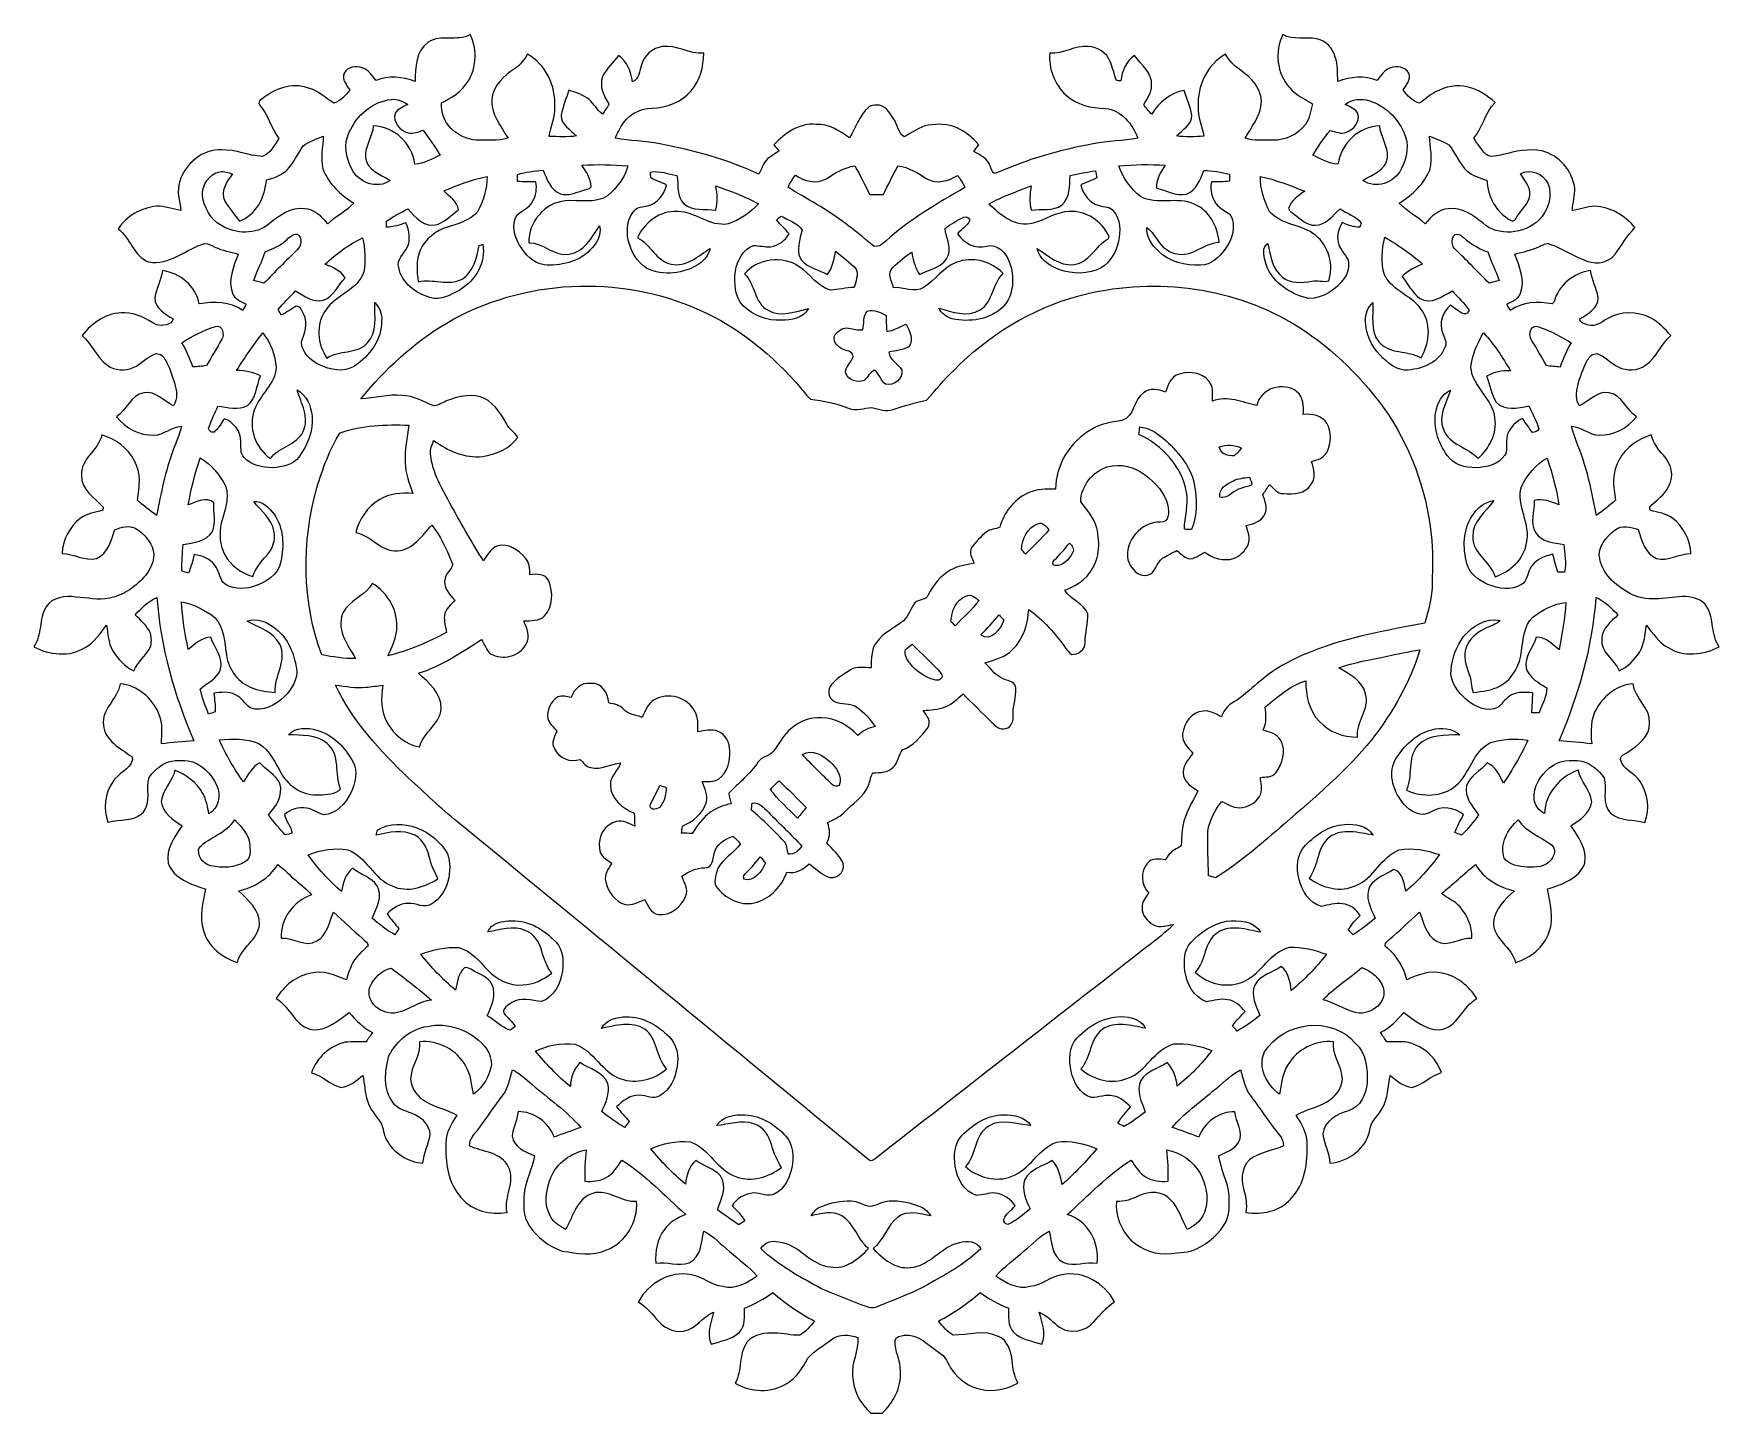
# Model space of a CAD drawing. Header units: centimetres. Extents: x -14 to 14, y -11.6 to 11.3.
import ezdxf

# ---------------------------------------------------------------- set-up
doc = ezdxf.new("R2010")
doc.units = ezdxf.units.CM
doc.header["$MEASUREMENT"] = 0
doc.layers.add('Camada 1', color=7, linetype='Continuous')

msp = doc.modelspace()

# ---------------------------------------------------------------- linework, layer by layer
at = {"layer": 'Camada 1', "color": 156}
for points, knots in [([(-7.46441, 11.19963), (-7.25382, 11.33933), (-6.98146, 11.19822), (-6.76592, 11.32628), (-6.76592, 11.32628), (-6.63256, 11.05887), (-6.65938, 10.71491), (-6.84742, 10.47997), (-6.84742, 10.47997), (-6.94407, 10.34167), (-7.09824, 10.26689), (-7.24217, 10.18962), (-7.24217, 10.18962), (-7.27569, 9.86648), (-6.97971, 9.58355), (-6.66537, 9.56945), (-6.66537, 9.56945), (-6.48794, 9.56768), (-6.30624, 9.55075), (-6.13304, 9.59767), (-6.13304, 9.59767), (-6.25651, 9.79981), (-6.42301, 10.00583), (-6.40679, 10.25701), (-6.40679, 10.25701), (-6.3768, 10.47679), (-6.20218, 10.63695), (-6.02826, 10.75619), (-6.02826, 10.75619), (-5.93478, 10.81475), (-5.87058, 10.90471), (-5.81377, 10.99714), (-5.81377, 10.99714), (-5.50367, 10.83415), (-5.33752, 10.46585), (-5.35693, 10.12436), (-5.35693, 10.12436), (-5.34563, 9.95291), (-5.42183, 9.79557), (-5.45217, 9.63012), (-5.45217, 9.63012), (-5.29978, 9.62342), (-5.14667, 9.61743), (-4.99497, 9.63682), (-4.99497, 9.63682), (-5.09093, 9.74195), (-5.25568, 9.81816), (-5.25039, 9.98255), (-5.25039, 9.98255), (-5.22464, 10.12472), (-5.16466, 10.25842), (-5.12726, 10.39777), (-5.12726, 10.39777), (-5.00732, 10.36284), (-4.8828, 10.32509), (-4.78649, 10.24149), (-4.78649, 10.24149), (-4.70076, 10.17093), (-4.6503, 10.06756), (-4.56177, 9.99983), (-4.56177, 9.99983), (-4.52508, 10.05381), (-4.48909, 10.10849), (-4.4524, 10.16282), (-4.4524, 10.16282), (-4.54483, 10.29757), (-4.61926, 10.46585), (-4.56035, 10.62955), (-4.56035, 10.62955), (-4.49579, 10.76148), (-4.3815, 10.85885), (-4.29577, 10.97597), (-4.29577, 10.97597), (-4.14689, 10.87931), (-4.09117, 10.70504), (-4.06259, 10.53923), (-4.06259, 10.53923), (-3.94404, 10.58121), (-3.95569, 10.72585), (-3.91018, 10.82286), (-3.91018, 10.82286), (-3.86961, 10.98161), (-3.72816, 11.10368), (-3.56622, 11.12414), (-3.56622, 11.12414), (-3.32668, 11.16012), (-3.11538, 10.99749), (-2.87619, 11.01336), (-2.87619, 11.01336), (-2.88042, 10.79146), (-2.93334, 10.55758), (-3.08609, 10.38895), (-3.08609, 10.38895), (-3.2452, 10.19844), (-3.49673, 10.10461), (-3.74049, 10.10214), (-3.74049, 10.10214), (-3.94935, 10.09755), (-4.15642, 9.97761), (-4.2545, 9.7917), (-4.2545, 9.7917), (-4.28978, 9.72961), (-4.32118, 9.6654), (-4.35081, 9.60049), (-4.35081, 9.60049), (-4.1042, 9.55886), (-3.85339, 9.55004), (-3.6068, 9.50559), (-3.6068, 9.50559), (-3.04058, 9.40223), (-2.48284, 9.24171), (-1.95896, 9.00182), (-1.95896, 9.00182), (-1.91381, 9.0879), (-1.88419, 9.18598), (-1.81468, 9.25653), (-1.81468, 9.25653), (-1.75401, 9.30663), (-1.6838, 9.34332), (-1.6189, 9.38776), (-1.6189, 9.38776), (-1.64889, 9.42128), (-1.67815, 9.45479), (-1.70709, 9.48831), (-1.70709, 9.48831), (-1.5307, 9.68869), (-1.28305, 9.85555), (-1.00436, 9.8305), (-1.00436, 9.8305), (-0.79621, 9.83755), (-0.6163, 9.72219), (-0.45225, 9.60825), (-0.45225, 9.60825), (-0.33937, 9.77265), (-0.29279, 9.98361), (-0.13053, 10.11202), (-0.13053, 10.11202), (-0.09842, 10.15118), (-0.04655, 10.14941), (-0.00034, 10.14941), (-0.00034, 10.14941), (0.1404, 10.16528), (0.22083, 10.01888), (0.28716, 9.91763), (0.28716, 9.91763), (0.35172, 9.8245), (0.36512, 9.6848), (0.46002, 9.6213), (0.46002, 9.6213), (0.59195, 9.69009), (0.71154, 9.79134), (0.86218, 9.81674), (0.86218, 9.81674), (1.022, 9.83932), (1.19308, 9.8425), (1.34126, 9.77053), (1.34126, 9.77053), (1.48449, 9.70985), (1.59985, 9.6019), (1.70461, 9.48936), (1.70461, 9.48936), (1.67674, 9.45197), (1.64782, 9.41492), (1.6196, 9.37789), (1.6196, 9.37789), (1.72895, 9.31967), (1.85384, 9.26147), (1.89371, 9.13306), (1.89371, 9.13306), (1.92088, 9.09249), (1.92792, 8.98136), (2.0006, 9.02158), (2.0006, 9.02158), (2.51319, 9.24877), (3.0554, 9.40611), (3.60715, 9.50524), (3.60715, 9.50524), (3.85304, 9.5504), (4.1042, 9.55851), (4.35081, 9.59979), (4.35081, 9.59979), (4.25872, 9.83615), (4.08094, 10.06756), (3.81105, 10.0965), (3.81105, 10.0965), (3.57752, 10.09932), (3.33128, 10.1533), (3.15595, 10.31698), (3.15595, 10.31698), (2.96121, 10.49019), (2.8649, 10.76113), (2.88536, 11.01795), (2.88536, 11.01795), (3.11009, 10.99079), (3.30553, 11.15201), (3.52989, 11.12731), (3.52989, 11.12731), (3.6837, 11.12026), (3.8368, 11.02218), (3.89008, 10.87472), (3.89008, 10.87472), (3.93171, 10.77312), (3.95639, 10.66553), (3.99379, 10.56251), (3.99379, 10.56251), (4.01284, 10.56004), (4.05095, 10.55511), (4.07, 10.55263), (4.07, 10.55263), (4.08939, 10.71562), (4.15183, 10.88213), (4.29541, 10.97562), (4.29541, 10.97562), (4.40336, 10.8204), (4.60162, 10.69093), (4.5787, 10.47855), (4.5787, 10.47855), (4.58187, 10.35826), (4.50639, 10.25948), (4.44958, 10.16), (4.44958, 10.16), (4.49085, 10.1039), (4.53354, 10.04851), (4.58223, 9.99842), (4.58223, 9.99842), (4.70358, 10.19668), (4.8895, 10.35579), (5.12444, 10.39565), (5.12444, 10.39565), (5.16254, 10.25701), (5.22605, 10.12472), (5.25073, 9.9829), (5.25073, 9.9829), (5.25531, 9.8178), (5.09093, 9.7423), (4.99497, 9.63647), (4.99497, 9.63647), (5.14667, 9.61777), (5.29978, 9.62307), (5.45217, 9.63153), (5.45217, 9.63153), (5.42079, 9.79628), (5.34563, 9.95327), (5.35693, 10.12401), (5.35693, 10.12401), (5.33717, 10.46585), (5.50367, 10.83415), (5.81377, 10.99714), (5.81377, 10.99714), (5.91784, 10.7763), (6.1722, 10.69975), (6.30414, 10.50254), (6.30414, 10.50254), (6.37046, 10.40553), (6.42126, 10.28911), (6.40537, 10.16917), (6.40537, 10.16917), (6.38352, 9.95362), (6.24275, 9.78182), (6.13726, 9.60154), (6.13726, 9.60154), (6.2858, 9.54933), (6.44489, 9.57015), (6.5987, 9.56662), (6.5987, 9.56662), (6.8072, 9.56168), (7.01604, 9.65905), (7.14058, 9.82698), (7.14058, 9.82698), (7.21395, 9.92786), (7.23123, 10.05487), (7.26122, 10.17269), (7.26122, 10.17269), (7.12752, 10.25277), (6.97934, 10.31804), (6.87846, 10.44151), (6.87846, 10.44151), (6.66537, 10.67752), (6.6234, 11.04441), (6.76627, 11.32628), (6.76627, 11.32628), (6.9409, 11.22432), (7.1448, 11.29205), (7.33319, 11.25466), (7.33319, 11.25466), (7.48417, 11.22609), (7.59566, 11.0945), (7.63729, 10.95162), (7.63729, 10.95162), (7.68208, 10.8211), (7.67608, 10.6814), (7.68173, 10.54522), (7.68173, 10.54522), (7.89057, 10.62002), (8.12411, 10.64823), (8.33472, 10.56145), (8.33472, 10.56145), (8.39823, 10.64048), (8.45538, 10.73467), (8.55661, 10.76995), (8.55661, 10.76995), (8.66104, 10.80487), (8.80674, 10.79146), (8.86142, 10.68246), (8.86142, 10.68246), (8.90975, 10.57521), (8.81837, 10.48244), (8.76723, 10.39706), (8.76723, 10.39706), (8.84307, 10.31346), (8.92104, 10.21997), (9.03111, 10.18222), (9.03111, 10.18222), (9.13341, 10.23055), (9.2082, 10.32122), (9.30945, 10.37201), (9.30945, 10.37201), (9.47349, 10.45562), (9.66786, 10.50254), (9.84919, 10.45033), (9.84919, 10.45033), (10.0203, 10.40941), (10.16987, 10.30993), (10.29899, 10.19351), (10.29899, 10.19351), (10.13107, 10.02594), (10.10038, 9.77582), (9.94375, 9.59908), (9.94375, 9.59908), (10.00936, 9.50877), (10.06897, 9.41282), (10.14694, 9.33203), (10.14694, 9.33203), (10.22772, 9.26358), (10.33814, 9.31298), (10.43023, 9.32568), (10.43023, 9.32568), (10.64083, 9.38141), (10.85956, 9.43045), (11.07792, 9.39058), (11.07792, 9.39058), (11.36015, 9.31686), (11.58487, 9.06285), (11.62507, 8.77393), (11.62507, 8.77393), (11.63284, 8.64622), (11.59932, 8.52099), (11.58239, 8.39505), (11.58239, 8.39505), (11.70834, 8.41622), (11.83075, 8.45996), (11.95882, 8.46737), (11.95882, 8.46737), (12.22268, 8.45714), (12.46258, 8.30968), (12.62873, 8.11035), (12.62873, 8.11035), (12.49644, 7.97947), (12.41142, 7.81332), (12.29959, 7.66692), (12.29959, 7.66692), (12.19234, 7.53073), (12.00431, 7.49582), (11.84521, 7.54909), (11.84521, 7.54909), (11.62649, 7.62635), (11.43141, 7.75828), (11.21375, 7.83731), (11.21375, 7.83731), (11.1513, 7.86553), (11.09274, 7.81897), (11.03736, 7.79744), (11.03736, 7.79744), (10.90965, 7.73077), (10.76537, 7.71102), (10.62955, 7.66762), (10.62955, 7.66762), (10.70327, 7.46266), (10.8091, 7.23582), (10.72268, 7.01815), (10.72268, 7.01815), (10.68809, 6.91797), (10.57839, 6.88269), (10.49338, 6.83753), (10.49338, 6.83753), (10.51277, 6.80295), (10.53253, 6.76839), (10.55263, 6.73347), (10.55263, 6.73347), (10.75796, 6.8728), (11.01195, 6.88657), (11.24937, 6.83965), (11.24937, 6.83965), (11.25855, 6.84954), (11.2769, 6.86927), (11.28606, 6.87916), (11.28606, 6.87916), (11.35274, 7.15822), (11.60885, 7.35717), (11.88754, 7.39493), (11.88754, 7.39493), (11.914, 7.23969), (11.98915, 7.09858), (12.01878, 6.94407), (12.01878, 6.94407), (12.01208, 6.7638), (11.8431, 6.67349), (11.70869, 6.59058), (11.70869, 6.59058), (11.71504, 6.51756), (11.79971, 6.50487), (11.85721, 6.48899), (11.85721, 6.48899), (11.97539, 6.44842), (12.07206, 6.54295), (12.16871, 6.59377), (12.16871, 6.59377), (12.38496, 6.71865), (12.66506, 6.72535), (12.88591, 6.60717), (12.88591, 6.60717), (13.02315, 6.54049), (13.12862, 6.42725), (13.22775, 6.31401), (13.22775, 6.31401), (13.05984, 6.17185), (12.9868, 5.94854), (12.80617, 5.82048), (12.80617, 5.82048), (12.676, 5.72487), (12.49291, 5.71923), (12.35109, 5.79154), (12.35109, 5.79154), (12.22445, 5.85328), (12.13131, 5.97358), (11.99268, 6.01239), (11.99268, 6.01239), (11.92354, 6.01909), (11.87167, 5.96123), (11.83993, 5.90727), (11.83993, 5.90727), (11.76372, 5.77249), (11.71504, 5.62397), (11.67623, 5.47441), (11.67623, 5.47441), (11.64695, 5.36609), (11.63742, 5.24333), (11.70515, 5.14631), (11.70515, 5.14631), (11.87131, 5.21441), (12.00219, 5.3975), (12.20045, 5.36115), (12.20045, 5.36115), (12.41743, 5.32095), (12.48375, 5.07505), (12.65378, 4.96181), (12.65378, 4.96181), (12.5095, 4.76956), (12.27242, 4.65172), (12.03218, 4.6549), (12.03218, 4.6549), (11.86532, 4.66054), (11.73902, 4.79812), (11.57181, 4.80413), (11.57181, 4.80413), (11.62507, 4.58504), (11.7348, 4.38502), (11.79052, 4.1663), (11.79052, 4.1663), (11.87979, 3.89008), (11.92671, 3.60327), (11.98774, 3.31998), (11.98774, 3.31998), (12.10098, 3.39619), (12.20435, 3.48543), (12.3077, 3.57433), (12.3077, 3.57433), (12.26255, 3.79694), (12.24385, 4.04495), (12.36591, 4.24744), (12.36591, 4.24744), (12.47493, 4.45311), (12.67989, 4.58998), (12.89826, 4.65878), (12.89826, 4.65878), (12.93847, 4.53002), (13.01184, 4.41713), (13.10428, 4.31977), (13.10428, 4.31977), (13.22951, 4.18641), (13.28878, 3.9744), (13.19459, 3.80753), (13.19459, 3.80753), (13.12333, 3.66182), (12.98256, 3.57292), (12.87463, 3.45827), (12.87463, 3.45827), (12.87709, 3.44487), (12.88167, 3.41806), (12.88413, 3.40465), (12.88413, 3.40465), (13.01009, 3.37043), (13.14555, 3.35209), (13.2535, 3.27201), (13.2535, 3.27201), (13.43554, 3.13619), (13.5509, 2.91465), (13.55936, 2.68781), (13.55936, 2.68781), (13.36321, 2.68111), (13.184, 2.5534), (12.98504, 2.60103), (12.98504, 2.60103), (12.79489, 2.68781), (12.74022, 2.90476), (12.68095, 3.08539), (12.68095, 3.08539), (12.55888, 3.12596), (12.41248, 3.16934), (12.30029, 3.0801), (12.30029, 3.0801), (12.15319, 2.96757), (11.99797, 2.79541), (12.04277, 2.59467), (12.04277, 2.59467), (12.10132, 2.31668), (12.34475, 2.11842), (12.58817, 1.99813), (12.58817, 1.99813), (12.87039, 1.86443), (13.18048, 1.96074), (13.47611, 1.97026), (13.47611, 1.97026), (13.60805, 1.95896), (13.75268, 1.91735), (13.82642, 1.79775), (13.82642, 1.79775), (13.95201, 1.5949), (13.88779, 1.32891), (14.03314, 1.13347), (14.03314, 1.13347), (13.7728, 0.99413), (13.43942, 0.95815), (13.17978, 1.11794), (13.17978, 1.11794), (13.01962, 1.19768), (12.93106, 1.35748), (12.8203, 1.48943), (12.8203, 1.48943), (12.79525, 1.3409), (12.78995, 1.1818), (12.70811, 1.05021), (12.70811, 1.05021), (12.62415, 0.91617), (12.5095, 0.79621), (12.36415, 0.73025), (12.36415, 0.73025), (12.29501, 0.92638), (12.04419, 1.03857), (12.07557, 1.26894), (12.07557, 1.26894), (12.07557, 1.44251), (12.23856, 1.54975), (12.34439, 1.66546), (12.34439, 1.66546), (12.23503, 1.77375), (12.12849, 1.89512), (11.98209, 1.95262), (11.98209, 1.95262), (11.92459, 1.12676), (11.69212, 0.32315), (11.36509, -0.43461), (11.36509, -0.43461), (11.54677, -0.44662), (11.72774, -0.46177), (11.90871, -0.48365), (11.90871, -0.48365), (11.89036, -0.28292), (11.88261, -0.06738), (11.99337, 0.11077), (11.99337, 0.11077), (12.11757, 0.32631), (12.34405, 0.49776), (12.59662, 0.51788), (12.59662, 0.51788), (12.62274, 0.27023), (12.89156, 0.11818), (12.87251, -0.14005), (12.87251, -0.14005), (12.87497, -0.36194), (12.67953, -0.51364), (12.50879, -0.62018), (12.50879, -0.62018), (12.46575, -0.65651), (12.38637, -0.67451), (12.38744, -0.74295), (12.38744, -0.74295), (12.42764, -0.92004), (12.62909, -0.96872), (12.71693, -1.113), (12.71693, -1.113), (12.84605, -1.30951), (12.88238, -1.56951), (12.79594, -1.79069), (12.79594, -1.79069), (12.60686, -1.73637), (12.38143, -1.77835), (12.22409, -1.63936), (12.22409, -1.63936), (12.06675, -1.48201), (12.16625, -1.24142), (12.11509, -1.0488), (12.11509, -1.0488), (12.02513, -0.92145), (11.89743, -0.80856), (11.74291, -0.77152), (11.74291, -0.77152), (11.56122, -0.74224), (11.35944, -0.75423), (11.21375, -0.87948), (11.21375, -0.87948), (11.06416, -1.00646), (10.92376, -1.19345), (10.95128, -1.40088), (10.95128, -1.40088), (10.96081, -1.506), (11.02783, -1.59985), (11.12448, -1.64324), (11.12448, -1.64324), (11.13401, -1.31197), (11.37637, -1.03258), (11.68082, -0.92321), (11.68082, -0.92321), (11.72632, -1.11159), (11.88754, -1.25095), (11.90907, -1.44673), (11.90907, -1.44673), (11.88191, -1.639), (11.71327, -1.75401), (11.56158, -1.84891), (11.56158, -1.84891), (11.69105, -2.02847), (11.83393, -2.23414), (11.79476, -2.46873), (11.79476, -2.46873), (11.70094, -2.72696), (11.41377, -2.82716), (11.17282, -2.89772), (11.17282, -2.89772), (11.20985, -3.13336), (11.29312, -3.3803), (11.19962, -3.61421), (11.19962, -3.61421), (11.12097, -3.87208), (10.88636, -4.04247), (10.64119, -4.12715), (10.64119, -4.12715), (10.58333, -3.86785), (10.27535, -3.74049), (10.27148, -3.46004), (10.27148, -3.46004), (10.29088, -3.23744), (10.4648, -3.0741), (10.62143, -2.93299), (10.62143, -2.93299), (10.36109, -2.87197), (10.11307, -2.72732), (9.97126, -2.49519), (9.97126, -2.49519), (9.77723, -2.64724), (9.60225, -2.82256), (9.40752, -2.97427), (9.40752, -2.97427), (9.50453, -3.05576), (9.62871, -3.10161), (9.71585, -3.19617), (9.71585, -3.19617), (9.83755, -3.34115), (9.92716, -3.5246), (9.91059, -3.71863), (9.91059, -3.71863), (9.7095, -3.7024), (9.50948, -3.88584), (9.32003, -3.7659), (9.32003, -3.7659), (9.14435, -3.66959), (9.11577, -3.45475), (9.04168, -3.28824), (9.04168, -3.28824), (8.8706, -3.43534), (8.71007, -3.59445), (8.53863, -3.74156), (8.53863, -3.74156), (8.49736, -3.77577), (8.42503, -3.84104), (8.50194, -3.8816), (8.50194, -3.8816), (8.67197, -4.0125), (8.7771, -4.20475), (8.82791, -4.41077), (8.82791, -4.41077), (9.01452, -4.33528), (9.21456, -4.2485), (9.41951, -4.30388), (9.41951, -4.30388), (9.66645, -4.34552), (9.86579, -4.5212), (9.99771, -4.72651), (9.99771, -4.72651), (9.75289, -4.8588), (9.68162, -5.21088), (9.37648, -5.24651), (9.37648, -5.24651), (9.14681, -5.24827), (8.95526, -5.09023), (8.78063, -4.95793), (8.78063, -4.95793), (8.66739, -5.08599), (8.5492, -5.21263), (8.39435, -5.2899), (8.39435, -5.2899), (8.42751, -5.34282), (8.46278, -5.39467), (8.49982, -5.44583), (8.49982, -5.44583), (8.65611, -5.45112), (8.82227, -5.42079), (8.9683, -5.49346), (8.9683, -5.49346), (9.17468, -5.57494), (9.33379, -5.75062), (9.40752, -5.95841), (9.40752, -5.95841), (9.22725, -6.0092), (9.09496, -6.15914), (8.91399, -6.2036), (8.91399, -6.2036), (8.76899, -6.1923), (8.65823, -6.08999), (8.55132, -6.00321), (8.55132, -6.00321), (8.51817, -6.18983), (8.51817, -6.38844), (8.41869, -6.55672), (8.41869, -6.55672), (8.36224, -6.68231), (8.22642, -6.76451), (8.21513, -6.90986), (8.21513, -6.90986), (8.15939, -7.22136), (7.85566, -7.44078), (7.55085, -7.46619), (7.55085, -7.46619), (7.5445, -7.29755), (7.45101, -7.15044), (7.43055, -6.985), (7.43055, -6.985), (7.44748, -6.76239), (7.67045, -6.6488), (7.85917, -6.59129), (7.85917, -6.59129), (8.05814, -6.53486), (8.15162, -6.31859), (8.17104, -6.12916), (8.17104, -6.12916), (8.1795, -5.89597), (8.15552, -5.63527), (7.97277, -5.46734), (7.97277, -5.46734), (7.58472, -5.00308), (6.7638, -5.10504), (6.46289, -5.61445), (6.46289, -5.61445), (6.33801, -5.8688), (6.50134, -6.16513), (6.71264, -6.31684), (6.71264, -6.31684), (6.74193, -6.15102), (6.75534, -5.975), (6.84988, -5.82965), (6.84988, -5.82965), (6.99876, -5.56612), (7.31061, -5.41867), (7.60871, -5.443), (7.60871, -5.443), (7.58331, -5.66666), (7.75122, -5.84904), (7.76004, -6.06777), (7.76004, -6.06777), (7.74664, -6.22828), (7.63729, -6.36658), (7.49899, -6.44313), (7.49899, -6.44313), (7.34094, -6.54402), (7.14833, -6.56836), (6.98958, -6.66784), (6.98958, -6.66784), (7.07636, -6.8072), (7.16774, -6.95537), (7.16986, -7.12505), (7.16986, -7.12505), (7.17937, -7.45172), (7.13951, -7.8179), (6.89645, -8.06062), (6.89645, -8.06062), (6.713, -8.26876), (6.41597, -8.32872), (6.15102, -8.28428), (6.15102, -8.28428), (6.16902, -8.15021), (6.15173, -8.01652), (6.10975, -7.88882), (6.10975, -7.88882), (6.0526, -7.70466), (6.09458, -7.47077), (6.27027, -7.36599), (6.27027, -7.36599), (6.42937, -7.2792), (6.61105, -7.24712), (6.77827, -7.17902), (6.77827, -7.17902), (6.77016, -7.11729), (6.75993, -7.05379), (6.71583, -7.00687), (6.71583, -7.00687), (6.54507, -6.79874), (6.40079, -6.57083), (6.23639, -6.35811), (6.23639, -6.35811), (6.13762, -6.22723), (6.10481, -6.0646), (6.05861, -5.91149), (6.05861, -5.91149), (5.88468, -6.00216), (5.75168, -6.15102), (5.59576, -6.26745), (5.59576, -6.26745), (5.37033, -6.4657), (5.11632, -6.63609), (4.92407, -6.86929), (4.92407, -6.86929), (5.07188, -6.92396), (5.22111, -6.97371), (5.36787, -7.03155), (5.36787, -7.03155), (5.45606, -6.7832), (5.70442, -6.6033), (5.969, -6.60822), (5.969, -6.60822), (5.96935, -6.7818), (6.12844, -6.95184), (6.02826, -7.11941), (6.02826, -7.11941), (5.95982, -7.24217), (5.81342, -7.28203), (5.69736, -7.34484), (5.69736, -7.34484), (5.73334, -7.57132), (5.8554, -7.77558), (5.86987, -8.00664), (5.86987, -8.00664), (5.8755, -8.15057), (5.88539, -8.30297), (5.81976, -8.43633), (5.81976, -8.43633), (5.71994, -8.6434), (5.52838, -8.7891), (5.3287, -8.89282), (5.3287, -8.89282), (5.19782, -8.96267), (5.04542, -8.94467), (4.90395, -8.96972), (4.90395, -8.96972), (4.66266, -9.00219), (4.41289, -8.91117), (4.23757, -8.74501), (4.23757, -8.74501), (4.07, -8.57849), (3.97827, -8.34036), (3.9945, -8.10436), (3.9945, -8.10436), (4.12784, -8.11106), (4.25238, -8.06662), (4.3702, -8.0084), (4.3702, -8.0084), (4.53918, -7.92656), (4.77307, -7.92585), (4.9022, -8.07931), (4.9022, -8.07931), (5.0366, -8.21619), (5.08282, -8.40705), (5.1756, -8.57003), (5.1756, -8.57003), (5.31777, -8.50265), (5.44476, -8.3887), (5.47687, -8.22819), (5.47687, -8.22819), (5.53614, -8.02886), (5.47792, -7.81368), (5.38833, -7.63269), (5.38833, -7.63269), (5.27578, -7.42879), (5.06201, -7.28768), (4.83517, -7.24358), (4.83517, -7.24358), (4.85598, -7.41715), (4.85705, -7.59213), (4.85563, -7.7671), (4.85563, -7.7671), (4.72722, -7.77309), (4.59105, -7.7671), (4.48168, -7.6916), (4.48168, -7.6916), (4.37198, -7.62916), (4.31024, -7.51521), (4.24249, -7.41398), (4.24249, -7.41398), (3.84598, -7.66409), (3.52283, -8.0084), (3.17746, -8.32097), (3.17746, -8.32097), (3.52071, -8.41974), (3.72039, -8.78804), (3.67312, -9.13236), (3.67312, -9.13236), (3.48862, -9.09567), (3.29671, -9.19268), (3.1182, -9.12142), (3.1182, -9.12142), (2.92169, -9.02687), (2.91324, -8.78346), (2.87584, -8.59754), (2.87584, -8.59754), (2.7178, -8.6748), (2.59961, -8.81027), (2.46486, -8.91998), (2.46486, -8.91998), (2.30645, -9.06322), (2.12443, -9.18245), (1.98754, -9.34826), (1.98754, -9.34826), (2.1537, -9.45902), (2.35091, -9.57757), (2.55869, -9.52041), (2.55869, -9.52041), (2.7492, -9.49713), (2.8963, -9.35355), (3.08575, -9.32568), (3.08575, -9.32568), (3.44099, -9.24701), (3.79976, -9.46608), (3.96558, -9.77582), (3.96558, -9.77582), (3.8241, -9.85872), (3.72604, -9.98996), (3.61843, -10.10954), (3.61843, -10.10954), (3.48192, -10.26195), (3.23673, -10.31945), (3.05929, -10.20409), (3.05929, -10.20409), (2.94075, -10.12155), (2.84868, -10.00195), (2.71073, -9.94833), (2.71073, -9.94833), (2.75943, -10.12189), (2.82999, -10.30216), (2.75483, -10.48066), (2.75483, -10.48066), (2.59326, -10.42528), (2.40805, -10.40165), (2.27999, -10.27994), (2.27999, -10.27994), (2.17769, -10.17093), (2.20098, -10.01501), (2.19533, -9.87918), (2.19533, -9.87918), (2.02952, -9.80934), (1.87184, -9.7229), (1.72507, -9.61918), (1.72507, -9.61918), (1.51518, -9.80756), (1.27847, -9.95961), (1.03258, -10.09614), (1.03258, -10.09614), (1.10842, -10.17869), (1.17686, -10.27677), (1.27847, -10.32968), (1.27847, -10.32968), (1.52681, -10.33039), (1.79175, -10.23479), (2.02988, -10.34908), (2.02988, -10.34908), (2.18756, -10.41717), (2.2426, -10.59956), (2.25918, -10.75689), (2.25918, -10.75689), (2.26871, -10.88565), (2.29693, -11.01266), (2.35444, -11.12908), (2.35444, -11.12908), (2.16712, -11.22749), (1.94734, -11.28182), (1.73743, -11.23068), (1.73743, -11.23068), (1.54445, -11.19187), (1.37512, -11.06945), (1.25976, -10.91247), (1.25976, -10.91247), (1.18957, -10.80735), (1.14969, -10.6754), (1.03292, -10.60979), (1.03292, -10.60979), (0.85583, -10.49479), (0.69215, -10.29652), (0.45931, -10.33003), (0.45931, -10.33003), (0.40604, -10.34097), (0.32032, -10.34238), (0.31184, -10.41259), (0.31184, -10.41259), (0.29774, -10.59215), (0.40569, -10.75548), (0.39792, -10.93576), (0.39792, -10.93576), (0.4131, -11.20104), (0.28468, -11.45222), (0.09348, -11.62967), (0.09348, -11.62967), (0.03104, -11.62897), (-0.03104, -11.62897), (-0.09313, -11.62967), (-0.09313, -11.62967), (-0.26528, -11.46739), (-0.39334, -11.24902), (-0.39687, -11.00737), (-0.39687, -11.00737), (-0.4205, -10.78793), (-0.29703, -10.58827), (-0.30868, -10.3699), (-0.30868, -10.3699), (-0.45049, -10.31558), (-0.62052, -10.30393), (-0.74682, -10.40236), (-0.74682, -10.40236), (-0.88018, -10.5029), (-1.03082, -10.58721), (-1.14299, -10.71104), (-1.14299, -10.71104), (-1.22802, -10.87472), (-1.33139, -11.03665), (-1.49436, -11.13225), (-1.49436, -11.13225), (-1.75224, -11.29911), (-2.09337, -11.27583), (-2.35444, -11.12872), (-2.35444, -11.12872), (-2.23097, -10.9153), (-2.30082, -10.64331), (-2.15299, -10.44081), (-2.15299, -10.44081), (-2.03975, -10.31239), (-1.85525, -10.28559), (-1.69298, -10.29511), (-1.69298, -10.29511), (-1.55363, -10.29124), (-1.41781, -10.33955), (-1.27847, -10.32968), (-1.27847, -10.32968), (-1.17686, -10.27677), (-1.10808, -10.17905), (-1.03258, -10.0958), (-1.03258, -10.0958), (-1.27847, -9.95961), (-1.51553, -9.80722), (-1.72544, -9.61918), (-1.72544, -9.61918), (-1.87218, -9.7229), (-2.02952, -9.80968), (-2.19533, -9.87882), (-2.19533, -9.87882), (-2.20239, -10.0143), (-2.17628, -10.17198), (-2.2807, -10.27923), (-2.2807, -10.27923), (-2.40946, -10.40095), (-2.59396, -10.42528), (-2.75519, -10.48137), (-2.75519, -10.48137), (-2.82963, -10.30252), (-2.75907, -10.1226), (-2.71215, -9.94798), (-2.71215, -9.94798), (-2.90089, -10.01747), (-3.00284, -10.23267), (-3.21062, -10.25983), (-3.21062, -10.25983), (-3.38737, -10.29334), (-3.562, -10.19033), (-3.66888, -10.05487), (-3.66888, -10.05487), (-3.7532, -9.94728), (-3.84844, -9.84849), (-3.96558, -9.77618), (-3.96558, -9.77618), (-3.80012, -9.46608), (-3.44063, -9.24806), (-3.08539, -9.32568), (-3.08539, -9.32568), (-2.8963, -9.35426), (-2.7492, -9.49713), (-2.55869, -9.52041), (-2.55869, -9.52041), (-2.35091, -9.57757), (-2.1537, -9.45868), (-1.98754, -9.34826), (-1.98754, -9.34826), (-2.11842, -9.18845), (-2.2934, -9.07379), (-2.44581, -8.93621), (-2.44581, -8.93621), (-2.58833, -8.82297), (-2.71003, -8.67867), (-2.87584, -8.5979), (-2.87584, -8.5979), (-2.91358, -8.78487), (-2.9224, -9.02794), (-3.11962, -9.12318), (-3.11962, -9.12318), (-3.29776, -9.19198), (-3.48967, -9.0953), (-3.67383, -9.13236), (-3.67383, -9.13236), (-3.69005, -8.93514), (-3.65407, -8.72912), (-3.5306, -8.56967), (-3.5306, -8.56967), (-3.4491, -8.44408), (-3.31223, -8.37494), (-3.17746, -8.32026), (-3.17746, -8.32026), (-3.52424, -8.0091), (-3.84562, -7.66409), (-4.24249, -7.41432), (-4.24249, -7.41432), (-4.31411, -7.52298), (-4.38255, -7.64399), (-4.50391, -7.70502), (-4.50391, -7.70502), (-4.60903, -7.76993), (-4.73604, -7.77134), (-4.85563, -7.7671), (-4.85563, -7.7671), (-4.85705, -7.59213), (-4.85598, -7.41715), (-4.83517, -7.24358), (-4.83517, -7.24358), (-5.08776, -7.29262), (-5.32518, -7.46266), (-5.4229, -7.70502), (-5.4229, -7.70502), (-5.50686, -7.90857), (-5.54248, -8.15269), (-5.42712, -8.35235), (-5.42712, -8.35235), (-5.37739, -8.45714), (-5.27261, -8.515), (-5.17596, -8.57003), (-5.17596, -8.57003), (-5.05529, -8.35413), (-4.99109, -8.0518), (-4.72581, -7.96783), (-4.72581, -7.96783), (-4.46405, -7.88634), (-4.25309, -8.12906), (-3.99486, -8.10436), (-3.99486, -8.10436), (-3.9684, -8.44303), (-4.17512, -8.78487), (-4.49226, -8.9108), (-4.49226, -8.9108), (-4.72617, -9.01841), (-4.98827, -8.96549), (-5.23205, -8.92986), (-5.23205, -8.92986), (-5.45253, -8.84977), (-5.65679, -8.70091), (-5.78379, -8.50229), (-5.78379, -8.50229), (-5.88856, -8.34565), (-5.8801, -8.15021), (-5.86705, -7.97102), (-5.86705, -7.97102), (-5.8427, -7.7537), (-5.73122, -7.55931), (-5.69736, -7.34413), (-5.69736, -7.34413), (-5.84763, -7.27499), (-6.03603, -7.20266), (-6.06918, -7.01781), (-6.06918, -7.01781), (-6.05119, -6.87775), (-5.9817, -6.74933), (-5.96864, -6.60752), (-5.96864, -6.60752), (-5.70442, -6.604), (-5.45677, -6.78285), (-5.36787, -7.03121), (-5.36787, -7.03121), (-5.22076, -6.97476), (-5.07152, -6.92467), (-4.92407, -6.86893), (-4.92407, -6.86893), (-5.15972, -6.59553), (-5.46169, -6.39022), (-5.73298, -6.15492), (-5.73298, -6.15492), (-5.83847, -6.06918), (-5.93653, -5.97217), (-6.0593, -5.91149), (-6.0593, -5.91149), (-6.10446, -6.06495), (-6.13762, -6.22723), (-6.23639, -6.35811), (-6.23639, -6.35811), (-6.35916, -6.51862), (-6.47312, -6.68513), (-6.592, -6.84847), (-6.592, -6.84847), (-6.66396, -6.95254), (-6.77898, -7.04144), (-6.77757, -7.17937), (-6.77757, -7.17937), (-6.55672, -7.28132), (-6.24311, -7.28203), (-6.12563, -7.53075), (-6.12563, -7.53075), (-6.00604, -7.77875), (-6.20642, -8.02957), (-6.15138, -8.28462), (-6.15138, -8.28462), (-6.42443, -8.3312), (-6.73135, -8.26311), (-6.91303, -8.04192), (-6.91303, -8.04192), (-7.1434, -7.79921), (-7.17832, -7.44361), (-7.16986, -7.12505), (-7.16986, -7.12505), (-7.16808, -6.95501), (-7.07707, -6.80685), (-6.98923, -6.66784), (-6.98923, -6.66784), (-7.14869, -6.56836), (-7.34094, -6.54368), (-7.49935, -6.44277), (-7.49935, -6.44277), (-7.63729, -6.36693), (-7.74593, -6.22899), (-7.76005, -6.06918), (-7.76005, -6.06918), (-7.75263, -5.84975), (-7.58401, -5.66737), (-7.60801, -5.44335), (-7.60801, -5.44335), (-7.30108, -5.41725), (-6.98183, -5.57671), (-6.83718, -5.85223), (-6.83718, -5.85223), (-6.75145, -5.99263), (-6.74299, -6.15984), (-6.71264, -6.31684), (-6.71264, -6.31684), (-6.54967, -6.20218), (-6.44031, -6.01698), (-6.41314, -5.82048), (-6.41314, -5.82048), (-6.41914, -5.70864), (-6.45653, -5.59505), (-6.53204, -5.51039), (-6.53204, -5.51039), (-6.7638, -5.25073), (-7.13563, -5.11281), (-7.47888, -5.18829), (-7.47888, -5.18829), (-7.75794, -5.23098), (-7.99535, -5.43172), (-8.11917, -5.67972), (-8.11917, -5.67972), (-8.18797, -5.93372), (-8.2176, -6.23675), (-8.04826, -6.45971), (-8.04826, -6.45971), (-7.96607, -6.58459), (-7.80625, -6.59518), (-7.68419, -6.6615), (-7.68419, -6.6615), (-7.55438, -6.72041), (-7.4422, -6.83753), (-7.43055, -6.98534), (-7.43055, -6.98534), (-7.45208, -7.15044), (-7.54345, -7.29791), (-7.55156, -7.46619), (-7.55156, -7.46619), (-7.8045, -7.44466), (-8.04403, -7.29543), (-8.16292, -7.07002), (-8.16292, -7.07002), (-8.20842, -6.98534), (-8.21231, -6.88693), (-8.24653, -6.79874), (-8.24653, -6.79874), (-8.33472, -6.68301), (-8.43244, -6.56907), (-8.47513, -6.42691), (-8.47513, -6.42691), (-8.52663, -6.29108), (-8.52099, -6.14362), (-8.55097, -6.00321), (-8.55097, -6.00321), (-8.65822, -6.08965), (-8.769, -6.193), (-8.91398, -6.20323), (-8.91398, -6.20323), (-9.09532, -6.15984), (-9.22725, -6.0085), (-9.40752, -5.95877), (-9.40752, -5.95877), (-9.32179, -5.709), (-9.10555, -5.50862), (-8.84625, -5.45253), (-8.84625, -5.45253), (-8.73125, -5.43913), (-8.61518, -5.44724), (-8.49982, -5.44583), (-8.49982, -5.44583), (-8.46313, -5.39503), (-8.42785, -5.34282), (-8.39434, -5.2899), (-8.39434, -5.2899), (-8.54957, -5.21229), (-8.66845, -5.08599), (-8.78063, -4.95652), (-8.78063, -4.95652), (-8.9542, -5.09093), (-9.14646, -5.24791), (-9.37648, -5.24651), (-9.37648, -5.24651), (-9.68127, -5.21017), (-9.7543, -4.86021), (-9.99771, -4.72651), (-9.99771, -4.72651), (-9.86719, -4.51943), (-9.66646, -4.34586), (-9.41951, -4.30388), (-9.41951, -4.30388), (-9.21455, -4.24814), (-9.01417, -4.33634), (-8.82755, -4.41077), (-8.82755, -4.41077), (-8.78663, -4.28166), (-8.74641, -4.1476), (-8.65963, -4.04071), (-8.65963, -4.04071), (-8.60319, -3.96733), (-8.52875, -3.91159), (-8.46596, -3.84422), (-8.46596, -3.84422), (-8.4656, -3.78953), (-8.52557, -3.76132), (-8.55733, -3.72426), (-8.55733, -3.72426), (-8.72348, -3.58386), (-8.87589, -3.42864), (-9.0424, -3.28894), (-9.0424, -3.28894), (-9.11718, -3.45439), (-9.14258, -3.66959), (-9.31826, -3.76485), (-9.31826, -3.76485), (-9.50841, -3.88654), (-9.70914, -3.7017), (-9.91093, -3.71897), (-9.91093, -3.71897), (-9.93387, -3.39724), (-9.70244, -3.1069), (-9.40964, -2.99614), (-9.40964, -2.99614), (-9.48266, -2.90264), (-9.57826, -2.83138), (-9.66893, -2.75624), (-9.66893, -2.75624), (-9.77229, -2.67229), (-9.85943, -2.56892), (-9.9709, -2.49519), (-9.9709, -2.49519), (-10.11342, -2.72696), (-10.36108, -2.87197), (-10.62143, -2.93299), (-10.62143, -2.93299), (-10.46021, -3.07974), (-10.27076, -3.25437), (-10.27253, -3.48967), (-10.27253, -3.48967), (-10.29899, -3.75391), (-10.58686, -3.87385), (-10.63978, -4.12644), (-10.63978, -4.12644), (-10.89342, -4.04213), (-11.13402, -3.86045), (-11.20704, -3.59233), (-11.20704, -3.59233), (-11.28994, -3.36373), (-11.20845, -3.12632), (-11.17247, -2.89772), (-11.17247, -2.89772), (-11.41377, -2.82716), (-11.70092, -2.72696), (-11.79477, -2.46909), (-11.79477, -2.46909), (-11.83393, -2.23448), (-11.6914, -2.02881), (-11.56158, -1.84891), (-11.56158, -1.84891), (-11.71363, -1.75331), (-11.88578, -1.63688), (-11.90872, -1.44251), (-11.90872, -1.44251), (-11.88613, -1.24919), (-11.72597, -1.11019), (-11.68082, -0.92321), (-11.68082, -0.92321), (-11.49385, -1.00259), (-11.31252, -1.12323), (-11.21727, -1.30844), (-11.21727, -1.30844), (-11.16117, -1.41464), (-11.13542, -1.53353), (-11.11743, -1.65169), (-11.11743, -1.65169), (-10.95551, -1.55751), (-10.9033, -1.33914), (-10.98409, -1.17544), (-10.98409, -1.17544), (-11.07545, -0.97966), (-11.24549, -0.80222), (-11.46598, -0.76482), (-11.46598, -0.76482), (-11.60462, -0.756), (-11.75526, -0.74824), (-11.87802, -0.82479), (-11.87802, -0.82479), (-11.96869, -0.88159), (-12.04912, -0.95603), (-12.11333, -1.04174), (-12.11333, -1.04174), (-12.16765, -1.22977), (-12.07205, -1.45767), (-12.20681, -1.62172), (-12.20681, -1.62172), (-12.35957, -1.78328), (-12.60122, -1.73284), (-12.79666, -1.79034), (-12.79666, -1.79034), (-12.88097, -1.56915), (-12.8471, -1.31056), (-12.71799, -1.11407), (-12.71799, -1.11407), (-12.63085, -0.96872), (-12.4273, -0.92145), (-12.38849, -0.74295), (-12.38849, -0.74295), (-12.39167, -0.7313), (-12.39837, -0.70767), (-12.4019, -0.69603), (-12.4019, -0.69603), (-12.58923, -0.55986), (-12.84781, -0.43215), (-12.8711, -0.17285), (-12.8711, -0.17285), (-12.91272, 0.10054), (-12.62626, 0.26105), (-12.59628, 0.51752), (-12.59628, 0.51752), (-12.30876, 0.49388), (-12.05335, 0.27798), (-11.94752, 0.0141), (-11.94752, 0.0141), (-11.87767, -0.14216), (-11.90025, -0.3175), (-11.90801, -0.48331), (-11.90801, -0.48331), (-11.72738, -0.46177), (-11.54641, -0.44662), (-11.36508, -0.43461), (-11.36508, -0.43461), (-11.69246, 0.32315), (-11.92494, 1.12713), (-11.98174, 1.95297), (-11.98174, 1.95297), (-12.12814, 1.89442), (-12.23504, 1.77411), (-12.34474, 1.66546), (-12.34474, 1.66546), (-12.25126, 1.57056), (-12.14261, 1.48201), (-12.08757, 1.35714), (-12.08757, 1.35714), (-12.0724, 1.28057), (-12.06535, 1.19486), (-12.09145, 1.11972), (-12.09145, 1.11972), (-12.16977, 0.98107), (-12.30241, 0.88053), (-12.3638, 0.73025), (-12.3638, 0.73025), (-12.51726, 0.79974), (-12.63755, 0.92816), (-12.72046, 1.0728), (-12.72046, 1.0728), (-12.79243, 1.19979), (-12.79666, 1.34937), (-12.81994, 1.49014), (-12.81994, 1.49014), (-12.93106, 1.35854), (-13.01891, 1.19873), (-13.17872, 1.11865), (-13.17872, 1.11865), (-13.43871, 0.95815), (-13.77244, 0.99377), (-14.03314, 1.13347), (-14.03314, 1.13347), (-13.88779, 1.32891), (-13.952, 1.5949), (-13.82641, 1.79775), (-13.82641, 1.79775), (-13.72164, 1.95757), (-13.50645, 1.9879), (-13.33111, 1.95932), (-13.33111, 1.95932), (-13.14555, 1.95262), (-12.95823, 1.89759), (-12.77338, 1.94239), (-12.77338, 1.94239), (-12.53066, 1.98508), (-12.32394, 2.141), (-12.16871, 2.32621), (-12.16871, 2.32621), (-12.06676, 2.45392), (-11.9962, 2.63455), (-12.05971, 2.79435), (-12.05971, 2.79435), (-12.12249, 2.92206), (-12.22057, 3.03671), (-12.3451, 3.10656), (-12.3451, 3.10656), (-12.4527, 3.16406), (-12.57334, 3.11679), (-12.68095, 3.08539), (-12.68095, 3.08539), (-12.74021, 2.90476), (-12.79489, 2.68746), (-12.9854, 2.60139), (-12.9854, 2.60139), (-13.18436, 2.55376), (-13.36357, 2.68111), (-13.55937, 2.68746), (-13.55937, 2.68746), (-13.55124, 2.91465), (-13.43519, 3.13584), (-13.25315, 3.27201), (-13.25315, 3.27201), (-13.14555, 3.35209), (-13.01009, 3.37078), (-12.88379, 3.40465), (-12.88379, 3.40465), (-12.88167, 3.41841), (-12.87674, 3.44523), (-12.87462, 3.45863), (-12.87462, 3.45863), (-13.02419, 3.60856), (-13.2401, 3.7486), (-13.2401, 3.98531), (-13.2401, 3.98531), (-13.25456, 4.26473), (-12.95505, 4.40231), (-12.89826, 4.65878), (-12.89826, 4.65878), (-12.67283, 4.58823), (-12.46116, 4.44324), (-12.35568, 4.22663), (-12.35568, 4.22663), (-12.24315, 4.02766), (-12.26502, 3.78953), (-12.3077, 3.57433), (-12.3077, 3.57433), (-12.2047, 3.48543), (-12.10098, 3.39653), (-11.98809, 3.31998), (-11.98809, 3.31998), (-11.91365, 3.68723), (-11.84204, 4.05694), (-11.71045, 4.40937), (-11.71045, 4.40937), (-11.66142, 4.53989), (-11.60285, 4.6676), (-11.57216, 4.80413), (-11.57216, 4.80413), (-11.73903, 4.79812), (-11.86568, 4.66054), (-12.03219, 4.6549), (-12.03219, 4.6549), (-12.27242, 4.65172), (-12.5095, 4.76956), (-12.65378, 4.96181), (-12.65378, 4.96181), (-12.48409, 5.07505), (-12.41742, 5.32095), (-12.20011, 5.36115), (-12.20011, 5.36115), (-12.00361, 5.39537), (-11.86885, 5.21864), (-11.70552, 5.14597), (-11.70552, 5.14597), (-11.62685, 5.25885), (-11.65295, 5.40244), (-11.68964, 5.52555), (-11.68964, 5.52555), (-11.72986, 5.65643), (-11.77289, 5.78767), (-11.83993, 5.90727), (-11.83993, 5.90727), (-11.87132, 5.96159), (-11.92424, 6.01909), (-11.99268, 6.01274), (-11.99268, 6.01274), (-12.13943, 5.97041), (-12.2361, 5.83917), (-12.37438, 5.78061), (-12.37438, 5.78061), (-12.51231, 5.72169), (-12.68412, 5.7284), (-12.80653, 5.82048), (-12.80653, 5.82048), (-12.9861, 5.94959), (-13.06053, 6.17149), (-13.22775, 6.31401), (-13.22775, 6.31401), (-13.05806, 6.52709), (-12.80865, 6.70701), (-12.52361, 6.69042), (-12.52361, 6.69042), (-12.32358, 6.6996), (-12.15495, 6.58247), (-11.98738, 6.49181), (-11.98738, 6.49181), (-11.89566, 6.46923), (-11.73762, 6.48475), (-11.70869, 6.59095), (-11.70869, 6.59095), (-11.84416, 6.67278), (-12.01173, 6.76416), (-12.01878, 6.94407), (-12.01878, 6.94407), (-11.99056, 7.09858), (-11.91401, 7.23935), (-11.8872, 7.39457), (-11.8872, 7.39457), (-11.59403, 7.35646), (-11.33086, 7.13563), (-11.27548, 6.8393), (-11.27548, 6.8393), (-11.02994, 6.88445), (-10.76536, 6.87846), (-10.55229, 6.73347), (-10.55229, 6.73347), (-10.53253, 6.76839), (-10.51313, 6.80332), (-10.49337, 6.83789), (-10.49337, 6.83789), (-10.57875, 6.88269), (-10.6881, 6.91761), (-10.72268, 7.01815), (-10.72268, 7.01815), (-10.8091, 7.23618), (-10.70327, 7.46337), (-10.62955, 7.66833), (-10.62955, 7.66833), (-10.75724, 7.70995), (-10.89342, 7.72617), (-11.01478, 7.78722), (-11.01478, 7.78722), (-11.06981, 7.80803), (-11.12167, 7.84895), (-11.18305, 7.84577), (-11.18305, 7.84577), (-11.49949, 7.76076), (-11.77183, 7.46865), (-12.11932, 7.54027), (-12.11932, 7.54027), (-12.37191, 7.63588), (-12.42341, 7.93926), (-12.62838, 8.09307), (-12.62838, 8.09307), (-12.48621, 8.30579), (-12.2435, 8.43879), (-11.99126, 8.46666), (-11.99126, 8.46666), (-11.85192, 8.47019), (-11.71927, 8.41657), (-11.5824, 8.3954), (-11.5824, 8.3954), (-11.60321, 8.55698), (-11.65895, 8.72525), (-11.60004, 8.88505), (-11.60004, 8.88505), (-11.50902, 9.17998), (-11.21903, 9.42586), (-10.90083, 9.40329), (-10.90083, 9.40329), (-10.67117, 9.41492), (-10.45774, 9.30698), (-10.23055, 9.2964), (-10.23055, 9.2964), (-10.0905, 9.33203), (-10.03194, 9.48866), (-9.9508, 9.59414), (-9.9508, 9.59414), (-10.08626, 9.76595), (-10.12295, 9.99384), (-10.27288, 10.15434), (-10.27288, 10.15434), (-10.30464, 10.18222), (-10.27288, 10.22456), (-10.24607, 10.24184), (-10.24607, 10.24184), (-10.03334, 10.42034), (-9.73348, 10.53535), (-9.46008, 10.4341), (-9.46008, 10.4341), (-9.29181, 10.39636), (-9.1754, 10.26336), (-9.03111, 10.18187), (-9.03111, 10.18187), (-8.92174, 10.22103), (-8.84272, 10.31309), (-8.76829, 10.39777), (-8.76829, 10.39777), (-8.81979, 10.48278), (-8.90975, 10.57592), (-8.86106, 10.68246), (-8.86106, 10.68246), (-8.80779, 10.79112), (-8.6621, 10.80346), (-8.55803, 10.77101), (-8.55803, 10.77101), (-8.45572, 10.73643), (-8.39893, 10.64048), (-8.33472, 10.56111), (-8.33472, 10.56111), (-8.12447, 10.64894), (-7.89023, 10.61966), (-7.68103, 10.54558), (-7.68103, 10.54558), (-7.68244, 10.77488), (-7.67045, 11.05323), (-7.46441, 11.19963)], [0, 0, 0, 0, 0.00225734, 0.00225734, 0.00225734, 0.00225734, 0.00451467, 0.00451467, 0.00451467, 0.00451467, 0.00677201, 0.00677201, 0.00677201, 0.00677201, 0.00902935, 0.00902935, 0.00902935, 0.00902935, 0.01128668, 0.01128668, 0.01128668, 0.01128668, 0.01354402, 0.01354402, 0.01354402, 0.01354402, 0.01580135, 0.01580135, 0.01580135, 0.01580135, 0.01805869, 0.01805869, 0.01805869, 0.01805869, 0.02031603, 0.02031603, 0.02031603, 0.02031603, 0.02257336, 0.02257336, 0.02257336, 0.02257336, 0.0248307, 0.0248307, 0.0248307, 0.0248307, 0.02708804, 0.02708804, 0.02708804, 0.02708804, 0.02934537, 0.02934537, 0.02934537, 0.02934537, 0.03160271, 0.03160271, 0.03160271, 0.03160271, 0.03386005, 0.03386005, 0.03386005, 0.03386005, 0.03611738, 0.03611738, 0.03611738, 0.03611738, 0.03837472, 0.03837472, 0.03837472, 0.03837472, 0.04063205, 0.04063205, 0.04063205, 0.04063205, 0.04288939, 0.04288939, 0.04288939, 0.04288939, 0.04514673, 0.04514673, 0.04514673, 0.04514673, 0.04740406, 0.04740406, 0.04740406, 0.04740406, 0.0496614, 0.0496614, 0.0496614, 0.0496614, 0.05191874, 0.05191874, 0.05191874, 0.05191874, 0.05417607, 0.05417607, 0.05417607, 0.05417607, 0.05643341, 0.05643341, 0.05643341, 0.05643341, 0.05869074, 0.05869074, 0.05869074, 0.05869074, 0.06094808, 0.06094808, 0.06094808, 0.06094808, 0.06320542, 0.06320542, 0.06320542, 0.06320542, 0.06546275, 0.06546275, 0.06546275, 0.06546275, 0.06772009, 0.06772009, 0.06772009, 0.06772009, 0.06997743, 0.06997743, 0.06997743, 0.06997743, 0.07223476, 0.07223476, 0.07223476, 0.07223476, 0.0744921, 0.0744921, 0.0744921, 0.0744921, 0.07674944, 0.07674944, 0.07674944, 0.07674944, 0.07900677, 0.07900677, 0.07900677, 0.07900677, 0.08126411, 0.08126411, 0.08126411, 0.08126411, 0.08352144, 0.08352144, 0.08352144, 0.08352144, 0.08577878, 0.08577878, 0.08577878, 0.08577878, 0.08803612, 0.08803612, 0.08803612, 0.08803612, 0.09029345, 0.09029345, 0.09029345, 0.09029345, 0.09255079, 0.09255079, 0.09255079, 0.09255079, 0.09480813, 0.09480813, 0.09480813, 0.09480813, 0.09706546, 0.09706546, 0.09706546, 0.09706546, 0.0993228, 0.0993228, 0.0993228, 0.0993228, 0.10158014, 0.10158014, 0.10158014, 0.10158014, 0.10383747, 0.10383747, 0.10383747, 0.10383747, 0.10609481, 0.10609481, 0.10609481, 0.10609481, 0.10835214, 0.10835214, 0.10835214, 0.10835214, 0.11060948, 0.11060948, 0.11060948, 0.11060948, 0.11286682, 0.11286682, 0.11286682, 0.11286682, 0.11512415, 0.11512415, 0.11512415, 0.11512415, 0.11738149, 0.11738149, 0.11738149, 0.11738149, 0.11963883, 0.11963883, 0.11963883, 0.11963883, 0.12189616, 0.12189616, 0.12189616, 0.12189616, 0.1241535, 0.1241535, 0.1241535, 0.1241535, 0.12641084, 0.12641084, 0.12641084, 0.12641084, 0.12866817, 0.12866817, 0.12866817, 0.12866817, 0.13092551, 0.13092551, 0.13092551, 0.13092551, 0.13318284, 0.13318284, 0.13318284, 0.13318284, 0.13544018, 0.13544018, 0.13544018, 0.13544018, 0.13769752, 0.13769752, 0.13769752, 0.13769752, 0.13995485, 0.13995485, 0.13995485, 0.13995485, 0.14221219, 0.14221219, 0.14221219, 0.14221219, 0.14446953, 0.14446953, 0.14446953, 0.14446953, 0.14672686, 0.14672686, 0.14672686, 0.14672686, 0.1489842, 0.1489842, 0.1489842, 0.1489842, 0.15124153, 0.15124153, 0.15124153, 0.15124153, 0.15349887, 0.15349887, 0.15349887, 0.15349887, 0.15575621, 0.15575621, 0.15575621, 0.15575621, 0.15801354, 0.15801354, 0.15801354, 0.15801354, 0.16027088, 0.16027088, 0.16027088, 0.16027088, 0.16252822, 0.16252822, 0.16252822, 0.16252822, 0.16478555, 0.16478555, 0.16478555, 0.16478555, 0.16704289, 0.16704289, 0.16704289, 0.16704289, 0.16930023, 0.16930023, 0.16930023, 0.16930023, 0.17155756, 0.17155756, 0.17155756, 0.17155756, 0.1738149, 0.1738149, 0.1738149, 0.1738149, 0.17607223, 0.17607223, 0.17607223, 0.17607223, 0.17832957, 0.17832957, 0.17832957, 0.17832957, 0.18058691, 0.18058691, 0.18058691, 0.18058691, 0.18284424, 0.18284424, 0.18284424, 0.18284424, 0.18510158, 0.18510158, 0.18510158, 0.18510158, 0.18735892, 0.18735892, 0.18735892, 0.18735892, 0.18961625, 0.18961625, 0.18961625, 0.18961625, 0.19187359, 0.19187359, 0.19187359, 0.19187359, 0.19413093, 0.19413093, 0.19413093, 0.19413093, 0.19638826, 0.19638826, 0.19638826, 0.19638826, 0.1986456, 0.1986456, 0.1986456, 0.1986456, 0.20090293, 0.20090293, 0.20090293, 0.20090293, 0.20316027, 0.20316027, 0.20316027, 0.20316027, 0.20541761, 0.20541761, 0.20541761, 0.20541761, 0.20767494, 0.20767494, 0.20767494, 0.20767494, 0.20993228, 0.20993228, 0.20993228, 0.20993228, 0.21218962, 0.21218962, 0.21218962, 0.21218962, 0.21444695, 0.21444695, 0.21444695, 0.21444695, 0.21670429, 0.21670429, 0.21670429, 0.21670429, 0.21896163, 0.21896163, 0.21896163, 0.21896163, 0.22121896, 0.22121896, 0.22121896, 0.22121896, 0.2234763, 0.2234763, 0.2234763, 0.2234763, 0.22573363, 0.22573363, 0.22573363, 0.22573363, 0.22799097, 0.22799097, 0.22799097, 0.22799097, 0.23024831, 0.23024831, 0.23024831, 0.23024831, 0.23250564, 0.23250564, 0.23250564, 0.23250564, 0.23476298, 0.23476298, 0.23476298, 0.23476298, 0.23702032, 0.23702032, 0.23702032, 0.23702032, 0.23927765, 0.23927765, 0.23927765, 0.23927765, 0.24153499, 0.24153499, 0.24153499, 0.24153499, 0.24379233, 0.24379233, 0.24379233, 0.24379233, 0.24604966, 0.24604966, 0.24604966, 0.24604966, 0.248307, 0.248307, 0.248307, 0.248307, 0.25056433, 0.25056433, 0.25056433, 0.25056433, 0.25282167, 0.25282167, 0.25282167, 0.25282167, 0.25507901, 0.25507901, 0.25507901, 0.25507901, 0.25733634, 0.25733634, 0.25733634, 0.25733634, 0.25959368, 0.25959368, 0.25959368, 0.25959368, 0.26185102, 0.26185102, 0.26185102, 0.26185102, 0.26410835, 0.26410835, 0.26410835, 0.26410835, 0.26636569, 0.26636569, 0.26636569, 0.26636569, 0.26862302, 0.26862302, 0.26862302, 0.26862302, 0.27088036, 0.27088036, 0.27088036, 0.27088036, 0.2731377, 0.2731377, 0.2731377, 0.2731377, 0.27539503, 0.27539503, 0.27539503, 0.27539503, 0.27765237, 0.27765237, 0.27765237, 0.27765237, 0.27990971, 0.27990971, 0.27990971, 0.27990971, 0.28216704, 0.28216704, 0.28216704, 0.28216704, 0.28442438, 0.28442438, 0.28442438, 0.28442438, 0.28668172, 0.28668172, 0.28668172, 0.28668172, 0.28893905, 0.28893905, 0.28893905, 0.28893905, 0.29119639, 0.29119639, 0.29119639, 0.29119639, 0.29345372, 0.29345372, 0.29345372, 0.29345372, 0.29571106, 0.29571106, 0.29571106, 0.29571106, 0.2979684, 0.2979684, 0.2979684, 0.2979684, 0.30022573, 0.30022573, 0.30022573, 0.30022573, 0.30248307, 0.30248307, 0.30248307, 0.30248307, 0.30474041, 0.30474041, 0.30474041, 0.30474041, 0.30699774, 0.30699774, 0.30699774, 0.30699774, 0.30925508, 0.30925508, 0.30925508, 0.30925508, 0.31151242, 0.31151242, 0.31151242, 0.31151242, 0.31376975, 0.31376975, 0.31376975, 0.31376975, 0.31602709, 0.31602709, 0.31602709, 0.31602709, 0.31828442, 0.31828442, 0.31828442, 0.31828442, 0.32054176, 0.32054176, 0.32054176, 0.32054176, 0.3227991, 0.3227991, 0.3227991, 0.3227991, 0.32505643, 0.32505643, 0.32505643, 0.32505643, 0.32731377, 0.32731377, 0.32731377, 0.32731377, 0.32957111, 0.32957111, 0.32957111, 0.32957111, 0.33182844, 0.33182844, 0.33182844, 0.33182844, 0.33408578, 0.33408578, 0.33408578, 0.33408578, 0.33634312, 0.33634312, 0.33634312, 0.33634312, 0.33860045, 0.33860045, 0.33860045, 0.33860045, 0.34085779, 0.34085779, 0.34085779, 0.34085779, 0.34311512, 0.34311512, 0.34311512, 0.34311512, 0.34537246, 0.34537246, 0.34537246, 0.34537246, 0.3476298, 0.3476298, 0.3476298, 0.3476298, 0.34988713, 0.34988713, 0.34988713, 0.34988713, 0.35214447, 0.35214447, 0.35214447, 0.35214447, 0.35440181, 0.35440181, 0.35440181, 0.35440181, 0.35665914, 0.35665914, 0.35665914, 0.35665914, 0.35891648, 0.35891648, 0.35891648, 0.35891648, 0.36117381, 0.36117381, 0.36117381, 0.36117381, 0.36343115, 0.36343115, 0.36343115, 0.36343115, 0.36568849, 0.36568849, 0.36568849, 0.36568849, 0.36794582, 0.36794582, 0.36794582, 0.36794582, 0.37020316, 0.37020316, 0.37020316, 0.37020316, 0.3724605, 0.3724605, 0.3724605, 0.3724605, 0.37471783, 0.37471783, 0.37471783, 0.37471783, 0.37697517, 0.37697517, 0.37697517, 0.37697517, 0.37923251, 0.37923251, 0.37923251, 0.37923251, 0.38148984, 0.38148984, 0.38148984, 0.38148984, 0.38374718, 0.38374718, 0.38374718, 0.38374718, 0.38600451, 0.38600451, 0.38600451, 0.38600451, 0.38826185, 0.38826185, 0.38826185, 0.38826185, 0.39051919, 0.39051919, 0.39051919, 0.39051919, 0.39277652, 0.39277652, 0.39277652, 0.39277652, 0.39503386, 0.39503386, 0.39503386, 0.39503386, 0.3972912, 0.3972912, 0.3972912, 0.3972912, 0.39954853, 0.39954853, 0.39954853, 0.39954853, 0.40180587, 0.40180587, 0.40180587, 0.40180587, 0.40406321, 0.40406321, 0.40406321, 0.40406321, 0.40632054, 0.40632054, 0.40632054, 0.40632054, 0.40857788, 0.40857788, 0.40857788, 0.40857788, 0.41083521, 0.41083521, 0.41083521, 0.41083521, 0.41309255, 0.41309255, 0.41309255, 0.41309255, 0.41534989, 0.41534989, 0.41534989, 0.41534989, 0.41760722, 0.41760722, 0.41760722, 0.41760722, 0.41986456, 0.41986456, 0.41986456, 0.41986456, 0.4221219, 0.4221219, 0.4221219, 0.4221219, 0.42437923, 0.42437923, 0.42437923, 0.42437923, 0.42663657, 0.42663657, 0.42663657, 0.42663657, 0.42889391, 0.42889391, 0.42889391, 0.42889391, 0.43115124, 0.43115124, 0.43115124, 0.43115124, 0.43340858, 0.43340858, 0.43340858, 0.43340858, 0.43566591, 0.43566591, 0.43566591, 0.43566591, 0.43792325, 0.43792325, 0.43792325, 0.43792325, 0.44018059, 0.44018059, 0.44018059, 0.44018059, 0.44243792, 0.44243792, 0.44243792, 0.44243792, 0.44469526, 0.44469526, 0.44469526, 0.44469526, 0.4469526, 0.4469526, 0.4469526, 0.4469526, 0.44920993, 0.44920993, 0.44920993, 0.44920993, 0.45146727, 0.45146727, 0.45146727, 0.45146727, 0.4537246, 0.4537246, 0.4537246, 0.4537246, 0.45598194, 0.45598194, 0.45598194, 0.45598194, 0.45823928, 0.45823928, 0.45823928, 0.45823928, 0.46049661, 0.46049661, 0.46049661, 0.46049661, 0.46275395, 0.46275395, 0.46275395, 0.46275395, 0.46501129, 0.46501129, 0.46501129, 0.46501129, 0.46726862, 0.46726862, 0.46726862, 0.46726862, 0.46952596, 0.46952596, 0.46952596, 0.46952596, 0.4717833, 0.4717833, 0.4717833, 0.4717833, 0.47404063, 0.47404063, 0.47404063, 0.47404063, 0.47629797, 0.47629797, 0.47629797, 0.47629797, 0.4785553, 0.4785553, 0.4785553, 0.4785553, 0.48081264, 0.48081264, 0.48081264, 0.48081264, 0.48306998, 0.48306998, 0.48306998, 0.48306998, 0.48532731, 0.48532731, 0.48532731, 0.48532731, 0.48758465, 0.48758465, 0.48758465, 0.48758465, 0.48984199, 0.48984199, 0.48984199, 0.48984199, 0.49209932, 0.49209932, 0.49209932, 0.49209932, 0.49435666, 0.49435666, 0.49435666, 0.49435666, 0.496614, 0.496614, 0.496614, 0.496614, 0.49887133, 0.49887133, 0.49887133, 0.49887133, 0.50112867, 0.50112867, 0.50112867, 0.50112867, 0.503386, 0.503386, 0.503386, 0.503386, 0.50564334, 0.50564334, 0.50564334, 0.50564334, 0.50790068, 0.50790068, 0.50790068, 0.50790068, 0.51015801, 0.51015801, 0.51015801, 0.51015801, 0.51241535, 0.51241535, 0.51241535, 0.51241535, 0.51467269, 0.51467269, 0.51467269, 0.51467269, 0.51693002, 0.51693002, 0.51693002, 0.51693002, 0.51918736, 0.51918736, 0.51918736, 0.51918736, 0.5214447, 0.5214447, 0.5214447, 0.5214447, 0.52370203, 0.52370203, 0.52370203, 0.52370203, 0.52595937, 0.52595937, 0.52595937, 0.52595937, 0.5282167, 0.5282167, 0.5282167, 0.5282167, 0.53047404, 0.53047404, 0.53047404, 0.53047404, 0.53273138, 0.53273138, 0.53273138, 0.53273138, 0.53498871, 0.53498871, 0.53498871, 0.53498871, 0.53724605, 0.53724605, 0.53724605, 0.53724605, 0.53950339, 0.53950339, 0.53950339, 0.53950339, 0.54176072, 0.54176072, 0.54176072, 0.54176072, 0.54401806, 0.54401806, 0.54401806, 0.54401806, 0.5462754, 0.5462754, 0.5462754, 0.5462754, 0.54853273, 0.54853273, 0.54853273, 0.54853273, 0.55079007, 0.55079007, 0.55079007, 0.55079007, 0.5530474, 0.5530474, 0.5530474, 0.5530474, 0.55530474, 0.55530474, 0.55530474, 0.55530474, 0.55756208, 0.55756208, 0.55756208, 0.55756208, 0.55981941, 0.55981941, 0.55981941, 0.55981941, 0.56207675, 0.56207675, 0.56207675, 0.56207675, 0.56433409, 0.56433409, 0.56433409, 0.56433409, 0.56659142, 0.56659142, 0.56659142, 0.56659142, 0.56884876, 0.56884876, 0.56884876, 0.56884876, 0.57110609, 0.57110609, 0.57110609, 0.57110609, 0.57336343, 0.57336343, 0.57336343, 0.57336343, 0.57562077, 0.57562077, 0.57562077, 0.57562077, 0.5778781, 0.5778781, 0.5778781, 0.5778781, 0.58013544, 0.58013544, 0.58013544, 0.58013544, 0.58239278, 0.58239278, 0.58239278, 0.58239278, 0.58465011, 0.58465011, 0.58465011, 0.58465011, 0.58690745, 0.58690745, 0.58690745, 0.58690745, 0.58916479, 0.58916479, 0.58916479, 0.58916479, 0.59142212, 0.59142212, 0.59142212, 0.59142212, 0.59367946, 0.59367946, 0.59367946, 0.59367946, 0.59593679, 0.59593679, 0.59593679, 0.59593679, 0.59819413, 0.59819413, 0.59819413, 0.59819413, 0.60045147, 0.60045147, 0.60045147, 0.60045147, 0.6027088, 0.6027088, 0.6027088, 0.6027088, 0.60496614, 0.60496614, 0.60496614, 0.60496614, 0.60722348, 0.60722348, 0.60722348, 0.60722348, 0.60948081, 0.60948081, 0.60948081, 0.60948081, 0.61173815, 0.61173815, 0.61173815, 0.61173815, 0.61399549, 0.61399549, 0.61399549, 0.61399549, 0.61625282, 0.61625282, 0.61625282, 0.61625282, 0.61851016, 0.61851016, 0.61851016, 0.61851016, 0.62076749, 0.62076749, 0.62076749, 0.62076749, 0.62302483, 0.62302483, 0.62302483, 0.62302483, 0.62528217, 0.62528217, 0.62528217, 0.62528217, 0.6275395, 0.6275395, 0.6275395, 0.6275395, 0.62979684, 0.62979684, 0.62979684, 0.62979684, 0.63205418, 0.63205418, 0.63205418, 0.63205418, 0.63431151, 0.63431151, 0.63431151, 0.63431151, 0.63656885, 0.63656885, 0.63656885, 0.63656885, 0.63882619, 0.63882619, 0.63882619, 0.63882619, 0.64108352, 0.64108352, 0.64108352, 0.64108352, 0.64334086, 0.64334086, 0.64334086, 0.64334086, 0.64559819, 0.64559819, 0.64559819, 0.64559819, 0.64785553, 0.64785553, 0.64785553, 0.64785553, 0.65011287, 0.65011287, 0.65011287, 0.65011287, 0.6523702, 0.6523702, 0.6523702, 0.6523702, 0.65462754, 0.65462754, 0.65462754, 0.65462754, 0.65688488, 0.65688488, 0.65688488, 0.65688488, 0.65914221, 0.65914221, 0.65914221, 0.65914221, 0.66139955, 0.66139955, 0.66139955, 0.66139955, 0.66365688, 0.66365688, 0.66365688, 0.66365688, 0.66591422, 0.66591422, 0.66591422, 0.66591422, 0.66817156, 0.66817156, 0.66817156, 0.66817156, 0.67042889, 0.67042889, 0.67042889, 0.67042889, 0.67268623, 0.67268623, 0.67268623, 0.67268623, 0.67494357, 0.67494357, 0.67494357, 0.67494357, 0.6772009, 0.6772009, 0.6772009, 0.6772009, 0.67945824, 0.67945824, 0.67945824, 0.67945824, 0.68171558, 0.68171558, 0.68171558, 0.68171558, 0.68397291, 0.68397291, 0.68397291, 0.68397291, 0.68623025, 0.68623025, 0.68623025, 0.68623025, 0.68848758, 0.68848758, 0.68848758, 0.68848758, 0.69074492, 0.69074492, 0.69074492, 0.69074492, 0.69300226, 0.69300226, 0.69300226, 0.69300226, 0.69525959, 0.69525959, 0.69525959, 0.69525959, 0.69751693, 0.69751693, 0.69751693, 0.69751693, 0.69977427, 0.69977427, 0.69977427, 0.69977427, 0.7020316, 0.7020316, 0.7020316, 0.7020316, 0.70428894, 0.70428894, 0.70428894, 0.70428894, 0.70654628, 0.70654628, 0.70654628, 0.70654628, 0.70880361, 0.70880361, 0.70880361, 0.70880361, 0.71106095, 0.71106095, 0.71106095, 0.71106095, 0.71331828, 0.71331828, 0.71331828, 0.71331828, 0.71557562, 0.71557562, 0.71557562, 0.71557562, 0.71783296, 0.71783296, 0.71783296, 0.71783296, 0.72009029, 0.72009029, 0.72009029, 0.72009029, 0.72234763, 0.72234763, 0.72234763, 0.72234763, 0.72460497, 0.72460497, 0.72460497, 0.72460497, 0.7268623, 0.7268623, 0.7268623, 0.7268623, 0.72911964, 0.72911964, 0.72911964, 0.72911964, 0.73137698, 0.73137698, 0.73137698, 0.73137698, 0.73363431, 0.73363431, 0.73363431, 0.73363431, 0.73589165, 0.73589165, 0.73589165, 0.73589165, 0.73814898, 0.73814898, 0.73814898, 0.73814898, 0.74040632, 0.74040632, 0.74040632, 0.74040632, 0.74266366, 0.74266366, 0.74266366, 0.74266366, 0.74492099, 0.74492099, 0.74492099, 0.74492099, 0.74717833, 0.74717833, 0.74717833, 0.74717833, 0.74943567, 0.74943567, 0.74943567, 0.74943567, 0.751693, 0.751693, 0.751693, 0.751693, 0.75395034, 0.75395034, 0.75395034, 0.75395034, 0.75620767, 0.75620767, 0.75620767, 0.75620767, 0.75846501, 0.75846501, 0.75846501, 0.75846501, 0.76072235, 0.76072235, 0.76072235, 0.76072235, 0.76297968, 0.76297968, 0.76297968, 0.76297968, 0.76523702, 0.76523702, 0.76523702, 0.76523702, 0.76749436, 0.76749436, 0.76749436, 0.76749436, 0.76975169, 0.76975169, 0.76975169, 0.76975169, 0.77200903, 0.77200903, 0.77200903, 0.77200903, 0.77426637, 0.77426637, 0.77426637, 0.77426637, 0.7765237, 0.7765237, 0.7765237, 0.7765237, 0.77878104, 0.77878104, 0.77878104, 0.77878104, 0.78103837, 0.78103837, 0.78103837, 0.78103837, 0.78329571, 0.78329571, 0.78329571, 0.78329571, 0.78555305, 0.78555305, 0.78555305, 0.78555305, 0.78781038, 0.78781038, 0.78781038, 0.78781038, 0.79006772, 0.79006772, 0.79006772, 0.79006772, 0.79232506, 0.79232506, 0.79232506, 0.79232506, 0.79458239, 0.79458239, 0.79458239, 0.79458239, 0.79683973, 0.79683973, 0.79683973, 0.79683973, 0.79909707, 0.79909707, 0.79909707, 0.79909707, 0.8013544, 0.8013544, 0.8013544, 0.8013544, 0.80361174, 0.80361174, 0.80361174, 0.80361174, 0.80586907, 0.80586907, 0.80586907, 0.80586907, 0.80812641, 0.80812641, 0.80812641, 0.80812641, 0.81038375, 0.81038375, 0.81038375, 0.81038375, 0.81264108, 0.81264108, 0.81264108, 0.81264108, 0.81489842, 0.81489842, 0.81489842, 0.81489842, 0.81715576, 0.81715576, 0.81715576, 0.81715576, 0.81941309, 0.81941309, 0.81941309, 0.81941309, 0.82167043, 0.82167043, 0.82167043, 0.82167043, 0.82392777, 0.82392777, 0.82392777, 0.82392777, 0.8261851, 0.8261851, 0.8261851, 0.8261851, 0.82844244, 0.82844244, 0.82844244, 0.82844244, 0.83069977, 0.83069977, 0.83069977, 0.83069977, 0.83295711, 0.83295711, 0.83295711, 0.83295711, 0.83521445, 0.83521445, 0.83521445, 0.83521445, 0.83747178, 0.83747178, 0.83747178, 0.83747178, 0.83972912, 0.83972912, 0.83972912, 0.83972912, 0.84198646, 0.84198646, 0.84198646, 0.84198646, 0.84424379, 0.84424379, 0.84424379, 0.84424379, 0.84650113, 0.84650113, 0.84650113, 0.84650113, 0.84875847, 0.84875847, 0.84875847, 0.84875847, 0.8510158, 0.8510158, 0.8510158, 0.8510158, 0.85327314, 0.85327314, 0.85327314, 0.85327314, 0.85553047, 0.85553047, 0.85553047, 0.85553047, 0.85778781, 0.85778781, 0.85778781, 0.85778781, 0.86004515, 0.86004515, 0.86004515, 0.86004515, 0.86230248, 0.86230248, 0.86230248, 0.86230248, 0.86455982, 0.86455982, 0.86455982, 0.86455982, 0.86681716, 0.86681716, 0.86681716, 0.86681716, 0.86907449, 0.86907449, 0.86907449, 0.86907449, 0.87133183, 0.87133183, 0.87133183, 0.87133183, 0.87358916, 0.87358916, 0.87358916, 0.87358916, 0.8758465, 0.8758465, 0.8758465, 0.8758465, 0.87810384, 0.87810384, 0.87810384, 0.87810384, 0.88036117, 0.88036117, 0.88036117, 0.88036117, 0.88261851, 0.88261851, 0.88261851, 0.88261851, 0.88487585, 0.88487585, 0.88487585, 0.88487585, 0.88713318, 0.88713318, 0.88713318, 0.88713318, 0.88939052, 0.88939052, 0.88939052, 0.88939052, 0.89164786, 0.89164786, 0.89164786, 0.89164786, 0.89390519, 0.89390519, 0.89390519, 0.89390519, 0.89616253, 0.89616253, 0.89616253, 0.89616253, 0.89841986, 0.89841986, 0.89841986, 0.89841986, 0.9006772, 0.9006772, 0.9006772, 0.9006772, 0.90293454, 0.90293454, 0.90293454, 0.90293454, 0.90519187, 0.90519187, 0.90519187, 0.90519187, 0.90744921, 0.90744921, 0.90744921, 0.90744921, 0.90970655, 0.90970655, 0.90970655, 0.90970655, 0.91196388, 0.91196388, 0.91196388, 0.91196388, 0.91422122, 0.91422122, 0.91422122, 0.91422122, 0.91647856, 0.91647856, 0.91647856, 0.91647856, 0.91873589, 0.91873589, 0.91873589, 0.91873589, 0.92099323, 0.92099323, 0.92099323, 0.92099323, 0.92325056, 0.92325056, 0.92325056, 0.92325056, 0.9255079, 0.9255079, 0.9255079, 0.9255079, 0.92776524, 0.92776524, 0.92776524, 0.92776524, 0.93002257, 0.93002257, 0.93002257, 0.93002257, 0.93227991, 0.93227991, 0.93227991, 0.93227991, 0.93453725, 0.93453725, 0.93453725, 0.93453725, 0.93679458, 0.93679458, 0.93679458, 0.93679458, 0.93905192, 0.93905192, 0.93905192, 0.93905192, 0.94130926, 0.94130926, 0.94130926, 0.94130926, 0.94356659, 0.94356659, 0.94356659, 0.94356659, 0.94582393, 0.94582393, 0.94582393, 0.94582393, 0.94808126, 0.94808126, 0.94808126, 0.94808126, 0.9503386, 0.9503386, 0.9503386, 0.9503386, 0.95259594, 0.95259594, 0.95259594, 0.95259594, 0.95485327, 0.95485327, 0.95485327, 0.95485327, 0.95711061, 0.95711061, 0.95711061, 0.95711061, 0.95936795, 0.95936795, 0.95936795, 0.95936795, 0.96162528, 0.96162528, 0.96162528, 0.96162528, 0.96388262, 0.96388262, 0.96388262, 0.96388262, 0.96613995, 0.96613995, 0.96613995, 0.96613995, 0.96839729, 0.96839729, 0.96839729, 0.96839729, 0.97065463, 0.97065463, 0.97065463, 0.97065463, 0.97291196, 0.97291196, 0.97291196, 0.97291196, 0.9751693, 0.9751693, 0.9751693, 0.9751693, 0.97742664, 0.97742664, 0.97742664, 0.97742664, 0.97968397, 0.97968397, 0.97968397, 0.97968397, 0.98194131, 0.98194131, 0.98194131, 0.98194131, 0.98419865, 0.98419865, 0.98419865, 0.98419865, 0.98645598, 0.98645598, 0.98645598, 0.98645598, 0.98871332, 0.98871332, 0.98871332, 0.98871332, 0.99097065, 0.99097065, 0.99097065, 0.99097065, 0.99322799, 0.99322799, 0.99322799, 0.99322799, 0.99548533, 0.99548533, 0.99548533, 0.99548533, 1, 1, 1, 1]), ([(-8.77923, 9.69785), (-8.77923, 9.69785), (-8.77923, 9.69785), (-8.77923, 9.69785), (-8.77923, 9.69785), (-8.87906, 9.50453), (-8.82932, 9.27029), (-8.73724, 9.08402), (-8.73724, 9.08402), (-8.62188, 8.85859), (-8.31497, 8.74218), (-8.0973, 8.89634), (-8.0973, 8.89634), (-8.25641, 8.99548), (-8.48147, 9.06497), (-8.51041, 9.28052), (-8.51041, 9.28052), (-8.51711, 9.46467), (-8.39363, 9.62413), (-8.37882, 9.80722), (-8.37882, 9.80722), (-8.03275, 9.79557), (-7.729, 9.51123), (-7.68561, 9.16834), (-7.68561, 9.16834), (-7.53321, 9.17716), (-7.39951, 9.25617), (-7.26263, 9.31545), (-7.26263, 9.31545), (-7.35117, 9.45868), (-7.45137, 9.59343), (-7.54803, 9.73101), (-7.54803, 9.73101), (-7.62916, 9.70915), (-7.71102, 9.66927), (-7.79673, 9.68903), (-7.79673, 9.68903), (-7.93396, 9.72502), (-8.05638, 9.86648), (-8.01652, 10.0143), (-8.01652, 10.0143), (-7.97065, 10.09227), (-7.87929, 10.12013), (-7.8052, 10.16316), (-7.8052, 10.16316), (-7.88846, 10.21185), (-7.97841, 10.26054), (-8.07861, 10.24501), (-8.07861, 10.24501), (-8.39187, 10.21397), (-8.6547, 9.97902), (-8.77923, 9.69785)], [0, 0, 0, 0, 0.07142857, 0.07142857, 0.07142857, 0.07142857, 0.14285714, 0.14285714, 0.14285714, 0.14285714, 0.21428571, 0.21428571, 0.21428571, 0.21428571, 0.28571429, 0.28571429, 0.28571429, 0.28571429, 0.35714286, 0.35714286, 0.35714286, 0.35714286, 0.42857143, 0.42857143, 0.42857143, 0.42857143, 0.5, 0.5, 0.5, 0.5, 0.57142857, 0.57142857, 0.57142857, 0.57142857, 0.64285714, 0.64285714, 0.64285714, 0.64285714, 0.71428571, 0.71428571, 0.71428571, 0.71428571, 0.78571429, 0.78571429, 0.78571429, 0.78571429, 0.85714286, 0.85714286, 0.85714286, 0.85714286, 1, 1, 1, 1]), ([(7.80555, 10.16316), (7.80555, 10.16316), (7.80555, 10.16316), (7.80555, 10.16316), (7.80555, 10.16316), (7.87893, 10.12013), (7.9717, 10.09297), (8.0158, 10.0136), (8.0158, 10.0136), (8.05461, 9.87777), (7.95055, 9.74548), (7.82778, 9.69962), (7.82778, 9.69962), (7.73677, 9.6587), (7.64292, 9.71161), (7.55261, 9.72537), (7.55261, 9.72537), (7.44149, 9.60013), (7.35541, 9.45444), (7.26263, 9.3158), (7.26263, 9.3158), (7.3988, 9.25583), (7.5318, 9.1768), (7.68419, 9.16798), (7.68419, 9.16798), (7.73041, 9.51089), (8.03134, 9.79522), (8.37881, 9.80722), (8.37881, 9.80722), (8.39364, 9.62413), (8.51712, 9.46502), (8.51041, 9.28052), (8.51041, 9.28052), (8.48113, 9.06533), (8.25641, 8.99653), (8.09837, 8.89634), (8.09837, 8.89634), (8.31566, 8.74254), (8.62047, 8.85825), (8.73619, 9.08261), (8.73619, 9.08261), (8.82791, 9.26923), (8.88011, 9.50382), (8.77922, 9.69751), (8.77922, 9.69751), (8.67021, 9.93986), (8.46632, 10.14518), (8.20773, 10.22032), (8.20773, 10.22032), (8.07225, 10.27112), (7.92161, 10.24643), (7.80555, 10.16316)], [0, 0, 0, 0, 0.07142857, 0.07142857, 0.07142857, 0.07142857, 0.14285714, 0.14285714, 0.14285714, 0.14285714, 0.21428571, 0.21428571, 0.21428571, 0.21428571, 0.28571429, 0.28571429, 0.28571429, 0.28571429, 0.35714286, 0.35714286, 0.35714286, 0.35714286, 0.42857143, 0.42857143, 0.42857143, 0.42857143, 0.5, 0.5, 0.5, 0.5, 0.57142857, 0.57142857, 0.57142857, 0.57142857, 0.64285714, 0.64285714, 0.64285714, 0.64285714, 0.71428571, 0.71428571, 0.71428571, 0.71428571, 0.78571429, 0.78571429, 0.78571429, 0.78571429, 0.85714286, 0.85714286, 0.85714286, 0.85714286, 1, 1, 1, 1]), ([(-9.5444, 9.47243), (-9.5444, 9.47243), (-9.5444, 9.47243), (-9.5444, 9.47243), (-9.5444, 9.47243), (-9.63788, 9.34191), (-9.70209, 9.19021), (-9.81286, 9.07167), (-9.81286, 9.07167), (-9.906, 8.97995), (-10.03405, 8.93726), (-10.15787, 8.90587), (-10.15787, 8.90587), (-10.17834, 8.624), (-10.32968, 8.31532), (-10.60908, 8.21901), (-10.60908, 8.21901), (-10.68951, 8.32943), (-10.77736, 8.43597), (-10.85074, 8.55132), (-10.85074, 8.55132), (-10.93505, 8.71466), (-10.81617, 8.87906), (-10.72232, 9.00677), (-10.72232, 9.00677), (-10.79146, 9.02616), (-10.86237, 9.05686), (-10.9354, 9.03957), (-10.9354, 9.03957), (-11.11426, 9.00747), (-11.22927, 8.81803), (-11.22503, 8.64517), (-11.22503, 8.64517), (-11.19152, 8.44655), (-11.09203, 8.24123), (-10.90753, 8.14351), (-10.90753, 8.14351), (-10.6687, 8.00276), (-10.33321, 7.98794), (-10.11342, 8.17315), (-10.11342, 8.17315), (-9.94586, 8.3065), (-9.7543, 8.45961), (-9.525, 8.42433), (-9.525, 8.42433), (-9.35955, 8.41798), (-9.23607, 8.29556), (-9.13729, 8.17597), (-9.13729, 8.17597), (-8.99795, 8.29697), (-8.82967, 8.38411), (-8.70479, 8.52064), (-8.70479, 8.52064), (-8.92704, 8.65434), (-9.12318, 8.84413), (-9.21914, 9.08897), (-9.21914, 9.08897), (-9.26041, 9.26853), (-9.21808, 9.45303), (-9.21103, 9.63436), (-9.21103, 9.63436), (-9.32391, 9.58567), (-9.44703, 9.54827), (-9.5444, 9.47243)], [0, 0, 0, 0, 0.05882353, 0.05882353, 0.05882353, 0.05882353, 0.11764706, 0.11764706, 0.11764706, 0.11764706, 0.17647059, 0.17647059, 0.17647059, 0.17647059, 0.23529412, 0.23529412, 0.23529412, 0.23529412, 0.29411765, 0.29411765, 0.29411765, 0.29411765, 0.35294118, 0.35294118, 0.35294118, 0.35294118, 0.41176471, 0.41176471, 0.41176471, 0.41176471, 0.47058824, 0.47058824, 0.47058824, 0.47058824, 0.52941176, 0.52941176, 0.52941176, 0.52941176, 0.58823529, 0.58823529, 0.58823529, 0.58823529, 0.64705882, 0.64705882, 0.64705882, 0.64705882, 0.70588235, 0.70588235, 0.70588235, 0.70588235, 0.76470588, 0.76470588, 0.76470588, 0.76470588, 0.82352941, 0.82352941, 0.82352941, 0.82352941, 0.88235294, 0.88235294, 0.88235294, 0.88235294, 1, 1, 1, 1]), ([(9.21066, 9.63436), (9.21066, 9.63436), (9.21066, 9.63436), (9.21066, 9.63436), (9.21066, 9.63436), (9.21773, 9.45338), (9.26041, 9.26853), (9.21914, 9.08897), (9.21914, 9.08897), (9.12318, 8.84413), (8.92668, 8.65434), (8.70479, 8.52064), (8.70479, 8.52064), (8.83002, 8.38411), (8.99795, 8.29697), (9.13729, 8.17597), (9.13729, 8.17597), (9.23607, 8.29556), (9.35918, 8.41833), (9.525, 8.42398), (9.525, 8.42398), (9.74478, 8.4582), (9.93281, 8.31779), (10.09332, 8.18797), (10.09332, 8.18797), (10.35437, 7.95549), (10.78089, 8.00522), (11.02888, 8.23277), (11.02888, 8.23277), (11.18022, 8.39187), (11.26949, 8.64022), (11.17706, 8.85013), (11.17706, 8.85013), (11.09873, 9.01876), (10.88884, 9.0939), (10.72232, 9.00712), (10.72232, 9.00712), (10.795, 8.89776), (10.89447, 8.78451), (10.8772, 8.6434), (10.8772, 8.6434), (10.86379, 8.515), (10.75407, 8.43138), (10.69021, 8.32802), (10.69021, 8.32802), (10.6553, 8.28569), (10.62813, 8.1922), (10.55722, 8.23277), (10.55722, 8.23277), (10.31804, 8.364), (10.17128, 8.62965), (10.16316, 8.90023), (10.16316, 8.90023), (10.04569, 8.93586), (9.92433, 8.97325), (9.8298, 9.05439), (9.8298, 9.05439), (9.69963, 9.17786), (9.64106, 9.35495), (9.52712, 9.48972), (9.52712, 9.48972), (9.42691, 9.54863), (9.31827, 9.59167), (9.21066, 9.63436)], [0, 0, 0, 0, 0.05882353, 0.05882353, 0.05882353, 0.05882353, 0.11764706, 0.11764706, 0.11764706, 0.11764706, 0.17647059, 0.17647059, 0.17647059, 0.17647059, 0.23529412, 0.23529412, 0.23529412, 0.23529412, 0.29411765, 0.29411765, 0.29411765, 0.29411765, 0.35294118, 0.35294118, 0.35294118, 0.35294118, 0.41176471, 0.41176471, 0.41176471, 0.41176471, 0.47058824, 0.47058824, 0.47058824, 0.47058824, 0.52941176, 0.52941176, 0.52941176, 0.52941176, 0.58823529, 0.58823529, 0.58823529, 0.58823529, 0.64705882, 0.64705882, 0.64705882, 0.64705882, 0.70588235, 0.70588235, 0.70588235, 0.70588235, 0.76470588, 0.76470588, 0.76470588, 0.76470588, 0.82352941, 0.82352941, 0.82352941, 0.82352941, 0.88235294, 0.88235294, 0.88235294, 0.88235294, 1, 1, 1, 1]), ([(-4.90607, 9.14964), (-4.90607, 9.14964), (-4.90607, 9.14964), (-4.90607, 9.14964), (-4.90607, 9.14964), (-4.8334, 9.0424), (-4.75297, 8.92668), (-4.75368, 8.79122), (-4.75368, 8.79122), (-4.78013, 8.74148), (-4.84823, 8.7503), (-4.89303, 8.72842), (-4.89303, 8.72842), (-5.01261, 8.69491), (-5.13715, 8.63141), (-5.26274, 8.67375), (-5.26274, 8.67375), (-5.42395, 8.73936), (-5.49134, 8.91469), (-5.54955, 9.06533), (-5.54955, 9.06533), (-5.69524, 9.05968), (-5.83847, 9.03075), (-5.97992, 8.99759), (-5.97992, 8.99759), (-5.97887, 8.96831), (-5.97641, 8.91011), (-5.97534, 8.88082), (-5.97534, 8.88082), (-5.87445, 8.87306), (-5.7732, 8.87059), (-5.67195, 8.87271), (-5.67195, 8.87271), (-5.65291, 8.76123), (-5.66596, 8.64446), (-5.72557, 8.54639), (-5.72557, 8.54639), (-5.77814, 8.43597), (-5.9062, 8.40034), (-5.98664, 8.31744), (-5.98664, 8.31744), (-6.07942, 8.16151), (-6.03037, 7.96536), (-5.94359, 7.81755), (-5.94359, 7.81755), (-5.85505, 7.66585), (-5.71782, 7.51874), (-5.53614, 7.49053), (-5.53614, 7.49053), (-5.26486, 7.46972), (-4.96675, 7.53392), (-4.77097, 7.73465), (-4.77097, 7.73465), (-4.6676, 7.83907), (-4.57022, 7.98407), (-4.61115, 8.13822), (-4.61115, 8.13822), (-4.74274, 7.95126), (-4.8655, 7.69937), (-5.11915, 7.66867), (-5.11915, 7.66867), (-5.36821, 7.62458), (-5.5446, 7.86341), (-5.78731, 7.85847), (-5.78731, 7.85847), (-5.80248, 8.1982), (-5.52626, 8.52769), (-5.18371, 8.55591), (-5.18371, 8.55591), (-4.94946, 8.57919), (-4.6877, 8.50229), (-4.47745, 8.63987), (-4.47745, 8.63987), (-4.32505, 8.77252), (-4.19028, 8.94079), (-4.13985, 9.14011), (-4.13985, 9.14011), (-4.39454, 9.16092), (-4.65101, 9.16587), (-4.90607, 9.14964)], [0, 0, 0, 0, 0.04761905, 0.04761905, 0.04761905, 0.04761905, 0.0952381, 0.0952381, 0.0952381, 0.0952381, 0.14285714, 0.14285714, 0.14285714, 0.14285714, 0.19047619, 0.19047619, 0.19047619, 0.19047619, 0.23809524, 0.23809524, 0.23809524, 0.23809524, 0.28571429, 0.28571429, 0.28571429, 0.28571429, 0.33333333, 0.33333333, 0.33333333, 0.33333333, 0.38095238, 0.38095238, 0.38095238, 0.38095238, 0.42857143, 0.42857143, 0.42857143, 0.42857143, 0.47619048, 0.47619048, 0.47619048, 0.47619048, 0.52380952, 0.52380952, 0.52380952, 0.52380952, 0.57142857, 0.57142857, 0.57142857, 0.57142857, 0.61904762, 0.61904762, 0.61904762, 0.61904762, 0.66666667, 0.66666667, 0.66666667, 0.66666667, 0.71428571, 0.71428571, 0.71428571, 0.71428571, 0.76190476, 0.76190476, 0.76190476, 0.76190476, 0.80952381, 0.80952381, 0.80952381, 0.80952381, 0.85714286, 0.85714286, 0.85714286, 0.85714286, 0.9047619, 0.9047619, 0.9047619, 0.9047619, 1, 1, 1, 1]), ([(-3.76132, 9.03639), (-3.76132, 9.03639), (-3.76132, 9.03639), (-3.76132, 9.03639), (-3.76132, 9.03639), (-3.76096, 9.01206), (-3.7599, 8.96267), (-3.75954, 8.93833), (-3.75954, 8.93833), (-3.67312, 8.89846), (-3.58493, 8.86177), (-3.49744, 8.82402), (-3.49744, 8.82402), (-3.5306, 8.66069), (-3.65054, 8.50511), (-3.82093, 8.47407), (-3.82093, 8.47407), (-3.89149, 8.45502), (-3.97932, 8.46525), (-4.02695, 8.39858), (-4.02695, 8.39858), (-4.15571, 8.27122), (-4.1663, 8.07295), (-4.13315, 7.90469), (-4.13315, 7.90469), (-4.09327, 7.71771), (-3.98814, 7.53463), (-3.82305, 7.43232), (-3.82305, 7.43232), (-3.54682, 7.30108), (-3.20815, 7.34024), (-2.95485, 7.50639), (-2.95485, 7.50639), (-2.85996, 7.56284), (-2.79964, 7.66127), (-2.77071, 7.76605), (-2.77071, 7.76605), (-2.96367, 7.63588), (-3.16793, 7.44819), (-3.42053, 7.50217), (-3.42053, 7.50217), (-3.671, 7.55755), (-3.75884, 7.83731), (-3.98144, 7.93997), (-3.98144, 7.93997), (-3.87103, 8.19714), (-3.60257, 8.39787), (-3.31576, 8.37882), (-3.31576, 8.37882), (-3.018, 8.37847), (-2.77459, 8.11883), (-2.47085, 8.17209), (-2.47085, 8.17209), (-2.27753, 8.23841), (-2.10538, 8.35836), (-1.96461, 8.50582), (-1.96461, 8.50582), (-2.18968, 8.63317), (-2.43521, 8.71819), (-2.67757, 8.80604), (-2.67757, 8.80604), (-2.65253, 8.67233), (-2.6363, 8.53298), (-2.67723, 8.40034), (-2.67723, 8.40034), (-2.85291, 8.43209), (-3.06351, 8.37318), (-3.20569, 8.50758), (-3.20569, 8.50758), (-3.3288, 8.63282), (-3.29635, 8.81909), (-3.3221, 8.97748), (-3.3221, 8.97748), (-3.46745, 9.00147), (-3.61244, 9.06426), (-3.76132, 9.03639)], [0, 0, 0, 0, 0.05, 0.05, 0.05, 0.05, 0.1, 0.1, 0.1, 0.1, 0.15, 0.15, 0.15, 0.15, 0.2, 0.2, 0.2, 0.2, 0.25, 0.25, 0.25, 0.25, 0.3, 0.3, 0.3, 0.3, 0.35, 0.35, 0.35, 0.35, 0.4, 0.4, 0.4, 0.4, 0.45, 0.45, 0.45, 0.45, 0.5, 0.5, 0.5, 0.5, 0.55, 0.55, 0.55, 0.55, 0.6, 0.6, 0.6, 0.6, 0.65, 0.65, 0.65, 0.65, 0.7, 0.7, 0.7, 0.7, 0.75, 0.75, 0.75, 0.75, 0.8, 0.8, 0.8, 0.8, 0.85, 0.85, 0.85, 0.85, 0.9, 0.9, 0.9, 0.9, 1, 1, 1, 1]), ([(-0.83996, 8.92315), (-0.83996, 8.92315), (-0.83996, 8.92315), (-0.83996, 8.92315), (-0.83996, 8.92315), (-1.00646, 8.82685), (-1.19909, 8.89), (-1.35078, 8.98172), (-1.35078, 8.98172), (-1.39912, 8.91998), (-1.43898, 8.8526), (-1.47214, 8.78169), (-1.47214, 8.78169), (-1.31762, 8.67868), (-1.15111, 8.59542), (-0.99377, 8.49665), (-0.99377, 8.49665), (-0.66569, 8.30333), (-0.36159, 8.07155), (-0.07372, 7.82284), (-0.07372, 7.82284), (0.00599, 7.75864), (0.09666, 7.83166), (0.15487, 7.88811), (0.15487, 7.88811), (0.54963, 8.24723), (1.01564, 8.51076), (1.47214, 8.78098), (1.47214, 8.78098), (1.43827, 8.85154), (1.39841, 8.91893), (1.35042, 8.98066), (1.35042, 8.98066), (1.19803, 8.89105), (1.00576, 8.8265), (0.8403, 8.92386), (0.8403, 8.92386), (0.69003, 9.017), (0.53903, 9.11859), (0.35772, 9.13765), (0.35772, 9.13765), (0.27128, 8.98243), (0.1919, 8.82332), (0.1157, 8.66281), (0.1157, 8.66281), (0.03844, 8.6614), (-0.0388, 8.6614), (-0.1157, 8.66281), (-0.1157, 8.66281), (-0.1919, 8.82438), (-0.27094, 8.98454), (-0.36125, 9.1387), (-0.36125, 9.1387), (-0.54115, 9.11683), (-0.69074, 9.01629), (-0.83996, 8.92315)], [0, 0, 0, 0, 0.06666667, 0.06666667, 0.06666667, 0.06666667, 0.13333333, 0.13333333, 0.13333333, 0.13333333, 0.2, 0.2, 0.2, 0.2, 0.26666667, 0.26666667, 0.26666667, 0.26666667, 0.33333333, 0.33333333, 0.33333333, 0.33333333, 0.4, 0.4, 0.4, 0.4, 0.46666667, 0.46666667, 0.46666667, 0.46666667, 0.53333333, 0.53333333, 0.53333333, 0.53333333, 0.6, 0.6, 0.6, 0.6, 0.66666667, 0.66666667, 0.66666667, 0.66666667, 0.73333333, 0.73333333, 0.73333333, 0.73333333, 0.8, 0.8, 0.8, 0.8, 0.86666667, 0.86666667, 0.86666667, 0.86666667, 1, 1, 1, 1]), ([(3.22438, 8.97748), (3.22438, 8.97748), (3.22438, 8.97748), (3.22438, 8.97748), (3.22438, 8.97748), (3.2131, 8.80921), (3.22862, 8.6053), (3.08575, 8.48536), (3.08575, 8.48536), (2.93722, 8.38376), (2.74849, 8.42362), (2.57986, 8.40387), (2.57986, 8.40387), (2.53858, 8.53474), (2.5541, 8.67127), (2.57493, 8.80392), (2.57493, 8.80392), (2.33715, 8.71466), (2.09444, 8.63211), (1.87359, 8.50477), (1.87359, 8.50477), (2.06304, 8.31814), (2.32233, 8.10153), (2.60702, 8.18409), (2.60702, 8.18409), (2.81164, 8.2363), (2.99154, 8.37529), (3.20922, 8.37811), (3.20922, 8.37811), (3.48967, 8.40281), (3.74931, 8.2116), (3.87314, 7.97101), (3.87314, 7.97101), (3.86997, 7.95972), (3.86362, 7.9375), (3.86045, 7.92656), (3.86045, 7.92656), (3.64455, 7.80661), (3.54188, 7.51487), (3.27201, 7.49335), (3.27201, 7.49335), (3.03742, 7.47253), (2.86032, 7.64857), (2.67545, 7.76216), (2.67545, 7.76216), (2.71251, 7.58472), (2.87725, 7.47535), (3.03635, 7.41608), (3.03635, 7.41608), (3.26214, 7.32788), (3.52602, 7.32966), (3.74332, 7.44114), (3.74332, 7.44114), (3.89573, 7.53921), (3.99026, 7.7096), (4.03189, 7.88246), (4.03189, 7.88246), (4.05977, 8.0525), (4.06893, 8.25182), (3.94334, 8.38764), (3.94334, 8.38764), (3.89325, 8.46666), (3.7906, 8.45255), (3.71228, 8.47725), (3.71228, 8.47725), (3.54682, 8.51393), (3.44063, 8.66633), (3.40184, 8.82297), (3.40184, 8.82297), (3.49003, 8.86106), (3.57857, 8.89881), (3.66676, 8.93867), (3.66676, 8.93867), (3.65972, 8.97854), (3.65266, 9.01805), (3.64489, 9.05756), (3.64489, 9.05756), (3.50378, 9.03675), (3.36408, 9.00782), (3.22438, 8.97748)], [0, 0, 0, 0, 0.04761905, 0.04761905, 0.04761905, 0.04761905, 0.0952381, 0.0952381, 0.0952381, 0.0952381, 0.14285714, 0.14285714, 0.14285714, 0.14285714, 0.19047619, 0.19047619, 0.19047619, 0.19047619, 0.23809524, 0.23809524, 0.23809524, 0.23809524, 0.28571429, 0.28571429, 0.28571429, 0.28571429, 0.33333333, 0.33333333, 0.33333333, 0.33333333, 0.38095238, 0.38095238, 0.38095238, 0.38095238, 0.42857143, 0.42857143, 0.42857143, 0.42857143, 0.47619048, 0.47619048, 0.47619048, 0.47619048, 0.52380952, 0.52380952, 0.52380952, 0.52380952, 0.57142857, 0.57142857, 0.57142857, 0.57142857, 0.61904762, 0.61904762, 0.61904762, 0.61904762, 0.66666667, 0.66666667, 0.66666667, 0.66666667, 0.71428571, 0.71428571, 0.71428571, 0.71428571, 0.76190476, 0.76190476, 0.76190476, 0.76190476, 0.80952381, 0.80952381, 0.80952381, 0.80952381, 0.85714286, 0.85714286, 0.85714286, 0.85714286, 0.9047619, 0.9047619, 0.9047619, 0.9047619, 1, 1, 1, 1]), ([(4.03365, 9.13941), (4.03365, 9.13941), (4.03365, 9.13941), (4.03365, 9.13941), (4.03365, 9.13941), (4.10739, 8.94221), (4.23121, 8.75982), (4.39666, 8.62894), (4.39666, 8.62894), (4.67323, 8.47442), (5.00837, 8.63706), (5.29025, 8.50018), (5.29025, 8.50018), (5.54214, 8.39964), (5.68325, 8.1294), (5.70371, 7.8694), (5.70371, 7.8694), (5.56753, 7.85247), (5.44264, 7.79638), (5.32448, 7.72936), (5.32448, 7.72936), (5.17031, 7.64399), (4.96639, 7.63798), (4.82389, 7.75053), (4.82389, 7.75053), (4.68029, 7.83766), (4.63727, 8.01899), (4.50108, 8.11141), (4.50108, 8.11141), (4.49826, 7.95972), (4.57941, 7.8225), (4.68877, 7.72266), (4.68877, 7.72266), (4.87221, 7.5385), (5.1449, 7.47888), (5.39715, 7.48524), (5.39715, 7.48524), (5.57142, 7.48347), (5.70301, 7.61858), (5.80178, 7.747), (5.80178, 7.747), (5.92313, 7.90856), (5.99722, 8.13999), (5.89104, 8.32767), (5.89104, 8.32767), (5.82471, 8.37953), (5.7464, 8.41516), (5.68501, 8.47301), (5.68501, 8.47301), (5.58623, 8.57849), (5.5446, 8.73019), (5.57776, 8.87095), (5.57776, 8.87095), (5.67796, 8.86988), (5.77849, 8.87236), (5.87798, 8.88505), (5.87798, 8.88505), (5.87798, 8.91363), (5.87728, 8.97078), (5.87691, 8.999), (5.87691, 8.999), (5.73687, 9.03323), (5.59435, 9.06144), (5.44971, 9.06215), (5.44971, 9.06215), (5.39433, 8.90975), (5.32623, 8.73125), (5.16042, 8.66986), (5.16042, 8.66986), (4.98686, 8.62647), (4.82776, 8.73901), (4.66019, 8.76511), (4.66019, 8.76511), (4.6542, 8.91046), (4.73145, 9.03323), (4.80694, 9.15034), (4.80694, 9.15034), (4.54907, 9.16798), (4.29048, 9.16057), (4.03365, 9.13941)], [0, 0, 0, 0, 0.04761905, 0.04761905, 0.04761905, 0.04761905, 0.0952381, 0.0952381, 0.0952381, 0.0952381, 0.14285714, 0.14285714, 0.14285714, 0.14285714, 0.19047619, 0.19047619, 0.19047619, 0.19047619, 0.23809524, 0.23809524, 0.23809524, 0.23809524, 0.28571429, 0.28571429, 0.28571429, 0.28571429, 0.33333333, 0.33333333, 0.33333333, 0.33333333, 0.38095238, 0.38095238, 0.38095238, 0.38095238, 0.42857143, 0.42857143, 0.42857143, 0.42857143, 0.47619048, 0.47619048, 0.47619048, 0.47619048, 0.52380952, 0.52380952, 0.52380952, 0.52380952, 0.57142857, 0.57142857, 0.57142857, 0.57142857, 0.61904762, 0.61904762, 0.61904762, 0.61904762, 0.66666667, 0.66666667, 0.66666667, 0.66666667, 0.71428571, 0.71428571, 0.71428571, 0.71428571, 0.76190476, 0.76190476, 0.76190476, 0.76190476, 0.80952381, 0.80952381, 0.80952381, 0.80952381, 0.85714286, 0.85714286, 0.85714286, 0.85714286, 0.9047619, 0.9047619, 0.9047619, 0.9047619, 1, 1, 1, 1]), ([(-7.20583, 8.72455), (-7.20583, 8.72455), (-7.20583, 8.72455), (-7.20583, 8.72455), (-7.20583, 8.72455), (-7.12294, 8.62329), (-6.97089, 8.55168), (-6.9617, 8.40846), (-6.9617, 8.40846), (-7.07036, 8.31814), (-7.18078, 8.21866), (-7.31166, 8.16115), (-7.31166, 8.16115), (-7.52193, 8.10471), (-7.68208, 8.27827), (-7.80097, 8.42362), (-7.80097, 8.42362), (-7.92233, 8.35906), (-8.04862, 8.2998), (-8.15798, 8.21584), (-8.15798, 8.21584), (-8.15763, 8.19079), (-8.15728, 8.14105), (-8.15692, 8.11636), (-8.15692, 8.11636), (-8.04545, 8.12058), (-7.94032, 8.15692), (-7.83483, 8.18973), (-7.83483, 8.18973), (-7.78262, 8.06203), (-7.74982, 7.91068), (-7.81543, 7.78157), (-7.81543, 7.78157), (-7.86659, 7.66974), (-7.99641, 7.58225), (-7.95619, 7.44431), (-7.95619, 7.44431), (-7.90715, 7.1949), (-7.67362, 7.01392), (-7.43795, 6.94796), (-7.43795, 6.94796), (-7.25981, 6.89044), (-7.08518, 6.99028), (-6.9349, 7.07636), (-6.9349, 7.07636), (-6.67561, 7.22595), (-6.50027, 7.5318), (-6.55496, 7.83378), (-6.55496, 7.83378), (-6.56978, 7.82884), (-6.59977, 7.81861), (-6.61458, 7.81332), (-6.61458, 7.81332), (-6.6615, 7.61011), (-6.70348, 7.36917), (-6.90138, 7.25487), (-6.90138, 7.25487), (-7.12964, 7.13493), (-7.38928, 7.26546), (-7.63093, 7.20972), (-7.63093, 7.20972), (-7.65668, 7.38328), (-7.66867, 7.56884), (-7.59848, 7.73394), (-7.59848, 7.73394), (-7.51416, 7.92339), (-7.33707, 8.06132), (-7.14128, 8.12094), (-7.14128, 8.12094), (-6.96524, 8.17703), (-6.77087, 8.22854), (-6.64632, 8.37459), (-6.64632, 8.37459), (-6.54015, 8.55027), (-6.48757, 8.75665), (-6.4837, 8.96126), (-6.4837, 8.96126), (-6.73381, 8.9161), (-6.96982, 8.81591), (-7.20583, 8.72455)], [0, 0, 0, 0, 0.04761905, 0.04761905, 0.04761905, 0.04761905, 0.0952381, 0.0952381, 0.0952381, 0.0952381, 0.14285714, 0.14285714, 0.14285714, 0.14285714, 0.19047619, 0.19047619, 0.19047619, 0.19047619, 0.23809524, 0.23809524, 0.23809524, 0.23809524, 0.28571429, 0.28571429, 0.28571429, 0.28571429, 0.33333333, 0.33333333, 0.33333333, 0.33333333, 0.38095238, 0.38095238, 0.38095238, 0.38095238, 0.42857143, 0.42857143, 0.42857143, 0.42857143, 0.47619048, 0.47619048, 0.47619048, 0.47619048, 0.52380952, 0.52380952, 0.52380952, 0.52380952, 0.57142857, 0.57142857, 0.57142857, 0.57142857, 0.61904762, 0.61904762, 0.61904762, 0.61904762, 0.66666667, 0.66666667, 0.66666667, 0.66666667, 0.71428571, 0.71428571, 0.71428571, 0.71428571, 0.76190476, 0.76190476, 0.76190476, 0.76190476, 0.80952381, 0.80952381, 0.80952381, 0.80952381, 0.85714286, 0.85714286, 0.85714286, 0.85714286, 0.9047619, 0.9047619, 0.9047619, 0.9047619, 1, 1, 1, 1]), ([(6.39197, 8.96302), (6.39197, 8.96302), (6.39197, 8.96302), (6.39197, 8.96302), (6.39197, 8.96302), (6.39127, 8.75947), (6.4463, 8.55662), (6.54649, 8.37988), (6.54649, 8.37988), (6.73805, 8.14317), (7.08589, 8.17068), (7.31097, 7.98265), (7.31097, 7.98265), (7.5318, 7.80837), (7.62, 7.48595), (7.52934, 7.22241), (7.52934, 7.22241), (7.43761, 7.20195), (7.3413, 7.23759), (7.24817, 7.21888), (7.24817, 7.21888), (7.08518, 7.19666), (6.89573, 7.17055), (6.76027, 7.28627), (6.76027, 7.28627), (6.58847, 7.41927), (6.55672, 7.6468), (6.51722, 7.84577), (6.51722, 7.84577), (6.41561, 7.78756), (6.44735, 7.6514), (6.46923, 7.55791), (6.46923, 7.55791), (6.55496, 7.22558), (6.87317, 6.9984), (7.19701, 6.93137), (7.19701, 6.93137), (7.43795, 6.92643), (7.65774, 7.08201), (7.79392, 7.27216), (7.79392, 7.27216), (7.85953, 7.35753), (7.86587, 7.47041), (7.856, 7.57344), (7.856, 7.57344), (7.79955, 7.67115), (7.7089, 7.75299), (7.68843, 7.8687), (7.68843, 7.8687), (7.6581, 7.98195), (7.69866, 8.0966), (7.75511, 8.19396), (7.75511, 8.19396), (7.84895, 8.15657), (7.94419, 8.11212), (8.04791, 8.11917), (8.04791, 8.11917), (8.05356, 8.13611), (8.06414, 8.16997), (8.06979, 8.18727), (8.06979, 8.18727), (7.989, 8.30438), (7.83166, 8.34248), (7.71771, 8.42292), (7.71771, 8.42292), (7.59812, 8.31144), (7.48524, 8.1474), (7.30284, 8.15233), (7.30284, 8.15233), (7.1628, 8.14282), (7.06508, 8.25676), (6.95995, 8.32872), (6.95995, 8.32872), (6.92608, 8.36118), (6.86647, 8.37882), (6.86118, 8.43138), (6.86118, 8.43138), (6.90491, 8.56226), (7.02132, 8.6434), (7.13034, 8.71643), (7.13034, 8.71643), (6.88833, 8.81027), (6.64703, 8.91151), (6.39197, 8.96302)], [0, 0, 0, 0, 0.04545455, 0.04545455, 0.04545455, 0.04545455, 0.09090909, 0.09090909, 0.09090909, 0.09090909, 0.13636364, 0.13636364, 0.13636364, 0.13636364, 0.18181818, 0.18181818, 0.18181818, 0.18181818, 0.22727273, 0.22727273, 0.22727273, 0.22727273, 0.27272727, 0.27272727, 0.27272727, 0.27272727, 0.31818182, 0.31818182, 0.31818182, 0.31818182, 0.36363636, 0.36363636, 0.36363636, 0.36363636, 0.40909091, 0.40909091, 0.40909091, 0.40909091, 0.45454545, 0.45454545, 0.45454545, 0.45454545, 0.5, 0.5, 0.5, 0.5, 0.54545455, 0.54545455, 0.54545455, 0.54545455, 0.59090909, 0.59090909, 0.59090909, 0.59090909, 0.63636364, 0.63636364, 0.63636364, 0.63636364, 0.68181818, 0.68181818, 0.68181818, 0.68181818, 0.72727273, 0.72727273, 0.72727273, 0.72727273, 0.77272727, 0.77272727, 0.77272727, 0.77272727, 0.81818182, 0.81818182, 0.81818182, 0.81818182, 0.86363636, 0.86363636, 0.86363636, 0.86363636, 0.90909091, 0.90909091, 0.90909091, 0.90909091, 1, 1, 1, 1]), ([(-1.6637, 8.23983), (-1.6637, 8.23983), (-1.6637, 8.23983), (-1.6637, 8.23983), (-1.6637, 8.23983), (-1.60338, 8.15445), (-1.52011, 8.08955), (-1.45555, 8.0077), (-1.45555, 8.0077), (-1.51518, 7.89128), (-1.63688, 7.81368), (-1.76388, 7.7911), (-1.76388, 7.7911), (-1.85914, 7.7844), (-1.95192, 7.81332), (-2.04681, 7.81332), (-2.04681, 7.81332), (-2.22496, 7.74946), (-2.32268, 7.5632), (-2.34809, 7.3854), (-2.34809, 7.3854), (-2.37559, 7.18855), (-2.35761, 6.96524), (-2.22179, 6.80895), (-2.22179, 6.80895), (-2.05281, 6.65091), (-1.82104, 6.55284), (-1.58715, 6.56872), (-1.58715, 6.56872), (-1.41851, 6.56307), (-1.2199, 6.60259), (-1.13242, 6.76451), (-1.13242, 6.76451), (-1.34866, 6.71547), (-1.59349, 6.61351), (-1.80445, 6.73452), (-1.80445, 6.73452), (-2.03904, 6.85694), (-2.0186, 7.16808), (-2.19745, 7.34094), (-2.19745, 7.34094), (-1.97979, 7.59636), (-1.56491, 7.65562), (-1.28939, 7.46054), (-1.28939, 7.46054), (-1.1063, 7.34342), (-0.98707, 7.12964), (-0.76799, 7.07036), (-0.76799, 7.07036), (-0.63534, 7.07319), (-0.50623, 7.11729), (-0.37217, 7.11305), (-0.37217, 7.11305), (-0.3496, 7.21147), (-0.29457, 7.32225), (-0.33937, 7.42032), (-0.33937, 7.42032), (-0.44272, 7.53251), (-0.56868, 7.62034), (-0.68333, 7.71983), (-0.68333, 7.71983), (-0.69778, 7.58189), (-0.73483, 7.44677), (-0.81421, 7.33107), (-0.81421, 7.33107), (-0.95885, 7.40938), (-1.13946, 7.43866), (-1.24953, 7.56849), (-1.24953, 7.56849), (-1.35643, 7.72337), (-1.27, 7.91245), (-1.23789, 8.07684), (-1.23789, 8.07684), (-1.32079, 8.18761), (-1.4679, 8.23312), (-1.58396, 8.30403), (-1.58396, 8.30403), (-1.60408, 8.2878), (-1.64394, 8.2557), (-1.6637, 8.23983)], [0, 0, 0, 0, 0.04761905, 0.04761905, 0.04761905, 0.04761905, 0.0952381, 0.0952381, 0.0952381, 0.0952381, 0.14285714, 0.14285714, 0.14285714, 0.14285714, 0.19047619, 0.19047619, 0.19047619, 0.19047619, 0.23809524, 0.23809524, 0.23809524, 0.23809524, 0.28571429, 0.28571429, 0.28571429, 0.28571429, 0.33333333, 0.33333333, 0.33333333, 0.33333333, 0.38095238, 0.38095238, 0.38095238, 0.38095238, 0.42857143, 0.42857143, 0.42857143, 0.42857143, 0.47619048, 0.47619048, 0.47619048, 0.47619048, 0.52380952, 0.52380952, 0.52380952, 0.52380952, 0.57142857, 0.57142857, 0.57142857, 0.57142857, 0.61904762, 0.61904762, 0.61904762, 0.61904762, 0.66666667, 0.66666667, 0.66666667, 0.66666667, 0.71428571, 0.71428571, 0.71428571, 0.71428571, 0.76190476, 0.76190476, 0.76190476, 0.76190476, 0.80952381, 0.80952381, 0.80952381, 0.80952381, 0.85714286, 0.85714286, 0.85714286, 0.85714286, 0.9047619, 0.9047619, 0.9047619, 0.9047619, 1, 1, 1, 1]), ([(1.14229, 8.0973), (1.14229, 8.0973), (1.14229, 8.0973), (1.14229, 8.0973), (1.14229, 8.0973), (1.14582, 7.95337), (1.24989, 7.80944), (1.19803, 7.66022), (1.19803, 7.66022), (1.13347, 7.45136), (0.88652, 7.42209), (0.71825, 7.33178), (0.71825, 7.33178), (0.64028, 7.44185), (0.60395, 7.57166), (0.58878, 7.70431), (0.58878, 7.70431), (0.47483, 7.63269), (0.37007, 7.54661), (0.27586, 7.45067), (0.27586, 7.45067), (0.16827, 7.36211), (0.25223, 7.21606), (0.28504, 7.10988), (0.28504, 7.10988), (0.45154, 7.12964), (0.63183, 7.01075), (0.78387, 7.11588), (0.78387, 7.11588), (0.97895, 7.2337), (1.10418, 7.44714), (1.32326, 7.52897), (1.32326, 7.52897), (1.59137, 7.63798), (1.91028, 7.5519), (2.10855, 7.34625), (2.10855, 7.34625), (1.92758, 7.1769), (1.94274, 6.87882), (1.72473, 6.74088), (1.72473, 6.74088), (1.51165, 6.60964), (1.25694, 6.71159), (1.03681, 6.76768), (1.03681, 6.76768), (1.0862, 6.68338), (1.16451, 6.61846), (1.26047, 6.59482), (1.26047, 6.59482), (1.5501, 6.52744), (1.87995, 6.57859), (2.10219, 6.78744), (2.10219, 6.78744), (2.29234, 6.98324), (2.30222, 7.29721), (2.21014, 7.54133), (2.21014, 7.54133), (2.1537, 7.68843), (2.01117, 7.85459), (1.8362, 7.80379), (1.8362, 7.80379), (1.64535, 7.74841), (1.45415, 7.85247), (1.34691, 8.0084), (1.34691, 8.0084), (1.41216, 8.07966), (1.50777, 8.13258), (1.54622, 8.22325), (1.54622, 8.22325), (1.57268, 8.27299), (1.48731, 8.30297), (1.45345, 8.28286), (1.45345, 8.28286), (1.34231, 8.23488), (1.24001, 8.16786), (1.14229, 8.0973)], [0, 0, 0, 0, 0.05, 0.05, 0.05, 0.05, 0.1, 0.1, 0.1, 0.1, 0.15, 0.15, 0.15, 0.15, 0.2, 0.2, 0.2, 0.2, 0.25, 0.25, 0.25, 0.25, 0.3, 0.3, 0.3, 0.3, 0.35, 0.35, 0.35, 0.35, 0.4, 0.4, 0.4, 0.4, 0.45, 0.45, 0.45, 0.45, 0.5, 0.5, 0.5, 0.5, 0.55, 0.55, 0.55, 0.55, 0.6, 0.6, 0.6, 0.6, 0.65, 0.65, 0.65, 0.65, 0.7, 0.7, 0.7, 0.7, 0.75, 0.75, 0.75, 0.75, 0.8, 0.8, 0.8, 0.8, 0.85, 0.85, 0.85, 0.85, 0.9, 0.9, 0.9, 0.9, 1, 1, 1, 1]), ([(-9.83756, 7.89727), (-9.83756, 7.89727), (-9.83756, 7.89727), (-9.83756, 7.89727), (-9.83756, 7.89727), (-9.93457, 7.80625), (-10.0584, 7.75511), (-10.18011, 7.70712), (-10.18011, 7.70712), (-10.22985, 7.54308), (-10.31451, 7.39281), (-10.3699, 7.23087), (-10.3699, 7.23087), (-10.3131, 7.2143), (-10.25595, 7.19912), (-10.1988, 7.18397), (-10.1988, 7.18397), (-10.01818, 7.37234), (-9.83509, 7.5586), (-9.6467, 7.73959), (-9.6467, 7.73959), (-9.57192, 7.80097), (-9.55992, 7.94596), (-9.64318, 8.00311), (-9.64318, 8.00311), (-9.72431, 8.01193), (-9.77864, 7.94032), (-9.83756, 7.89727)], [0, 0, 0, 0, 0.125, 0.125, 0.125, 0.125, 0.25, 0.25, 0.25, 0.25, 0.375, 0.375, 0.375, 0.375, 0.5, 0.5, 0.5, 0.5, 0.625, 0.625, 0.625, 0.625, 0.75, 0.75, 0.75, 0.75, 1, 1, 1, 1]), ([(-9.18351, 7.50005), (-9.18351, 7.50005), (-9.18351, 7.50005), (-9.18351, 7.50005), (-9.18351, 7.50005), (-9.05651, 7.45172), (-8.92174, 7.3981), (-8.84872, 7.27533), (-8.84872, 7.27533), (-8.9729, 7.15573), (-9.03181, 6.95747), (-9.20891, 6.90316), (-9.20891, 6.90316), (-9.37895, 6.86152), (-9.53523, 6.96948), (-9.67139, 7.05626), (-9.67139, 7.05626), (-9.77512, 6.95924), (-9.87213, 6.85517), (-9.96244, 6.74546), (-9.96244, 6.74546), (-9.94939, 6.72253), (-9.92363, 6.67666), (-9.91058, 6.65373), (-9.91058, 6.65373), (-9.82415, 6.69819), (-9.74548, 6.75569), (-9.66117, 6.80402), (-9.66117, 6.80402), (-9.58744, 6.80261), (-9.56627, 6.71688), (-9.53452, 6.66396), (-9.53452, 6.66396), (-9.46255, 6.51474), (-9.51865, 6.35034), (-9.57615, 6.20713), (-9.57615, 6.20713), (-9.56803, 6.03355), (-9.4234, 5.89879), (-9.27593, 5.82541), (-9.27593, 5.82541), (-9.09673, 5.74357), (-8.87095, 5.691), (-8.69349, 5.80495), (-8.69349, 5.80495), (-8.44091, 5.9711), (-8.23172, 6.24804), (-8.23948, 6.56237), (-8.23948, 6.56237), (-8.23101, 6.67525), (-8.27933, 6.7818), (-8.35271, 6.86469), (-8.35271, 6.86469), (-8.35977, 6.63787), (-8.30615, 6.36729), (-8.48077, 6.18666), (-8.48077, 6.18666), (-8.65822, 5.99863), (-8.94715, 6.07976), (-9.15034, 5.94006), (-9.15034, 5.94006), (-9.31333, 6.16973), (-9.33696, 6.50275), (-9.17151, 6.73805), (-9.17151, 6.73805), (-9.00465, 6.99557), (-8.63635, 7.0672), (-8.53545, 7.37517), (-8.53545, 7.37517), (-8.50723, 7.56355), (-8.51288, 7.75757), (-8.55627, 7.94314), (-8.55627, 7.94314), (-8.78522, 7.82884), (-8.99689, 7.67467), (-9.18351, 7.50005)], [0, 0, 0, 0, 0.05, 0.05, 0.05, 0.05, 0.1, 0.1, 0.1, 0.1, 0.15, 0.15, 0.15, 0.15, 0.2, 0.2, 0.2, 0.2, 0.25, 0.25, 0.25, 0.25, 0.3, 0.3, 0.3, 0.3, 0.35, 0.35, 0.35, 0.35, 0.4, 0.4, 0.4, 0.4, 0.45, 0.45, 0.45, 0.45, 0.5, 0.5, 0.5, 0.5, 0.55, 0.55, 0.55, 0.55, 0.6, 0.6, 0.6, 0.6, 0.65, 0.65, 0.65, 0.65, 0.7, 0.7, 0.7, 0.7, 0.75, 0.75, 0.75, 0.75, 0.8, 0.8, 0.8, 0.8, 0.85, 0.85, 0.85, 0.85, 0.9, 0.9, 0.9, 0.9, 1, 1, 1, 1]), ([(8.46666, 7.9509), (8.46666, 7.9509), (8.46666, 7.9509), (8.46666, 7.9509), (8.46666, 7.9509), (8.41092, 7.74841), (8.3947, 7.52792), (8.45889, 7.32613), (8.45889, 7.32613), (8.59189, 7.04108), (8.95526, 6.97652), (9.10025, 6.70102), (9.10025, 6.70102), (9.24277, 6.46888), (9.19833, 6.17149), (9.06955, 5.94395), (9.06955, 5.94395), (8.84765, 6.07342), (8.53722, 5.99792), (8.36295, 6.21135), (8.36295, 6.21135), (8.21195, 6.39585), (8.27722, 6.64491), (8.26416, 6.86223), (8.26416, 6.86223), (8.17845, 6.78602), (8.1428, 6.67349), (8.14034, 6.56166), (8.14034, 6.56166), (8.14387, 6.34753), (8.2356, 6.13938), (8.38553, 5.98733), (8.38553, 5.98733), (8.50935, 5.85964), (8.6621, 5.71958), (8.85472, 5.74038), (8.85472, 5.74038), (9.10059, 5.75839), (9.38176, 5.87587), (9.46714, 6.12668), (9.46714, 6.12668), (9.50665, 6.20676), (9.44879, 6.28438), (9.42657, 6.35952), (9.42657, 6.35952), (9.36237, 6.52073), (9.42552, 6.71089), (9.5564, 6.81884), (9.5564, 6.81884), (9.62766, 6.76839), (9.69573, 6.71052), (9.77688, 6.6749), (9.77688, 6.6749), (9.82415, 6.66855), (9.85414, 6.68972), (9.86649, 6.7377), (9.86649, 6.7377), (9.78605, 6.85553), (9.67987, 6.95289), (9.5832, 7.05696), (9.5832, 7.05696), (9.42586, 6.96595), (9.2322, 6.82483), (9.04875, 6.93137), (9.04875, 6.93137), (8.92069, 7.02663), (8.84273, 7.17125), (8.75205, 7.29933), (8.75205, 7.29933), (8.84943, 7.39352), (8.96866, 7.45666), (9.09389, 7.505), (9.09389, 7.505), (8.89811, 7.67115), (8.68785, 7.82072), (8.46666, 7.9509)], [0, 0, 0, 0, 0.05, 0.05, 0.05, 0.05, 0.1, 0.1, 0.1, 0.1, 0.15, 0.15, 0.15, 0.15, 0.2, 0.2, 0.2, 0.2, 0.25, 0.25, 0.25, 0.25, 0.3, 0.3, 0.3, 0.3, 0.35, 0.35, 0.35, 0.35, 0.4, 0.4, 0.4, 0.4, 0.45, 0.45, 0.45, 0.45, 0.5, 0.5, 0.5, 0.5, 0.55, 0.55, 0.55, 0.55, 0.6, 0.6, 0.6, 0.6, 0.65, 0.65, 0.65, 0.65, 0.7, 0.7, 0.7, 0.7, 0.75, 0.75, 0.75, 0.75, 0.8, 0.8, 0.8, 0.8, 0.85, 0.85, 0.85, 0.85, 0.9, 0.9, 0.9, 0.9, 1, 1, 1, 1]), ([(9.62942, 7.75864), (9.62942, 7.75864), (9.62942, 7.75864), (9.62942, 7.75864), (9.62942, 7.75864), (9.82098, 7.56884), (10.01323, 7.37941), (10.1988, 7.18361), (10.1988, 7.18361), (10.2556, 7.19912), (10.31275, 7.21465), (10.3699, 7.23123), (10.3699, 7.23123), (10.31346, 7.39281), (10.2302, 7.54345), (10.17975, 7.70748), (10.17975, 7.70748), (10.00266, 7.7604), (9.86048, 7.87576), (9.71902, 7.98865), (9.71902, 7.98865), (9.58215, 8.0645), (9.54651, 7.82778), (9.62942, 7.75864)], [0, 0, 0, 0, 0.14285714, 0.14285714, 0.14285714, 0.14285714, 0.28571429, 0.28571429, 0.28571429, 0.28571429, 0.42857143, 0.42857143, 0.42857143, 0.42857143, 0.57142857, 0.57142857, 0.57142857, 0.57142857, 0.71428571, 0.71428571, 0.71428571, 0.71428571, 1, 1, 1, 1]), ([(-7.15432, 6.52251), (-7.15432, 6.52251), (-7.15432, 6.52251), (-7.15432, 6.52251), (-7.15432, 6.52251), (-7.70748, 6.19865), (-8.18268, 5.7531), (-8.58731, 5.25885), (-8.58731, 5.25885), (-8.3573, 5.27295), (-8.13152, 5.33858), (-7.89975, 5.31705), (-7.89975, 5.31705), (-7.70748, 5.31705), (-7.54379, 5.20593), (-7.36917, 5.14278), (-7.36917, 5.14278), (-7.28732, 5.15301), (-7.21713, 5.20206), (-7.14128, 5.23134), (-7.14128, 5.23134), (-6.97793, 5.30613), (-6.79238, 5.33435), (-6.61528, 5.29978), (-6.61528, 5.29978), (-6.39514, 5.24016), (-6.26533, 5.03449), (-6.16126, 4.84716), (-6.16126, 4.84716), (-6.11752, 4.75614), (-6.02402, 4.70393), (-5.97288, 4.61926), (-5.97288, 4.61926), (-6.1041, 4.4323), (-6.33801, 4.3328), (-6.5599, 4.30213), (-6.5599, 4.30213), (-6.85694, 4.26507), (-7.13951, 4.39844), (-7.37376, 4.56847), (-7.37376, 4.56847), (-7.40127, 4.49545), (-7.43761, 4.42066), (-7.42456, 4.33987), (-7.42456, 4.33987), (-7.39846, 4.02201), (-7.22029, 3.74896), (-7.07777, 3.47274), (-7.07777, 3.47274), (-6.90138, 3.16864), (-6.7377, 2.85537), (-6.54297, 2.56292), (-6.54297, 2.56292), (-6.48158, 2.65888), (-6.42549, 2.77671), (-6.3059, 2.81023), (-6.3059, 2.81023), (-6.12916, 2.86597), (-5.96335, 2.74038), (-5.85187, 2.61584), (-5.85187, 2.61584), (-5.77391, 2.54282), (-5.77144, 2.4317), (-5.77179, 2.33186), (-5.77179, 2.33186), (-5.65891, 2.34562), (-5.51144, 2.35408), (-5.45641, 2.22919), (-5.45641, 2.22919), (-5.38091, 2.04505), (-5.38161, 1.79704), (-5.52696, 1.64535), (-5.52696, 1.64535), (-5.61728, 1.55327), (-5.75486, 1.57091), (-5.87162, 1.56316), (-5.87162, 1.56316), (-5.82719, 1.44215), (-5.74993, 1.29962), (-5.83494, 1.17756), (-5.83494, 1.17756), (-5.94147, 0.96838), (-6.23076, 0.89817), (-6.42761, 1.01669), (-6.42761, 1.01669), (-6.49922, 1.0802), (-6.53204, 1.17298), (-6.57825, 1.25377), (-6.57825, 1.25377), (-6.91198, 1.03893), (-7.24534, 0.80785), (-7.62881, 0.69074), (-7.62881, 0.69074), (-7.45666, 0.53552), (-7.23935, 0.36054), (-7.24887, 0.10478), (-7.24887, 0.10478), (-7.26193, -0.15909), (-7.54591, -0.28539), (-7.60623, -0.53092), (-7.60623, -0.53092), (-7.83943, -0.50623), (-8.03451, -0.33197), (-8.14563, -0.1337), (-8.14563, -0.1337), (-8.25394, 0.05574), (-8.25358, 0.28046), (-8.22184, 0.49035), (-8.22184, 0.49035), (-8.31461, 0.48048), (-8.4074, 0.46813), (-8.50018, 0.4572), (-8.50018, 0.4572), (-8.67092, 0.43497), (-8.8392, 0.48224), (-9.00888, 0.49142), (-9.00888, 0.49142), (-8.72101, -0.10442), (-8.2677, -0.60147), (-7.7911, -1.05268), (-7.7911, -1.05268), (-7.52122, -1.30104), (-7.25805, -1.55716), (-6.97123, -1.78647), (-6.97123, -1.78647), (-4.69759, -3.65441), (-2.42569, -5.52414), (-0.15239, -7.3921), (-0.15239, -7.3921), (-0.11711, -7.43795), (-0.06032, -7.43338), (-0.02292, -7.39245), (-0.02292, -7.39245), (1.41252, -6.27415), (2.84726, -5.15408), (4.28342, -4.03647), (4.28342, -4.03647), (4.50427, -3.85692), (4.74169, -3.69605), (4.94312, -3.49355), (4.94312, -3.49355), (4.8341, -3.50378), (4.71769, -3.55389), (4.61256, -3.49956), (4.61256, -3.49956), (4.50778, -3.44275), (4.41819, -3.3348), (4.42136, -3.21027), (4.42136, -3.21027), (4.41289, -3.11431), (4.4831, -3.04024), (4.53424, -2.96757), (4.53424, -2.96757), (4.40548, -2.8335), (4.3836, -2.60879), (4.51484, -2.46873), (4.51484, -2.46873), (4.58294, -2.37701), (4.71063, -2.40417), (4.80835, -2.4144), (4.80835, -2.4144), (4.85315, -2.35513), (4.89091, -2.28389), (4.96076, -2.25), (4.96076, -2.25), (4.99604, -2.22215), (5.05213, -2.21614), (5.07259, -2.17311), (5.07259, -2.17311), (5.08387, -2.06445), (5.07824, -1.95403), (5.10117, -1.84714), (5.10117, -1.84714), (5.13749, -1.63653), (5.25955, -1.45625), (5.35233, -1.26787), (5.35233, -1.26787), (5.2585, -1.20261), (5.13927, -1.14017), (5.1142, -1.0174), (5.1142, -1.0174), (5.07612, -0.87136), (5.18476, -0.74824), (5.26837, -0.64276), (5.26837, -0.64276), (5.18829, -0.55104), (5.0807, -0.4512), (5.09729, -0.3175), (5.09729, -0.3175), (5.1188, -0.14145), (5.24403, 0.05221), (5.43665, 0.06173), (5.43665, 0.06173), (5.54918, 0.07832), (5.64797, 0.0141), (5.74321, -0.03598), (5.74321, -0.03598), (5.78908, 0.09031), (5.8815, 0.18732), (6.00357, 0.2427), (6.00357, 0.2427), (6.27133, 0.4445), (6.50487, 0.69568), (6.80685, 0.85019), (6.80685, 0.85019), (7.52122, 1.24283), (8.33861, 1.37018), (9.12812, 1.52788), (9.12812, 1.52788), (9.18845, 1.74342), (9.253, 1.96108), (9.253, 2.18722), (9.253, 2.18722), (9.25194, 2.45816), (9.27452, 2.7312), (9.235, 3.00036), (9.235, 3.00036), (9.1574, 3.76061), (8.88118, 4.49896), (8.43597, 5.12022), (8.43597, 5.12022), (8.02781, 5.68184), (7.51487, 6.17114), (6.91549, 6.52426), (6.91549, 6.52426), (5.85964, 7.14869), (4.54837, 7.29192), (3.36973, 6.97371), (3.36973, 6.97371), (2.57668, 6.76451), (1.85807, 6.31754), (1.28658, 5.73334), (1.28658, 5.73334), (1.11619, 5.58553), (0.9913, 5.39467), (0.83185, 5.23768), (0.83185, 5.23768), (0.64311, 5.19852), (0.4579, 5.14349), (0.27552, 5.08105), (0.27552, 5.08105), (0.15699, 5.04296), (0.03739, 5.08881), (-0.07725, 5.11632), (-0.07725, 5.11632), (-0.20672, 5.10821), (-0.34079, 5.04647), (-0.46813, 5.1047), (-0.46813, 5.1047), (-0.66886, 5.19007), (-0.88547, 5.22357), (-1.09926, 5.25568), (-1.09926, 5.25568), (-1.16099, 5.31035), (-1.21002, 5.37739), (-1.26259, 5.44018), (-1.26259, 5.44018), (-1.72473, 5.98805), (-2.29481, 6.45442), (-2.9538, 6.7437), (-2.9538, 6.7437), (-4.28308, 7.33989), (-5.89526, 7.25769), (-7.15432, 6.52251)], [0, 0, 0, 0, 0.01492537, 0.01492537, 0.01492537, 0.01492537, 0.02985075, 0.02985075, 0.02985075, 0.02985075, 0.04477612, 0.04477612, 0.04477612, 0.04477612, 0.05970149, 0.05970149, 0.05970149, 0.05970149, 0.07462687, 0.07462687, 0.07462687, 0.07462687, 0.08955224, 0.08955224, 0.08955224, 0.08955224, 0.10447761, 0.10447761, 0.10447761, 0.10447761, 0.11940299, 0.11940299, 0.11940299, 0.11940299, 0.13432836, 0.13432836, 0.13432836, 0.13432836, 0.14925373, 0.14925373, 0.14925373, 0.14925373, 0.1641791, 0.1641791, 0.1641791, 0.1641791, 0.17910448, 0.17910448, 0.17910448, 0.17910448, 0.19402985, 0.19402985, 0.19402985, 0.19402985, 0.20895522, 0.20895522, 0.20895522, 0.20895522, 0.2238806, 0.2238806, 0.2238806, 0.2238806, 0.23880597, 0.23880597, 0.23880597, 0.23880597, 0.25373134, 0.25373134, 0.25373134, 0.25373134, 0.26865672, 0.26865672, 0.26865672, 0.26865672, 0.28358209, 0.28358209, 0.28358209, 0.28358209, 0.29850746, 0.29850746, 0.29850746, 0.29850746, 0.31343284, 0.31343284, 0.31343284, 0.31343284, 0.32835821, 0.32835821, 0.32835821, 0.32835821, 0.34328358, 0.34328358, 0.34328358, 0.34328358, 0.35820896, 0.35820896, 0.35820896, 0.35820896, 0.37313433, 0.37313433, 0.37313433, 0.37313433, 0.3880597, 0.3880597, 0.3880597, 0.3880597, 0.40298507, 0.40298507, 0.40298507, 0.40298507, 0.41791045, 0.41791045, 0.41791045, 0.41791045, 0.43283582, 0.43283582, 0.43283582, 0.43283582, 0.44776119, 0.44776119, 0.44776119, 0.44776119, 0.46268657, 0.46268657, 0.46268657, 0.46268657, 0.47761194, 0.47761194, 0.47761194, 0.47761194, 0.49253731, 0.49253731, 0.49253731, 0.49253731, 0.50746269, 0.50746269, 0.50746269, 0.50746269, 0.52238806, 0.52238806, 0.52238806, 0.52238806, 0.53731343, 0.53731343, 0.53731343, 0.53731343, 0.55223881, 0.55223881, 0.55223881, 0.55223881, 0.56716418, 0.56716418, 0.56716418, 0.56716418, 0.58208955, 0.58208955, 0.58208955, 0.58208955, 0.59701493, 0.59701493, 0.59701493, 0.59701493, 0.6119403, 0.6119403, 0.6119403, 0.6119403, 0.62686567, 0.62686567, 0.62686567, 0.62686567, 0.64179104, 0.64179104, 0.64179104, 0.64179104, 0.65671642, 0.65671642, 0.65671642, 0.65671642, 0.67164179, 0.67164179, 0.67164179, 0.67164179, 0.68656716, 0.68656716, 0.68656716, 0.68656716, 0.70149254, 0.70149254, 0.70149254, 0.70149254, 0.71641791, 0.71641791, 0.71641791, 0.71641791, 0.73134328, 0.73134328, 0.73134328, 0.73134328, 0.74626866, 0.74626866, 0.74626866, 0.74626866, 0.76119403, 0.76119403, 0.76119403, 0.76119403, 0.7761194, 0.7761194, 0.7761194, 0.7761194, 0.79104478, 0.79104478, 0.79104478, 0.79104478, 0.80597015, 0.80597015, 0.80597015, 0.80597015, 0.82089552, 0.82089552, 0.82089552, 0.82089552, 0.8358209, 0.8358209, 0.8358209, 0.8358209, 0.85074627, 0.85074627, 0.85074627, 0.85074627, 0.86567164, 0.86567164, 0.86567164, 0.86567164, 0.88059701, 0.88059701, 0.88059701, 0.88059701, 0.89552239, 0.89552239, 0.89552239, 0.89552239, 0.91044776, 0.91044776, 0.91044776, 0.91044776, 0.92537313, 0.92537313, 0.92537313, 0.92537313, 0.94029851, 0.94029851, 0.94029851, 0.94029851, 0.95522388, 0.95522388, 0.95522388, 0.95522388, 0.97014925, 0.97014925, 0.97014925, 0.97014925, 1, 1, 1, 1]), ([(-0.15309, 6.71971), (-0.15309, 6.71971), (-0.15309, 6.71971), (-0.15309, 6.71971), (-0.15309, 6.71971), (-0.22754, 6.63716), (-0.20389, 6.51262), (-0.22647, 6.41066), (-0.22647, 6.41066), (-0.30797, 6.40009), (-0.38593, 6.42584), (-0.46496, 6.43819), (-0.46496, 6.43819), (-0.55386, 6.45512), (-0.63429, 6.39514), (-0.68896, 6.33165), (-0.68896, 6.33165), (-0.74541, 6.23817), (-0.66111, 6.13621), (-0.5782, 6.09458), (-0.5782, 6.09458), (-0.51047, 6.05649), (-0.39334, 6.06212), (-0.38981, 5.96087), (-0.38981, 5.96087), (-0.41205, 5.85998), (-0.53728, 5.7933), (-0.50977, 5.68254), (-0.50977, 5.68254), (-0.46672, 5.56436), (-0.31644, 5.52414), (-0.20637, 5.56682), (-0.20637, 5.56682), (-0.14145, 5.61445), (-0.11324, 5.71076), (-0.03457, 5.73546), (-0.03457, 5.73546), (0.05221, 5.68359), (0.06561, 5.55978), (0.15063, 5.50474), (0.15063, 5.50474), (0.28963, 5.4677), (0.44484, 5.59788), (0.42121, 5.74286), (0.42121, 5.74286), (0.35736, 5.84834), (0.2166, 5.90444), (0.20742, 6.03919), (0.20742, 6.03919), (0.32032, 6.05895), (0.4378, 6.07377), (0.54115, 6.12739), (0.54115, 6.12739), (0.62583, 6.24699), (0.55316, 6.39127), (0.49283, 6.50346), (0.49283, 6.50346), (0.38664, 6.45936), (0.2868, 6.3948), (0.17003, 6.38315), (0.17003, 6.38315), (0.16228, 6.471), (0.16333, 6.5592), (0.16157, 6.64703), (0.16157, 6.64703), (0.06561, 6.69678), (-0.04163, 6.75498), (-0.15309, 6.71971)], [0, 0, 0, 0, 0.05555556, 0.05555556, 0.05555556, 0.05555556, 0.11111111, 0.11111111, 0.11111111, 0.11111111, 0.16666667, 0.16666667, 0.16666667, 0.16666667, 0.22222222, 0.22222222, 0.22222222, 0.22222222, 0.27777778, 0.27777778, 0.27777778, 0.27777778, 0.33333333, 0.33333333, 0.33333333, 0.33333333, 0.38888889, 0.38888889, 0.38888889, 0.38888889, 0.44444444, 0.44444444, 0.44444444, 0.44444444, 0.5, 0.5, 0.5, 0.5, 0.55555556, 0.55555556, 0.55555556, 0.55555556, 0.61111111, 0.61111111, 0.61111111, 0.61111111, 0.66666667, 0.66666667, 0.66666667, 0.66666667, 0.72222222, 0.72222222, 0.72222222, 0.72222222, 0.77777778, 0.77777778, 0.77777778, 0.77777778, 0.83333333, 0.83333333, 0.83333333, 0.83333333, 0.88888889, 0.88888889, 0.88888889, 0.88888889, 1, 1, 1, 1]), ([(-11.56687, 6.19478), (-11.56687, 6.19478), (-11.56687, 6.19478), (-11.56687, 6.19478), (-11.56687, 6.19478), (-11.49314, 6.06636), (-11.42894, 5.93266), (-11.3859, 5.79049), (-11.3859, 5.79049), (-11.30935, 5.7979), (-11.23173, 5.79966), (-11.15624, 5.81659), (-11.15624, 5.81659), (-11.0684, 5.96053), (-10.9869, 6.10834), (-10.89977, 6.25228), (-10.89977, 6.25228), (-10.85355, 6.32812), (-10.89025, 6.50063), (-11.0049, 6.46324), (-11.0049, 6.46324), (-11.20562, 6.40644), (-11.38978, 6.30307), (-11.56687, 6.19478)], [0, 0, 0, 0, 0.14285714, 0.14285714, 0.14285714, 0.14285714, 0.28571429, 0.28571429, 0.28571429, 0.28571429, 0.42857143, 0.42857143, 0.42857143, 0.42857143, 0.57142857, 0.57142857, 0.57142857, 0.57142857, 0.71428571, 0.71428571, 0.71428571, 0.71428571, 1, 1, 1, 1]), ([(10.91564, 6.44277), (10.91564, 6.44277), (10.91564, 6.44277), (10.91564, 6.44277), (10.91564, 6.44277), (10.87154, 6.37998), (10.8652, 6.28755), (10.91388, 6.22511), (10.91388, 6.22511), (10.99925, 6.09211), (11.07227, 5.95136), (11.15659, 5.81766), (11.15659, 5.81766), (11.23138, 5.79966), (11.30935, 5.79861), (11.38624, 5.79013), (11.38624, 5.79013), (11.42824, 5.93266), (11.49278, 6.0667), (11.56687, 6.19478), (11.56687, 6.19478), (11.40812, 6.2925), (11.24372, 6.38245), (11.06769, 6.44489), (11.06769, 6.44489), (11.01936, 6.45971), (10.95587, 6.49111), (10.91564, 6.44277)], [0, 0, 0, 0, 0.125, 0.125, 0.125, 0.125, 0.25, 0.25, 0.25, 0.25, 0.375, 0.375, 0.375, 0.375, 0.5, 0.5, 0.5, 0.5, 0.625, 0.625, 0.625, 0.625, 0.75, 0.75, 0.75, 0.75, 1, 1, 1, 1]), ([(-10.65459, 5.73122), (-10.65459, 5.73122), (-10.65459, 5.73122), (-10.65459, 5.73122), (-10.65459, 5.73122), (-10.51771, 5.73156), (-10.38083, 5.70793), (-10.25807, 5.64409), (-10.25807, 5.64409), (-10.32439, 5.47933), (-10.32192, 5.26767), (-10.47396, 5.15126), (-10.47396, 5.15126), (-10.62495, 5.05919), (-10.80487, 5.12375), (-10.9675, 5.1382), (-10.9675, 5.1382), (-11.01478, 5.0225), (-11.07263, 4.91136), (-11.1132, 4.79283), (-11.1132, 4.79283), (-11.15025, 4.74732), (-11.04793, 4.66514), (-11.01478, 4.72334), (-11.01478, 4.72334), (-10.94951, 4.78119), (-10.90682, 4.85844), (-10.8585, 4.92972), (-10.8585, 4.92972), (-10.70645, 4.86903), (-10.58086, 4.72298), (-10.58474, 4.55329), (-10.58474, 4.55329), (-10.5738, 4.46369), (-10.60485, 4.35397), (-10.52865, 4.2859), (-10.52865, 4.2859), (-10.41293, 4.15079), (-10.2235, 4.11339), (-10.05381, 4.11339), (-10.05381, 4.11339), (-9.89576, 4.12009), (-9.71973, 4.15924), (-9.61812, 4.29048), (-9.61812, 4.29048), (-9.47314, 4.48486), (-9.37224, 4.72722), (-9.3987, 4.97346), (-9.3987, 4.97346), (-9.41704, 5.14314), (-9.48724, 5.32553), (-9.64811, 5.40773), (-9.64811, 5.40773), (-9.58144, 5.18653), (-9.43151, 4.94629), (-9.54898, 4.71523), (-9.54898, 4.71523), (-9.65658, 4.48556), (-9.95115, 4.4658), (-10.09297, 4.26754), (-10.09297, 4.26754), (-10.34344, 4.44146), (-10.4655, 4.7833), (-10.36072, 5.07293), (-10.36072, 5.07293), (-10.27182, 5.32765), (-10.01006, 5.50262), (-9.99348, 5.7852), (-9.99348, 5.7852), (-10.01747, 5.98945), (-10.08556, 6.1969), (-10.21785, 6.35775), (-10.21785, 6.35775), (-10.37555, 6.15772), (-10.52089, 5.94818), (-10.65459, 5.73122)], [0, 0, 0, 0, 0.05, 0.05, 0.05, 0.05, 0.1, 0.1, 0.1, 0.1, 0.15, 0.15, 0.15, 0.15, 0.2, 0.2, 0.2, 0.2, 0.25, 0.25, 0.25, 0.25, 0.3, 0.3, 0.3, 0.3, 0.35, 0.35, 0.35, 0.35, 0.4, 0.4, 0.4, 0.4, 0.45, 0.45, 0.45, 0.45, 0.5, 0.5, 0.5, 0.5, 0.55, 0.55, 0.55, 0.55, 0.6, 0.6, 0.6, 0.6, 0.65, 0.65, 0.65, 0.65, 0.7, 0.7, 0.7, 0.7, 0.75, 0.75, 0.75, 0.75, 0.8, 0.8, 0.8, 0.8, 0.85, 0.85, 0.85, 0.85, 0.9, 0.9, 0.9, 0.9, 1, 1, 1, 1]), ([(10.10708, 6.35669), (10.10708, 6.35669), (10.10708, 6.35669), (10.10708, 6.35669), (10.10708, 6.35669), (10.00159, 6.18172), (9.91517, 5.99015), (9.89682, 5.78448), (9.89682, 5.78448), (9.92433, 5.45641), (10.26724, 5.26555), (10.29723, 4.93747), (10.29723, 4.93747), (10.34097, 4.68029), (10.20056, 4.43723), (10.01818, 4.2679), (10.01818, 4.2679), (9.84744, 4.45628), (9.53805, 4.49367), (9.43963, 4.74768), (9.43963, 4.74768), (9.34402, 4.97346), (9.49147, 5.19465), (9.5592, 5.40525), (9.5592, 5.40525), (9.41528, 5.3407), (9.33979, 5.18724), (9.31226, 5.03977), (9.31226, 5.03977), (9.26465, 4.78579), (9.35743, 4.52542), (9.50207, 4.31835), (9.50207, 4.31835), (9.6072, 4.16312), (9.80581, 4.11091), (9.98431, 4.11302), (9.98431, 4.11302), (10.16, 4.11868), (10.35931, 4.1656), (10.45986, 4.32435), (10.45986, 4.32435), (10.51382, 4.38784), (10.48137, 4.47569), (10.49019, 4.55083), (10.49019, 4.55083), (10.47996, 4.72227), (10.61332, 4.86092), (10.75655, 4.93323), (10.75655, 4.93323), (10.81122, 4.85493), (10.8666, 4.7766), (10.9227, 4.699), (10.9227, 4.699), (10.96256, 4.71063), (11.00949, 4.7184), (11.02888, 4.76179), (11.02888, 4.76179), (10.98832, 4.89584), (10.92412, 5.02072), (10.85956, 5.14419), (10.85956, 5.14419), (10.68246, 5.10716), (10.45845, 5.05142), (10.31945, 5.20417), (10.31945, 5.20417), (10.23301, 5.33259), (10.21644, 5.4931), (10.15965, 5.63527), (10.15965, 5.63527), (10.27782, 5.71429), (10.42, 5.73017), (10.55863, 5.72805), (10.55863, 5.72805), (10.4207, 5.94535), (10.28982, 6.17254), (10.10708, 6.35669)], [0, 0, 0, 0, 0.05, 0.05, 0.05, 0.05, 0.1, 0.1, 0.1, 0.1, 0.15, 0.15, 0.15, 0.15, 0.2, 0.2, 0.2, 0.2, 0.25, 0.25, 0.25, 0.25, 0.3, 0.3, 0.3, 0.3, 0.35, 0.35, 0.35, 0.35, 0.4, 0.4, 0.4, 0.4, 0.45, 0.45, 0.45, 0.45, 0.5, 0.5, 0.5, 0.5, 0.55, 0.55, 0.55, 0.55, 0.6, 0.6, 0.6, 0.6, 0.65, 0.65, 0.65, 0.65, 0.7, 0.7, 0.7, 0.7, 0.75, 0.75, 0.75, 0.75, 0.8, 0.8, 0.8, 0.8, 0.85, 0.85, 0.85, 0.85, 0.9, 0.9, 0.9, 0.9, 1, 1, 1, 1]), ([(5.02355, 5.66737), (5.21757, 5.7425), (5.49239, 5.68747), (5.58058, 5.4797), (5.58058, 5.4797), (5.60528, 5.39574), (5.59328, 5.30684), (5.59364, 5.2204), (5.59364, 5.2204), (5.84059, 5.31988), (6.08858, 5.19959), (6.3327, 5.15126), (6.3327, 5.15126), (6.39022, 5.43806), (6.78108, 5.5513), (7.00122, 5.37879), (7.00122, 5.37879), (7.1127, 5.28849), (7.11022, 5.13221), (7.10671, 5.00167), (7.10671, 5.00167), (7.25204, 5.01402), (7.41257, 4.98369), (7.5004, 4.85527), (7.5004, 4.85527), (7.58401, 4.71204), (7.57061, 4.52613), (7.50217, 4.37938), (7.50217, 4.37938), (7.45489, 4.27743), (7.34024, 4.24249), (7.24041, 4.21569), (7.24041, 4.21569), (7.28768, 4.09609), (7.32084, 3.95076), (7.23935, 3.83716), (7.23935, 3.83716), (7.14587, 3.6777), (6.93914, 3.66642), (6.77509, 3.68299), (6.77509, 3.68299), (6.67315, 3.68123), (6.61, 3.77119), (6.54402, 3.83399), (6.54402, 3.83399), (6.50628, 3.77966), (6.47064, 3.72392), (6.43395, 3.66923), (6.43395, 3.66923), (6.46358, 3.56481), (6.52251, 3.4491), (6.46818, 3.34222), (6.46818, 3.34222), (6.41208, 3.21944), (6.2752, 3.17605), (6.15421, 3.14959), (6.15421, 3.14959), (6.19054, 3.05082), (6.22618, 2.94145), (6.18878, 2.83703), (6.18878, 2.83703), (6.14327, 2.73015), (6.05296, 2.6423), (5.9443, 2.60032), (5.9443, 2.60032), (5.77708, 2.55376), (5.60034, 2.60208), (5.46734, 2.70898), (5.46734, 2.70898), (5.38056, 2.66276), (5.29412, 2.58585), (5.18971, 2.59997), (5.18971, 2.59997), (5.11668, 2.62924), (5.06165, 2.6871), (5.00345, 2.73719), (5.00345, 2.73719), (4.92371, 2.6938), (4.84116, 2.65535), (4.76462, 2.60631), (4.76462, 2.60631), (4.65384, 2.53612), (4.6549, 2.35408), (4.51131, 2.3255), (4.51131, 2.3255), (4.35715, 2.29059), (4.22556, 2.44333), (4.18606, 2.57915), (4.18606, 2.57915), (4.12362, 2.89065), (4.40901, 3.21734), (4.72546, 3.20781), (4.72546, 3.20781), (4.88068, 3.19334), (4.86903, 3.37925), (4.85315, 3.48368), (4.85315, 3.48368), (4.79953, 3.69076), (4.64855, 3.86115), (4.48098, 3.98744), (4.48098, 3.98744), (4.30281, 4.12467), (4.06293, 4.19206), (3.84315, 4.12891), (3.84315, 4.12891), (3.59762, 4.04917), (3.40395, 3.80646), (3.40042, 3.54646), (3.40042, 3.54646), (3.50448, 3.411), (3.62761, 3.28083), (3.66818, 3.10902), (3.66818, 3.10902), (3.72886, 2.85574), (3.71122, 2.56046), (3.54083, 2.35055), (3.54083, 2.35055), (3.43746, 2.21791), (3.28612, 2.13642), (3.13336, 2.07327), (3.13336, 2.07327), (3.23427, 1.91452), (3.44769, 1.85914), (3.51895, 1.68239), (3.51895, 1.68239), (3.5246, 1.52152), (3.4752, 1.36277), (3.47415, 1.2012), (3.47415, 1.2012), (3.4798, 1.08444), (3.35526, 0.99835), (3.24731, 1.00471), (3.24731, 1.00471), (3.20957, 1.03292), (3.17853, 1.0682), (3.15029, 1.10489), (3.15029, 1.10489), (2.98097, 1.35149), (2.77495, 1.57444), (2.53612, 1.75506), (2.53612, 1.75506), (2.52236, 1.51058), (2.44792, 1.25906), (2.26589, 1.08584), (2.26589, 1.08584), (2.14595, 0.95532), (1.96708, 0.91792), (1.80586, 0.86395), (1.80586, 0.86395), (1.91487, 0.75776), (2.00837, 0.6156), (2.165, 0.57784), (2.165, 0.57784), (2.22849, 0.55738), (2.31457, 0.52951), (2.3188, 0.44944), (2.3188, 0.44944), (2.32903, 0.28716), (2.26447, 0.13017), (2.27329, -0.03281), (2.27329, -0.03281), (2.28564, -0.12912), (2.21862, -0.23953), (2.11313, -0.23388), (2.11313, -0.23388), (2.03129, -0.2427), (1.97343, -0.1778), (1.91981, -0.12734), (1.91981, -0.12734), (1.76001, 0.03104), (1.59914, 0.18803), (1.4411, 0.34748), (1.4411, 0.34748), (1.34691, 0.26882), (1.26152, 0.17215), (1.14229, 0.13124), (1.14229, 0.13124), (1.02622, 0.08149), (0.89817, 0.07972), (0.77435, 0.07372), (0.77435, 0.07372), (0.83819, -0.00669), (0.92216, -0.1143), (0.85372, -0.21836), (0.85372, -0.21836), (0.73837, -0.363), (0.61701, -0.51893), (0.43568, -0.58173), (0.43568, -0.58173), (0.36371, -0.66357), (0.36476, -0.7994), (0.27515, -0.87488), (0.27515, -0.87488), (0.19015, -0.9659), (0.05856, -0.9599), (-0.05503, -0.9659), (-0.05503, -0.9659), (-0.10583, -1.01917), (-0.10125, -1.1063), (-0.13441, -1.17157), (-0.13441, -1.17157), (-0.20849, -1.37617), (-0.40781, -1.4859), (-0.55068, -1.63653), (-0.55068, -1.63653), (-0.62406, -1.71131), (-0.72495, -1.748), (-0.81526, -1.79704), (-0.81526, -1.79704), (-0.77435, -1.90641), (-0.76412, -2.026), (-0.82727, -2.13006), (-0.82727, -2.13006), (-0.73766, -2.24401), (-0.61136, -2.33503), (-0.55703, -2.47297), (-0.55703, -2.47297), (-0.50411, -2.62502), (-0.69249, -2.75943), (-0.82727, -2.69451), (-0.82727, -2.69451), (-0.93698, -2.63947), (-1.02446, -2.55057), (-1.12289, -2.47896), (-1.12289, -2.47896), (-1.22061, -2.58268), (-1.34902, -2.65041), (-1.49472, -2.62183), (-1.49472, -2.62183), (-1.5748, -2.84902), (-1.75682, -3.04658), (-1.98966, -3.11855), (-1.98966, -3.11855), (-2.22744, -3.20145), (-2.4899, -3.07622), (-2.64442, -2.89382), (-2.64442, -2.89382), (-2.72803, -2.80317), (-2.67582, -2.67053), (-2.64724, -2.56716), (-2.64724, -2.56716), (-2.55763, -2.39642), (-2.37666, -2.30046), (-2.26377, -2.14629), (-2.26377, -2.14629), (-2.3047, -2.10219), (-2.34809, -2.06058), (-2.3936, -2.02177), (-2.3936, -2.02177), (-2.52518, -2.07503), (-2.66912, -2.15652), (-2.70087, -2.30752), (-2.70087, -2.30752), (-2.72486, -2.40205), (-2.72837, -2.54847), (-2.85996, -2.54987), (-2.85996, -2.54987), (-3.00389, -2.53858), (-3.12349, -2.61654), (-3.24202, -2.68676), (-3.24202, -2.68676), (-3.2004, -2.79223), (-3.12702, -2.90688), (-3.17816, -3.02294), (-3.17816, -3.02294), (-3.25013, -3.19829), (-3.43393, -3.34926), (-3.63185, -3.32668), (-3.63185, -3.32668), (-3.75742, -3.3027), (-3.80717, -3.17429), (-3.85903, -3.07374), (-3.85903, -3.07374), (-3.96239, -3.11572), (-4.06964, -3.18206), (-4.18606, -3.15665), (-4.18606, -3.15665), (-4.35821, -3.11043), (-4.46829, -2.94428), (-4.50956, -2.77953), (-4.50956, -2.77953), (-4.53989, -2.66312), (-4.46651, -2.56187), (-4.40477, -2.47156), (-4.40477, -2.47156), (-4.4965, -2.41229), (-4.61256, -2.34314), (-4.61327, -2.21933), (-4.61327, -2.21933), (-4.64467, -2.02847), (-4.52191, -1.81821), (-4.32929, -1.77587), (-4.32929, -1.77587), (-4.22063, -1.74907), (-4.12184, -1.81115), (-4.02624, -1.85278), (-4.02624, -1.85278), (-4.02872, -1.78082), (-4.03083, -1.70956), (-4.03294, -1.63795), (-4.03294, -1.63795), (-4.22804, -1.55751), (-4.43476, -1.39559), (-4.43159, -1.16416), (-4.43159, -1.16416), (-4.44041, -1.01811), (-4.2986, -0.93345), (-4.26154, -0.80256), (-4.26154, -0.80256), (-4.42877, -0.8135), (-4.58505, -0.92991), (-4.7565, -0.877), (-4.7565, -0.877), (-4.83588, -0.86535), (-4.88314, -0.79691), (-4.9343, -0.74329), (-4.9343, -0.74329), (-5.1008, -0.79903), (-5.28778, -0.72565), (-5.36363, -0.5662), (-5.36363, -0.5662), (-5.42254, -0.47025), (-5.36397, -0.36371), (-5.32058, -0.27552), (-5.32058, -0.27552), (-5.37598, -0.21025), (-5.44724, -0.15098), (-5.46981, -0.06526), (-5.46981, -0.06526), (-5.50016, 0.07443), (-5.4243, 0.22083), (-5.30789, 0.29703), (-5.30789, 0.29703), (-5.23628, 0.32702), (-5.15866, 0.29845), (-5.08565, 0.28928), (-5.08565, 0.28928), (-5.03802, 0.4265), (-4.91771, 0.54434), (-4.76215, 0.52034), (-4.76215, 0.52034), (-4.57799, 0.54081), (-4.46369, 0.36089), (-4.4584, 0.19685), (-4.4584, 0.19685), (-4.37091, 0.1778), (-4.2746, 0.16333), (-4.21181, 0.09207), (-4.21181, 0.09207), (-4.13456, -0.00141), (-4.00614, -0.00246), (-3.90065, -0.04444), (-3.90065, -0.04444), (-3.85234, 0.06244), (-3.80858, 0.18204), (-3.70382, 0.24659), (-3.70382, 0.24659), (-3.47486, 0.38629), (-3.13725, 0.29279), (-3.02083, 0.04867), (-3.02083, 0.04867), (-2.96474, -0.05257), (-2.9732, -0.17144), (-2.97602, -0.28292), (-2.97602, -0.28292), (-2.86419, -0.26563), (-2.7453, -0.23176), (-2.6356, -0.27727), (-2.6356, -0.27727), (-2.50825, -0.32631), (-2.44157, -0.46743), (-2.44403, -0.59831), (-2.44403, -0.59831), (-2.43099, -0.77082), (-2.47826, -0.96979), (-2.63065, -1.06997), (-2.63065, -1.06997), (-2.71144, -1.12501), (-2.81305, -1.10842), (-2.90442, -1.11266), (-2.90442, -1.11266), (-2.86419, -1.22414), (-2.79788, -1.34231), (-2.83739, -1.46402), (-2.83739, -1.46402), (-2.89701, -1.64747), (-3.05788, -1.78118), (-3.23215, -1.85208), (-3.23215, -1.85208), (-3.23673, -1.89123), (-3.24167, -1.93075), (-3.2459, -1.97026), (-3.2459, -1.97026), (-3.18805, -1.97202), (-3.12949, -1.97343), (-3.07128, -1.9752), (-3.07128, -1.9752), (-2.97921, -1.84643), (-2.89382, -1.70532), (-2.75731, -1.61748), (-2.75731, -1.61748), (-2.65782, -1.5441), (-2.53858, -1.50741), (-2.41969, -1.4799), (-2.41969, -1.4799), (-2.43382, -1.42168), (-2.44792, -1.36384), (-2.45991, -1.30562), (-2.45991, -1.30562), (-2.292, -1.13524), (-2.10361, -0.98248), (-1.96778, -0.78281), (-1.96778, -0.78281), (-1.90994, -0.69427), (-1.78469, -0.69179), (-1.71838, -0.611), (-1.71838, -0.611), (-1.61783, -0.48718), (-1.55327, -0.33338), (-1.42558, -0.23247), (-1.42558, -0.23247), (-1.28693, -0.10936), (-1.10313, -0.0381), (-0.91651, -0.05045), (-0.91651, -0.05045), (-0.6798, -0.04655), (-0.4713, -0.18379), (-0.31009, -0.34571), (-0.31009, -0.34571), (-0.23035, -0.2674), (-0.13229, -0.21519), (-0.02222, -0.19578), (-0.02222, -0.19578), (-0.10548, -0.0716), (-0.20849, 0.04092), (-0.33019, 0.1277), (-0.33019, 0.1277), (-0.4385, 0.2053), (-0.58349, 0.16862), (-0.70026, 0.22014), (-0.70026, 0.22014), (-0.80398, 0.27094), (-0.82515, 0.41804), (-0.7507, 0.50236), (-0.7507, 0.50236), (-0.6625, 0.60501), (-0.54609, 0.67944), (-0.4311, 0.7486), (-0.4311, 0.7486), (-0.32807, 0.81667), (-0.20109, 0.77857), (-0.08643, 0.78105), (-0.08643, 0.78105), (-0.09065, 0.92604), (-0.09065, 1.08091), (-0.00175, 1.20402), (-0.00175, 1.20402), (0.10795, 1.36806), (0.30056, 1.44144), (0.44696, 1.56491), (0.44696, 1.56491), (0.54186, 1.64358), (0.56549, 1.772), (0.63887, 1.86655), (0.63887, 1.86655), (0.70379, 1.9251), (0.82444, 1.90183), (0.86006, 1.99565), (0.86006, 1.99565), (0.94402, 2.16146), (1.06362, 2.31493), (1.22802, 2.407), (1.22802, 2.407), (1.34972, 2.47685), (1.49119, 2.49096), (1.62489, 2.52411), (1.62489, 2.52411), (1.59456, 2.60667), (1.52964, 2.70298), (1.5875, 2.7887), (1.5875, 2.7887), (1.65381, 2.8843), (1.73813, 2.96615), (1.82738, 3.04024), (1.82738, 3.04024), (1.89052, 3.09421), (1.97908, 3.08997), (2.05281, 3.12173), (2.05281, 3.12173), (2.12054, 3.36444), (2.28494, 3.5814), (2.51707, 3.68757), (2.51707, 3.68757), (2.66064, 3.76096), (2.82539, 3.76096), (2.98272, 3.75637), (2.98272, 3.75637), (2.98414, 4.16524), (3.22297, 4.55117), (3.57752, 4.74944), (3.57752, 4.74944), (3.72991, 4.84752), (3.91159, 4.86657), (4.08481, 4.90149), (4.08481, 4.90149), (4.30671, 4.96147), (4.26826, 5.24756), (4.44641, 5.35869), (4.44641, 5.35869), (4.55188, 5.44547), (4.69406, 5.42042), (4.81117, 5.37386), (4.81117, 5.37386), (4.8514, 5.48815), (4.89795, 5.62222), (5.02355, 5.66737)], [0, 0, 0, 0, 0.00769231, 0.00769231, 0.00769231, 0.00769231, 0.01538462, 0.01538462, 0.01538462, 0.01538462, 0.02307692, 0.02307692, 0.02307692, 0.02307692, 0.03076923, 0.03076923, 0.03076923, 0.03076923, 0.03846154, 0.03846154, 0.03846154, 0.03846154, 0.04615385, 0.04615385, 0.04615385, 0.04615385, 0.05384615, 0.05384615, 0.05384615, 0.05384615, 0.06153846, 0.06153846, 0.06153846, 0.06153846, 0.06923077, 0.06923077, 0.06923077, 0.06923077, 0.07692308, 0.07692308, 0.07692308, 0.07692308, 0.08461538, 0.08461538, 0.08461538, 0.08461538, 0.09230769, 0.09230769, 0.09230769, 0.09230769, 0.1, 0.1, 0.1, 0.1, 0.10769231, 0.10769231, 0.10769231, 0.10769231, 0.11538462, 0.11538462, 0.11538462, 0.11538462, 0.12307692, 0.12307692, 0.12307692, 0.12307692, 0.13076923, 0.13076923, 0.13076923, 0.13076923, 0.13846154, 0.13846154, 0.13846154, 0.13846154, 0.14615385, 0.14615385, 0.14615385, 0.14615385, 0.15384615, 0.15384615, 0.15384615, 0.15384615, 0.16153846, 0.16153846, 0.16153846, 0.16153846, 0.16923077, 0.16923077, 0.16923077, 0.16923077, 0.17692308, 0.17692308, 0.17692308, 0.17692308, 0.18461538, 0.18461538, 0.18461538, 0.18461538, 0.19230769, 0.19230769, 0.19230769, 0.19230769, 0.2, 0.2, 0.2, 0.2, 0.20769231, 0.20769231, 0.20769231, 0.20769231, 0.21538462, 0.21538462, 0.21538462, 0.21538462, 0.22307692, 0.22307692, 0.22307692, 0.22307692, 0.23076923, 0.23076923, 0.23076923, 0.23076923, 0.23846154, 0.23846154, 0.23846154, 0.23846154, 0.24615385, 0.24615385, 0.24615385, 0.24615385, 0.25384615, 0.25384615, 0.25384615, 0.25384615, 0.26153846, 0.26153846, 0.26153846, 0.26153846, 0.26923077, 0.26923077, 0.26923077, 0.26923077, 0.27692308, 0.27692308, 0.27692308, 0.27692308, 0.28461538, 0.28461538, 0.28461538, 0.28461538, 0.29230769, 0.29230769, 0.29230769, 0.29230769, 0.3, 0.3, 0.3, 0.3, 0.30769231, 0.30769231, 0.30769231, 0.30769231, 0.31538462, 0.31538462, 0.31538462, 0.31538462, 0.32307692, 0.32307692, 0.32307692, 0.32307692, 0.33076923, 0.33076923, 0.33076923, 0.33076923, 0.33846154, 0.33846154, 0.33846154, 0.33846154, 0.34615385, 0.34615385, 0.34615385, 0.34615385, 0.35384615, 0.35384615, 0.35384615, 0.35384615, 0.36153846, 0.36153846, 0.36153846, 0.36153846, 0.36923077, 0.36923077, 0.36923077, 0.36923077, 0.37692308, 0.37692308, 0.37692308, 0.37692308, 0.38461538, 0.38461538, 0.38461538, 0.38461538, 0.39230769, 0.39230769, 0.39230769, 0.39230769, 0.4, 0.4, 0.4, 0.4, 0.40769231, 0.40769231, 0.40769231, 0.40769231, 0.41538462, 0.41538462, 0.41538462, 0.41538462, 0.42307692, 0.42307692, 0.42307692, 0.42307692, 0.43076923, 0.43076923, 0.43076923, 0.43076923, 0.43846154, 0.43846154, 0.43846154, 0.43846154, 0.44615385, 0.44615385, 0.44615385, 0.44615385, 0.45384615, 0.45384615, 0.45384615, 0.45384615, 0.46153846, 0.46153846, 0.46153846, 0.46153846, 0.46923077, 0.46923077, 0.46923077, 0.46923077, 0.47692308, 0.47692308, 0.47692308, 0.47692308, 0.48461538, 0.48461538, 0.48461538, 0.48461538, 0.49230769, 0.49230769, 0.49230769, 0.49230769, 0.5, 0.5, 0.5, 0.5, 0.50769231, 0.50769231, 0.50769231, 0.50769231, 0.51538462, 0.51538462, 0.51538462, 0.51538462, 0.52307692, 0.52307692, 0.52307692, 0.52307692, 0.53076923, 0.53076923, 0.53076923, 0.53076923, 0.53846154, 0.53846154, 0.53846154, 0.53846154, 0.54615385, 0.54615385, 0.54615385, 0.54615385, 0.55384615, 0.55384615, 0.55384615, 0.55384615, 0.56153846, 0.56153846, 0.56153846, 0.56153846, 0.56923077, 0.56923077, 0.56923077, 0.56923077, 0.57692308, 0.57692308, 0.57692308, 0.57692308, 0.58461538, 0.58461538, 0.58461538, 0.58461538, 0.59230769, 0.59230769, 0.59230769, 0.59230769, 0.6, 0.6, 0.6, 0.6, 0.60769231, 0.60769231, 0.60769231, 0.60769231, 0.61538462, 0.61538462, 0.61538462, 0.61538462, 0.62307692, 0.62307692, 0.62307692, 0.62307692, 0.63076923, 0.63076923, 0.63076923, 0.63076923, 0.63846154, 0.63846154, 0.63846154, 0.63846154, 0.64615385, 0.64615385, 0.64615385, 0.64615385, 0.65384615, 0.65384615, 0.65384615, 0.65384615, 0.66153846, 0.66153846, 0.66153846, 0.66153846, 0.66923077, 0.66923077, 0.66923077, 0.66923077, 0.67692308, 0.67692308, 0.67692308, 0.67692308, 0.68461538, 0.68461538, 0.68461538, 0.68461538, 0.69230769, 0.69230769, 0.69230769, 0.69230769, 0.7, 0.7, 0.7, 0.7, 0.70769231, 0.70769231, 0.70769231, 0.70769231, 0.71538462, 0.71538462, 0.71538462, 0.71538462, 0.72307692, 0.72307692, 0.72307692, 0.72307692, 0.73076923, 0.73076923, 0.73076923, 0.73076923, 0.73846154, 0.73846154, 0.73846154, 0.73846154, 0.74615385, 0.74615385, 0.74615385, 0.74615385, 0.75384615, 0.75384615, 0.75384615, 0.75384615, 0.76153846, 0.76153846, 0.76153846, 0.76153846, 0.76923077, 0.76923077, 0.76923077, 0.76923077, 0.77692308, 0.77692308, 0.77692308, 0.77692308, 0.78461538, 0.78461538, 0.78461538, 0.78461538, 0.79230769, 0.79230769, 0.79230769, 0.79230769, 0.8, 0.8, 0.8, 0.8, 0.80769231, 0.80769231, 0.80769231, 0.80769231, 0.81538462, 0.81538462, 0.81538462, 0.81538462, 0.82307692, 0.82307692, 0.82307692, 0.82307692, 0.83076923, 0.83076923, 0.83076923, 0.83076923, 0.83846154, 0.83846154, 0.83846154, 0.83846154, 0.84615385, 0.84615385, 0.84615385, 0.84615385, 0.85384615, 0.85384615, 0.85384615, 0.85384615, 0.86153846, 0.86153846, 0.86153846, 0.86153846, 0.86923077, 0.86923077, 0.86923077, 0.86923077, 0.87692308, 0.87692308, 0.87692308, 0.87692308, 0.88461538, 0.88461538, 0.88461538, 0.88461538, 0.89230769, 0.89230769, 0.89230769, 0.89230769, 0.9, 0.9, 0.9, 0.9, 0.90769231, 0.90769231, 0.90769231, 0.90769231, 0.91538462, 0.91538462, 0.91538462, 0.91538462, 0.92307692, 0.92307692, 0.92307692, 0.92307692, 0.93076923, 0.93076923, 0.93076923, 0.93076923, 0.93846154, 0.93846154, 0.93846154, 0.93846154, 0.94615385, 0.94615385, 0.94615385, 0.94615385, 0.95384615, 0.95384615, 0.95384615, 0.95384615, 0.96153846, 0.96153846, 0.96153846, 0.96153846, 0.96923077, 0.96923077, 0.96923077, 0.96923077, 0.97692308, 0.97692308, 0.97692308, 0.97692308, 0.98461538, 0.98461538, 0.98461538, 0.98461538, 1, 1, 1, 1]), ([(-8.93162, 4.69618), (-8.93162, 4.69618), (-8.93162, 4.69618), (-8.93162, 4.69618), (-8.93162, 4.69618), (-9.10695, 4.41325), (-9.22196, 4.09645), (-9.31826, 3.77895), (-9.31826, 3.77895), (-9.57192, 2.87267), (-9.56697, 1.88419), (-9.23819, 0.9973), (-9.23819, 0.9973), (-9.05228, 0.96343), (-8.8646, 0.9331), (-8.67515, 0.93627), (-8.67515, 0.93627), (-8.751, 1.07772), (-8.8526, 1.20791), (-8.89776, 1.36384), (-8.89776, 1.36384), (-8.93692, 1.50176), (-8.92739, 1.66334), (-8.8339, 1.77765), (-8.8339, 1.77765), (-8.70726, 1.9364), (-8.49347, 2.0013), (-8.39611, 2.18792), (-8.39611, 2.18792), (-8.13188, 2.03059), (-7.95549, 1.72013), (-7.98935, 1.41005), (-7.98935, 1.41005), (-7.99958, 1.2573), (-8.07297, 1.12006), (-8.13505, 0.98319), (-8.13505, 0.98319), (-7.79463, 1.06785), (-7.46548, 1.20261), (-7.15785, 1.37089), (-7.15785, 1.37089), (-7.17549, 1.46368), (-7.20443, 1.55751), (-7.1949, 1.65276), (-7.1949, 1.65276), (-7.17761, 1.76072), (-7.09012, 1.83409), (-7.01498, 1.905), (-7.01498, 1.905), (-7.1127, 2.00096), (-7.22453, 2.12548), (-7.1829, 2.27436), (-7.1829, 2.27436), (-7.16808, 2.3763), (-7.01745, 2.44264), (-7.07531, 2.55235), (-7.07531, 2.55235), (-7.1628, 2.76577), (-7.26052, 2.9785), (-7.40587, 3.15948), (-7.40587, 3.15948), (-7.56108, 2.98343), (-7.71735, 2.74849), (-7.97383, 2.73085), (-7.97383, 2.73085), (-8.25076, 2.70615), (-8.41198, 2.98979), (-8.67092, 3.03283), (-8.67092, 3.03283), (-8.61483, 3.25861), (-8.47513, 3.46499), (-8.27263, 3.58315), (-8.27263, 3.58315), (-8.1086, 3.68687), (-7.90821, 3.695), (-7.71983, 3.68511), (-7.71983, 3.68511), (-7.77699, 3.85127), (-7.84542, 4.01849), (-7.84684, 4.19698), (-7.84684, 4.19698), (-7.85883, 4.40725), (-7.81578, 4.61468), (-7.78474, 4.82141), (-7.78474, 4.82141), (-8.16892, 4.83658), (-8.5665, 4.82035), (-8.93162, 4.69618)], [0, 0, 0, 0, 0.04347826, 0.04347826, 0.04347826, 0.04347826, 0.08695652, 0.08695652, 0.08695652, 0.08695652, 0.13043478, 0.13043478, 0.13043478, 0.13043478, 0.17391304, 0.17391304, 0.17391304, 0.17391304, 0.2173913, 0.2173913, 0.2173913, 0.2173913, 0.26086957, 0.26086957, 0.26086957, 0.26086957, 0.30434783, 0.30434783, 0.30434783, 0.30434783, 0.34782609, 0.34782609, 0.34782609, 0.34782609, 0.39130435, 0.39130435, 0.39130435, 0.39130435, 0.43478261, 0.43478261, 0.43478261, 0.43478261, 0.47826087, 0.47826087, 0.47826087, 0.47826087, 0.52173913, 0.52173913, 0.52173913, 0.52173913, 0.56521739, 0.56521739, 0.56521739, 0.56521739, 0.60869565, 0.60869565, 0.60869565, 0.60869565, 0.65217391, 0.65217391, 0.65217391, 0.65217391, 0.69565217, 0.69565217, 0.69565217, 0.69565217, 0.73913043, 0.73913043, 0.73913043, 0.73913043, 0.7826087, 0.7826087, 0.7826087, 0.7826087, 0.82608696, 0.82608696, 0.82608696, 0.82608696, 0.86956522, 0.86956522, 0.86956522, 0.86956522, 0.91304348, 0.91304348, 0.91304348, 0.91304348, 1, 1, 1, 1]), ([(4.38608, 4.79565), (4.38608, 4.79565), (4.38608, 4.79565), (4.38608, 4.79565), (4.38608, 4.79565), (4.38009, 4.75261), (4.37444, 4.70992), (4.36915, 4.66689), (4.36915, 4.66689), (4.75826, 4.48875), (5.08353, 4.13419), (5.16149, 3.70592), (5.16149, 3.70592), (5.19923, 3.49778), (5.13115, 3.29423), (5.12692, 3.08785), (5.12692, 3.08785), (5.16678, 3.08575), (5.20664, 3.08397), (5.2465, 3.08256), (5.2465, 3.08256), (5.34492, 3.32281), (5.3361, 3.59233), (5.29132, 3.84352), (5.29132, 3.84352), (5.22286, 4.15008), (5.00732, 4.39737), (4.77943, 4.60199), (4.77943, 4.60199), (4.66372, 4.69229), (4.5346, 4.77697), (4.38608, 4.79565)], [0, 0, 0, 0, 0.11111111, 0.11111111, 0.11111111, 0.11111111, 0.22222222, 0.22222222, 0.22222222, 0.22222222, 0.33333333, 0.33333333, 0.33333333, 0.33333333, 0.44444444, 0.44444444, 0.44444444, 0.44444444, 0.55555556, 0.55555556, 0.55555556, 0.55555556, 0.66666667, 0.66666667, 0.66666667, 0.66666667, 0.77777778, 0.77777778, 0.77777778, 0.77777778, 1, 1, 1, 1]), ([(5.70793, 4.45452), (5.70793, 4.45452), (5.70793, 4.45452), (5.70793, 4.45452), (5.70793, 4.45452), (5.73334, 4.33634), (5.84763, 4.306), (5.95558, 4.3127), (5.95558, 4.3127), (6.00392, 4.34622), (6.03919, 4.39454), (6.07764, 4.4383), (6.07764, 4.4383), (5.95877, 4.49896), (5.83177, 4.50427), (5.70793, 4.45452)], [0, 0, 0, 0, 0.2, 0.2, 0.2, 0.2, 0.4, 0.4, 0.4, 0.4, 0.6, 0.6, 0.6, 0.6, 1, 1, 1, 1]), ([(-11.46209, 3.49603), (-11.46209, 3.49603), (-11.46209, 3.49603), (-11.46209, 3.49603), (-11.46209, 3.49603), (-11.33016, 3.53484), (-11.14883, 3.64596), (-11.03488, 3.52672), (-11.03488, 3.52672), (-11.0437, 3.36937), (-10.98867, 3.19933), (-11.05781, 3.05082), (-11.05781, 3.05082), (-11.15553, 2.87972), (-11.37319, 2.86702), (-11.54571, 2.8335), (-11.54571, 2.8335), (-11.55488, 2.6871), (-11.56793, 2.54034), (-11.56828, 2.39323), (-11.56828, 2.39323), (-11.53125, 2.38266), (-11.49385, 2.37172), (-11.45681, 2.36044), (-11.45681, 2.36044), (-11.41448, 2.45921), (-11.3859, 2.56258), (-11.36015, 2.66629), (-11.36015, 2.66629), (-11.23033, 2.65041), (-11.09944, 2.59997), (-11.01866, 2.49202), (-11.01866, 2.49202), (-10.94846, 2.40841), (-10.94351, 2.29093), (-10.88107, 2.20415), (-10.88107, 2.20415), (-10.74632, 2.08879), (-10.55334, 2.08209), (-10.38965, 2.13077), (-10.38965, 2.13077), (-10.18187, 2.18827), (-9.96103, 2.32445), (-9.91729, 2.55235), (-9.91729, 2.55235), (-9.86296, 2.8141), (-9.86719, 3.11396), (-10.03194, 3.33798), (-10.03194, 3.33798), (-10.11061, 3.44594), (-10.2235, 3.56376), (-10.36954, 3.54858), (-10.36954, 3.54858), (-10.24431, 3.39689), (-10.07356, 3.2639), (-10.03229, 3.06105), (-10.03229, 3.06105), (-9.99455, 2.91112), (-10.05945, 2.7566), (-10.15858, 2.64512), (-10.15858, 2.64512), (-10.25207, 2.54387), (-10.34062, 2.43592), (-10.38401, 2.30258), (-10.38401, 2.30258), (-10.5798, 2.35303), (-10.7516, 2.48637), (-10.85109, 2.66171), (-10.85109, 2.66171), (-10.94175, 2.82117), (-10.9421, 3.01412), (-10.91035, 3.18981), (-10.91035, 3.18981), (-10.86131, 3.38807), (-10.76889, 3.59621), (-10.8331, 3.80152), (-10.8331, 3.80152), (-10.93152, 3.99167), (-11.07545, 4.16418), (-11.2596, 4.27708), (-11.2596, 4.27708), (-11.34991, 4.02342), (-11.40847, 3.75954), (-11.46209, 3.49603)], [0, 0, 0, 0, 0.04545455, 0.04545455, 0.04545455, 0.04545455, 0.09090909, 0.09090909, 0.09090909, 0.09090909, 0.13636364, 0.13636364, 0.13636364, 0.13636364, 0.18181818, 0.18181818, 0.18181818, 0.18181818, 0.22727273, 0.22727273, 0.22727273, 0.22727273, 0.27272727, 0.27272727, 0.27272727, 0.27272727, 0.31818182, 0.31818182, 0.31818182, 0.31818182, 0.36363636, 0.36363636, 0.36363636, 0.36363636, 0.40909091, 0.40909091, 0.40909091, 0.40909091, 0.45454545, 0.45454545, 0.45454545, 0.45454545, 0.5, 0.5, 0.5, 0.5, 0.54545455, 0.54545455, 0.54545455, 0.54545455, 0.59090909, 0.59090909, 0.59090909, 0.59090909, 0.63636364, 0.63636364, 0.63636364, 0.63636364, 0.68181818, 0.68181818, 0.68181818, 0.68181818, 0.72727273, 0.72727273, 0.72727273, 0.72727273, 0.77272727, 0.77272727, 0.77272727, 0.77272727, 0.81818182, 0.81818182, 0.81818182, 0.81818182, 0.86363636, 0.86363636, 0.86363636, 0.86363636, 0.90909091, 0.90909091, 0.90909091, 0.90909091, 1, 1, 1, 1]), ([(10.73784, 3.80047), (10.73784, 3.80047), (10.73784, 3.80047), (10.73784, 3.80047), (10.73784, 3.80047), (10.6493, 3.47873), (10.90117, 3.17782), (10.82462, 2.85574), (10.82462, 2.85574), (10.77911, 2.5855), (10.54981, 2.38159), (10.29864, 2.29693), (10.29864, 2.29693), (10.22597, 2.54952), (9.92399, 2.68181), (9.92786, 2.96298), (9.92786, 2.96298), (9.91799, 3.2205), (10.14448, 3.37819), (10.2803, 3.56517), (10.2803, 3.56517), (10.12437, 3.54787), (9.99842, 3.43992), (9.91834, 3.31116), (9.91834, 3.31116), (9.76524, 3.08044), (9.761, 2.78165), (9.8298, 2.5213), (9.8298, 2.5213), (9.87283, 2.35091), (10.02663, 2.23626), (10.18151, 2.17099), (10.18151, 2.17099), (10.35614, 2.09902), (10.57134, 2.06128), (10.73962, 2.17063), (10.73962, 2.17063), (10.83451, 2.21967), (10.83203, 2.3389), (10.87895, 2.42252), (10.87895, 2.42252), (10.94846, 2.57069), (11.1058, 2.64759), (11.26101, 2.67158), (11.26101, 2.67158), (11.28888, 2.57281), (11.31393, 2.47332), (11.34463, 2.37559), (11.34463, 2.37559), (11.38202, 2.37559), (11.41976, 2.37559), (11.45786, 2.37559), (11.45786, 2.37559), (11.48997, 2.52801), (11.4568, 2.68181), (11.44551, 2.83386), (11.44551, 2.83386), (11.27865, 2.86561), (11.07581, 2.87619), (10.97314, 3.03318), (10.97314, 3.03318), (10.86838, 3.19546), (10.96186, 3.3916), (10.95092, 3.56941), (10.95092, 3.56941), (11.0931, 3.59621), (11.23209, 3.55669), (11.36015, 3.49566), (11.36015, 3.49566), (11.32557, 3.76166), (11.24761, 4.0199), (11.16541, 4.27426), (11.16541, 4.27426), (10.97526, 4.16947), (10.83663, 3.98992), (10.73784, 3.80047)], [0, 0, 0, 0, 0.05, 0.05, 0.05, 0.05, 0.1, 0.1, 0.1, 0.1, 0.15, 0.15, 0.15, 0.15, 0.2, 0.2, 0.2, 0.2, 0.25, 0.25, 0.25, 0.25, 0.3, 0.3, 0.3, 0.3, 0.35, 0.35, 0.35, 0.35, 0.4, 0.4, 0.4, 0.4, 0.45, 0.45, 0.45, 0.45, 0.5, 0.5, 0.5, 0.5, 0.55, 0.55, 0.55, 0.55, 0.6, 0.6, 0.6, 0.6, 0.65, 0.65, 0.65, 0.65, 0.7, 0.7, 0.7, 0.7, 0.75, 0.75, 0.75, 0.75, 0.8, 0.8, 0.8, 0.8, 0.85, 0.85, 0.85, 0.85, 0.9, 0.9, 0.9, 0.9, 1, 1, 1, 1]), ([(5.94184, 3.89573), (5.94184, 3.89573), (5.94184, 3.89573), (5.94184, 3.89573), (5.94184, 3.89573), (5.82965, 3.84245), (5.69665, 3.76907), (5.71465, 3.62338), (5.71465, 3.62338), (5.78943, 3.60856), (5.85716, 3.63326), (5.91149, 3.68511), (5.91149, 3.68511), (6.00357, 3.76802), (6.12985, 3.78037), (6.24063, 3.8234), (6.24063, 3.8234), (6.26921, 3.87032), (6.22406, 3.91442), (6.20818, 3.95605), (6.20818, 3.95605), (6.11752, 3.94545), (6.02509, 3.93488), (5.94184, 3.89573)], [0, 0, 0, 0, 0.14285714, 0.14285714, 0.14285714, 0.14285714, 0.28571429, 0.28571429, 0.28571429, 0.28571429, 0.42857143, 0.42857143, 0.42857143, 0.42857143, 0.57142857, 0.57142857, 0.57142857, 0.57142857, 0.71428571, 0.71428571, 0.71428571, 0.71428571, 1, 1, 1, 1]), ([(2.41547, 2.75307), (2.41547, 2.75307), (2.41547, 2.75307), (2.41547, 2.75307), (2.41547, 2.75307), (2.43204, 2.73368), (2.46486, 2.69451), (2.48108, 2.67511), (2.48108, 2.67511), (2.61691, 2.80317), (2.74813, 2.93616), (2.87055, 3.07728), (2.87055, 3.07728), (2.82928, 3.13477), (2.7693, 3.21944), (2.68746, 3.17923), (2.68746, 3.17923), (2.50966, 3.11608), (2.42429, 2.93088), (2.41547, 2.75307)], [0, 0, 0, 0, 0.16666667, 0.16666667, 0.16666667, 0.16666667, 0.33333333, 0.33333333, 0.33333333, 0.33333333, 0.5, 0.5, 0.5, 0.5, 0.66666667, 0.66666667, 0.66666667, 0.66666667, 1, 1, 1, 1]), ([(2.96121, 2.57739), (2.96121, 2.57739), (2.96121, 2.57739), (2.96121, 2.57739), (2.96121, 2.57739), (2.93017, 2.55588), (2.92064, 2.4786), (2.97568, 2.4832), (2.97568, 2.4832), (3.10515, 2.47261), (3.21027, 2.59079), (3.26424, 2.69699), (3.26424, 2.69699), (3.30059, 2.75978), (3.25754, 2.81763), (3.21203, 2.85891), (3.21203, 2.85891), (3.13513, 2.75907), (3.05328, 2.66347), (2.96121, 2.57739)], [0, 0, 0, 0, 0.16666667, 0.16666667, 0.16666667, 0.16666667, 0.33333333, 0.33333333, 0.33333333, 0.33333333, 0.5, 0.5, 0.5, 0.5, 0.66666667, 0.66666667, 0.66666667, 0.66666667, 1, 1, 1, 1]), ([(1.23966, 1.55539), (1.23966, 1.55539), (1.23966, 1.55539), (1.23966, 1.55539), (1.23966, 1.55539), (1.25694, 1.53704), (1.2908, 1.50035), (1.30774, 1.48201), (1.30774, 1.48201), (1.44356, 1.61995), (1.58891, 1.74941), (1.70673, 1.90324), (1.70673, 1.90324), (1.64465, 1.94839), (1.57232, 2.02211), (1.49014, 1.97555), (1.49014, 1.97555), (1.31655, 1.91311), (1.25236, 1.72366), (1.23966, 1.55539)], [0, 0, 0, 0, 0.16666667, 0.16666667, 0.16666667, 0.16666667, 0.33333333, 0.33333333, 0.33333333, 0.33333333, 0.5, 0.5, 0.5, 0.5, 0.66666667, 0.66666667, 0.66666667, 0.66666667, 1, 1, 1, 1]), ([(-11.57005, 1.881), (-11.57005, 1.881), (-11.57005, 1.881), (-11.57005, 1.881), (-11.57005, 1.881), (-11.56052, 1.6129), (-11.51184, 1.34796), (-11.45998, 1.08549), (-11.45998, 1.08549), (-11.34886, 1.17792), (-11.23703, 1.28481), (-11.08392, 1.2947), (-11.08392, 1.2947), (-11.03136, 1.11548), (-10.86449, 0.95637), (-10.92305, 0.75706), (-10.92305, 0.75706), (-10.97456, 0.59443), (-11.1506, 0.53798), (-11.25925, 0.42545), (-11.25925, 0.42545), (-11.23138, 0.28222), (-11.17564, 0.14676), (-11.12202, 0.01198), (-11.12202, 0.01198), (-11.0945, 0.02046), (-11.03982, 0.0381), (-11.0123, 0.04655), (-11.0123, 0.04655), (-11.00772, 0.15098), (-11.02324, 0.25435), (-11.03418, 0.35772), (-11.03418, 0.35772), (-10.91458, 0.37429), (-10.783, 0.39582), (-10.67293, 0.33197), (-10.67293, 0.33197), (-10.56993, 0.28645), (-10.51383, 0.18379), (-10.43092, 0.11324), (-10.43092, 0.11324), (-10.22208, 0.03774), (-10.00865, 0.1598), (-9.86013, 0.3002), (-9.86013, 0.3002), (-9.73949, 0.42509), (-9.62836, 0.59265), (-9.65835, 0.7747), (-9.65835, 0.7747), (-9.70033, 1.01988), (-9.79734, 1.27316), (-9.99983, 1.4298), (-9.99983, 1.4298), (-10.13142, 1.53634), (-10.30993, 1.62172), (-10.47962, 1.55645), (-10.47962, 1.55645), (-10.2884, 1.44921), (-10.04181, 1.38852), (-9.93668, 1.17615), (-9.93668, 1.17615), (-9.80158, 0.90874), (-10.02982, 0.64593), (-10.01289, 0.37253), (-10.01289, 0.37253), (-10.13882, 0.38206), (-10.26618, 0.39687), (-10.38506, 0.44167), (-10.38506, 0.44167), (-10.61825, 0.52492), (-10.78723, 0.7486), (-10.82322, 0.99094), (-10.82322, 0.99094), (-10.86062, 1.20297), (-10.85638, 1.4485), (-11.01336, 1.61536), (-11.01336, 1.61536), (-11.17529, 1.74412), (-11.3672, 1.8369), (-11.57005, 1.881)], [0, 0, 0, 0, 0.04761905, 0.04761905, 0.04761905, 0.04761905, 0.0952381, 0.0952381, 0.0952381, 0.0952381, 0.14285714, 0.14285714, 0.14285714, 0.14285714, 0.19047619, 0.19047619, 0.19047619, 0.19047619, 0.23809524, 0.23809524, 0.23809524, 0.23809524, 0.28571429, 0.28571429, 0.28571429, 0.28571429, 0.33333333, 0.33333333, 0.33333333, 0.33333333, 0.38095238, 0.38095238, 0.38095238, 0.38095238, 0.42857143, 0.42857143, 0.42857143, 0.42857143, 0.47619048, 0.47619048, 0.47619048, 0.47619048, 0.52380952, 0.52380952, 0.52380952, 0.52380952, 0.57142857, 0.57142857, 0.57142857, 0.57142857, 0.61904762, 0.61904762, 0.61904762, 0.61904762, 0.66666667, 0.66666667, 0.66666667, 0.66666667, 0.71428571, 0.71428571, 0.71428571, 0.71428571, 0.76190476, 0.76190476, 0.76190476, 0.76190476, 0.80952381, 0.80952381, 0.80952381, 0.80952381, 0.85714286, 0.85714286, 0.85714286, 0.85714286, 0.9047619, 0.9047619, 0.9047619, 0.9047619, 1, 1, 1, 1]), ([(10.93116, 1.62665), (10.93116, 1.62665), (10.93116, 1.62665), (10.93116, 1.62665), (10.93116, 1.62665), (10.77665, 1.48624), (10.77029, 1.26047), (10.74101, 1.06785), (10.74101, 1.06785), (10.7202, 0.83326), (10.59602, 0.59867), (10.38506, 0.4826), (10.38506, 0.4826), (10.24748, 0.40393), (10.08627, 0.39122), (9.93315, 0.369), (9.93315, 0.369), (9.89999, 0.47271), (9.90458, 0.58454), (9.86542, 0.6865), (9.86542, 0.6865), (9.81816, 0.82303), (9.76205, 0.97542), (9.81709, 1.11831), (9.81709, 1.11831), (9.86754, 1.26646), (9.99842, 1.37054), (10.13529, 1.43615), (10.13529, 1.43615), (10.2182, 1.48025), (10.3184, 1.49647), (10.38401, 1.5688), (10.38401, 1.5688), (10.14764, 1.62207), (9.91975, 1.47849), (9.77547, 1.30245), (9.77547, 1.30245), (9.65517, 1.14053), (9.58249, 0.94192), (9.56592, 0.74117), (9.56592, 0.74117), (9.54722, 0.54539), (9.67846, 0.3757), (9.81779, 0.25435), (9.81779, 0.25435), (9.96102, 0.13263), (10.16811, 0.03386), (10.3519, 0.12417), (10.3519, 0.12417), (10.42599, 0.19332), (10.48315, 0.28292), (10.57556, 0.33019), (10.57556, 0.33019), (10.68246, 0.39122), (10.80947, 0.37253), (10.92694, 0.36583), (10.92694, 0.36583), (10.92729, 0.25471), (10.9153, 0.14357), (10.91247, 0.0321), (10.91247, 0.0321), (10.95304, 0.03245), (10.99431, 0.03281), (11.03558, 0.03315), (11.03558, 0.03315), (11.07439, 0.17073), (11.16753, 0.30797), (11.15976, 0.44908), (11.15976, 0.44908), (11.02571, 0.53199), (10.86555, 0.61382), (10.81933, 0.77823), (10.81933, 0.77823), (10.77948, 0.96908), (10.94034, 1.11583), (10.98161, 1.29151), (10.98161, 1.29151), (11.13966, 1.2947), (11.25149, 1.17651), (11.36473, 1.08408), (11.36473, 1.08408), (11.41659, 1.34372), (11.46245, 1.60584), (11.47833, 1.87077), (11.47833, 1.87077), (11.27548, 1.8482), (11.09098, 1.748), (10.93116, 1.62665)], [0, 0, 0, 0, 0.04347826, 0.04347826, 0.04347826, 0.04347826, 0.08695652, 0.08695652, 0.08695652, 0.08695652, 0.13043478, 0.13043478, 0.13043478, 0.13043478, 0.17391304, 0.17391304, 0.17391304, 0.17391304, 0.2173913, 0.2173913, 0.2173913, 0.2173913, 0.26086957, 0.26086957, 0.26086957, 0.26086957, 0.30434783, 0.30434783, 0.30434783, 0.30434783, 0.34782609, 0.34782609, 0.34782609, 0.34782609, 0.39130435, 0.39130435, 0.39130435, 0.39130435, 0.43478261, 0.43478261, 0.43478261, 0.43478261, 0.47826087, 0.47826087, 0.47826087, 0.47826087, 0.52173913, 0.52173913, 0.52173913, 0.52173913, 0.56521739, 0.56521739, 0.56521739, 0.56521739, 0.60869565, 0.60869565, 0.60869565, 0.60869565, 0.65217391, 0.65217391, 0.65217391, 0.65217391, 0.69565217, 0.69565217, 0.69565217, 0.69565217, 0.73913043, 0.73913043, 0.73913043, 0.73913043, 0.7826087, 0.7826087, 0.7826087, 0.7826087, 0.82608696, 0.82608696, 0.82608696, 0.82608696, 0.86956522, 0.86956522, 0.86956522, 0.86956522, 0.91304348, 0.91304348, 0.91304348, 0.91304348, 1, 1, 1, 1]), ([(1.73637, 1.33032), (1.73637, 1.33032), (1.73637, 1.33032), (1.73637, 1.33032), (1.73637, 1.33032), (1.90324, 1.19803), (2.07186, 1.43191), (2.11842, 1.57973), (2.11842, 1.57973), (2.09232, 1.60725), (2.06657, 1.63476), (2.04116, 1.66193), (2.04116, 1.66193), (1.94203, 1.54905), (1.84185, 1.43686), (1.73637, 1.33032)], [0, 0, 0, 0, 0.2, 0.2, 0.2, 0.2, 0.4, 0.4, 0.4, 0.4, 0.6, 0.6, 0.6, 0.6, 1, 1, 1, 1]), ([(0.48331, 1.08761), (0.48331, 1.08761), (0.48331, 1.08761), (0.48331, 1.08761), (0.48331, 1.08761), (0.45366, 0.998), (0.51223, 0.91439), (0.56373, 0.84632), (0.56373, 0.84632), (0.67168, 0.71578), (0.81986, 0.611), (0.98777, 0.57891), (0.98777, 0.57891), (1.05233, 0.55597), (1.12323, 0.63287), (1.07492, 0.68791), (1.07492, 0.68791), (0.92779, 0.86325), (0.75352, 1.01282), (0.59231, 1.1751), (0.59231, 1.1751), (0.55491, 1.14687), (0.51717, 1.11936), (0.48331, 1.08761)], [0, 0, 0, 0, 0.14285714, 0.14285714, 0.14285714, 0.14285714, 0.28571429, 0.28571429, 0.28571429, 0.28571429, 0.42857143, 0.42857143, 0.42857143, 0.42857143, 0.57142857, 0.57142857, 0.57142857, 0.57142857, 0.71428571, 0.71428571, 0.71428571, 0.71428571, 1, 1, 1, 1]), ([(8.48184, 0.97155), (8.48184, 0.97155), (8.48184, 0.97155), (8.48184, 0.97155), (8.48184, 0.97155), (8.21937, 0.91439), (7.95126, 0.87453), (7.69761, 0.7821), (7.69761, 0.7821), (7.87576, 0.67627), (8.09166, 0.56797), (8.14458, 0.34783), (8.14458, 0.34783), (8.2176, 0.09207), (7.98264, -0.11606), (8.01017, -0.37007), (8.01017, -0.37007), (7.77239, -0.38169), (7.53321, -0.28117), (7.37059, -0.10829), (7.37059, -0.10829), (7.19878, 0.0702), (7.14833, 0.3249), (7.14657, 0.56444), (7.14657, 0.56444), (6.88128, 0.49072), (6.68301, 0.29316), (6.47135, 0.12982), (6.47135, 0.12982), (6.48616, -0.00105), (6.50168, -0.13441), (6.43712, -0.25646), (6.43712, -0.25646), (6.54649, -0.28857), (6.67419, -0.31891), (6.73206, -0.42898), (6.73206, -0.42898), (6.82518, -0.60147), (6.76205, -0.81738), (6.64951, -0.9659), (6.64951, -0.9659), (6.58988, -1.04352), (6.47982, -1.0347), (6.39234, -1.04386), (6.39234, -1.04386), (6.40184, -1.13417), (6.42479, -1.22836), (6.39692, -1.31726), (6.39692, -1.31726), (6.34787, -1.44003), (6.2237, -1.524), (6.09599, -1.54586), (6.09599, -1.54586), (5.96969, -1.56598), (5.85611, -1.49472), (5.74815, -1.4411), (5.74815, -1.4411), (5.63667, -1.5882), (5.54002, -1.75648), (5.51814, -1.94274), (5.51814, -1.94274), (5.50932, -2.18863), (5.52272, -2.43346), (5.52872, -2.67899), (5.52872, -2.67899), (5.56753, -2.68993), (5.60634, -2.70121), (5.64549, -2.71285), (5.64549, -2.71285), (6.06036, -2.45779), (6.42443, -2.1343), (6.79131, -1.81715), (6.79131, -1.81715), (7.30037, -1.37617), (7.82002, -0.93873), (8.24511, -0.4131), (8.24511, -0.4131), (8.5933, 0.03386), (8.88259, 0.53516), (9.04592, 1.07984), (9.04592, 1.07984), (8.85577, 1.0548), (8.66951, 1.00999), (8.48184, 0.97155)], [0, 0, 0, 0, 0.04545455, 0.04545455, 0.04545455, 0.04545455, 0.09090909, 0.09090909, 0.09090909, 0.09090909, 0.13636364, 0.13636364, 0.13636364, 0.13636364, 0.18181818, 0.18181818, 0.18181818, 0.18181818, 0.22727273, 0.22727273, 0.22727273, 0.22727273, 0.27272727, 0.27272727, 0.27272727, 0.27272727, 0.31818182, 0.31818182, 0.31818182, 0.31818182, 0.36363636, 0.36363636, 0.36363636, 0.36363636, 0.40909091, 0.40909091, 0.40909091, 0.40909091, 0.45454545, 0.45454545, 0.45454545, 0.45454545, 0.5, 0.5, 0.5, 0.5, 0.54545455, 0.54545455, 0.54545455, 0.54545455, 0.59090909, 0.59090909, 0.59090909, 0.59090909, 0.63636364, 0.63636364, 0.63636364, 0.63636364, 0.68181818, 0.68181818, 0.68181818, 0.68181818, 0.72727273, 0.72727273, 0.72727273, 0.72727273, 0.77272727, 0.77272727, 0.77272727, 0.77272727, 0.81818182, 0.81818182, 0.81818182, 0.81818182, 0.86363636, 0.86363636, 0.86363636, 0.86363636, 0.90909091, 0.90909091, 0.90909091, 0.90909091, 1, 1, 1, 1]), ([(-9.78958, -0.33126), (-9.78958, -0.33126), (-9.78958, -0.33126), (-9.78958, -0.33126), (-9.78958, -0.33126), (-9.57367, -0.34536), (-9.33026, -0.32561), (-9.15211, -0.47271), (-9.15211, -0.47271), (-8.91857, -0.6604), (-9.02617, -0.98848), (-8.92245, -1.23542), (-8.92245, -1.23542), (-9.00606, -1.32891), (-9.15882, -1.32503), (-9.27735, -1.33278), (-9.27735, -1.33278), (-9.53523, -1.35678), (-9.78041, -1.19873), (-9.90847, -0.98178), (-9.90847, -0.98178), (-10.01606, -0.80291), (-10.09932, -0.5916), (-10.28594, -0.47871), (-10.28594, -0.47871), (-10.49301, -0.39441), (-10.72338, -0.39441), (-10.94245, -0.41804), (-10.94245, -0.41804), (-10.8331, -0.6625), (-10.69904, -0.89712), (-10.54241, -1.11478), (-10.54241, -1.11478), (-10.46691, -0.99694), (-10.39812, -0.86747), (-10.27041, -0.79798), (-10.27041, -0.79798), (-10.16423, -0.91897), (-10.00548, -0.99554), (-9.93493, -1.1444), (-9.93493, -1.1444), (-9.87424, -1.34338), (-9.99807, -1.52576), (-10.12401, -1.66652), (-10.12401, -1.66652), (-10.04181, -1.78647), (-9.93986, -1.89123), (-9.84462, -2.00096), (-9.84462, -2.00096), (-9.81604, -1.9939), (-9.75888, -1.97943), (-9.73032, -1.97202), (-9.73032, -1.97202), (-9.74372, -1.85737), (-9.83896, -1.76917), (-9.85485, -1.66051), (-9.85485, -1.66051), (-9.761, -1.56774), (-9.61954, -1.53775), (-9.49184, -1.55468), (-9.49184, -1.55468), (-9.38917, -1.56774), (-9.30663, -1.63759), (-9.2082, -1.66334), (-9.2082, -1.66334), (-8.99583, -1.65276), (-8.8399, -1.4799), (-8.75417, -1.29962), (-8.75417, -1.29962), (-8.68009, -1.13875), (-8.6307, -0.94333), (-8.72031, -0.77823), (-8.72031, -0.77823), (-8.85083, -0.54256), (-9.05228, -0.32597), (-9.32074, -0.25541), (-9.32074, -0.25541), (-9.47561, -0.21271), (-9.67245, -0.19931), (-9.78958, -0.33126)], [0, 0, 0, 0, 0.04761905, 0.04761905, 0.04761905, 0.04761905, 0.0952381, 0.0952381, 0.0952381, 0.0952381, 0.14285714, 0.14285714, 0.14285714, 0.14285714, 0.19047619, 0.19047619, 0.19047619, 0.19047619, 0.23809524, 0.23809524, 0.23809524, 0.23809524, 0.28571429, 0.28571429, 0.28571429, 0.28571429, 0.33333333, 0.33333333, 0.33333333, 0.33333333, 0.38095238, 0.38095238, 0.38095238, 0.38095238, 0.42857143, 0.42857143, 0.42857143, 0.42857143, 0.47619048, 0.47619048, 0.47619048, 0.47619048, 0.52380952, 0.52380952, 0.52380952, 0.52380952, 0.57142857, 0.57142857, 0.57142857, 0.57142857, 0.61904762, 0.61904762, 0.61904762, 0.61904762, 0.66666667, 0.66666667, 0.66666667, 0.66666667, 0.71428571, 0.71428571, 0.71428571, 0.71428571, 0.76190476, 0.76190476, 0.76190476, 0.76190476, 0.80952381, 0.80952381, 0.80952381, 0.80952381, 0.85714286, 0.85714286, 0.85714286, 0.85714286, 0.9047619, 0.9047619, 0.9047619, 0.9047619, 1, 1, 1, 1]), ([(8.63247, -0.76129), (8.63247, -0.76129), (8.63247, -0.76129), (8.63247, -0.76129), (8.63247, -0.76129), (8.50969, -1.00047), (8.61871, -1.29292), (8.78099, -1.4859), (8.78099, -1.4859), (8.88576, -1.61325), (9.0812, -1.72544), (9.23466, -1.61395), (9.23466, -1.61395), (9.40399, -1.50883), (9.62306, -1.54094), (9.7744, -1.66263), (9.7744, -1.66263), (9.72326, -1.76035), (9.6647, -1.85561), (9.63224, -1.96179), (9.63224, -1.96179), (9.65941, -1.97309), (9.71373, -1.99495), (9.7409, -2.00589), (9.7409, -2.00589), (9.84532, -1.90041), (9.94127, -1.78647), (10.02629, -1.66475), (10.02629, -1.66475), (9.91658, -1.52929), (9.78817, -1.36842), (9.82556, -1.18145), (9.82556, -1.18145), (9.88342, -1.01211), (10.06052, -0.9331), (10.16811, -0.80044), (10.16811, -0.80044), (10.31346, -0.85901), (10.37731, -1.00717), (10.43798, -1.13982), (10.43798, -1.13982), (10.58827, -0.91052), (10.73467, -0.67556), (10.84297, -0.42298), (10.84297, -0.42298), (10.63378, -0.38734), (10.41435, -0.40004), (10.21326, -0.46884), (10.21326, -0.46884), (9.92504, -0.6156), (9.88835, -0.98531), (9.6453, -1.17863), (9.6453, -1.17863), (9.42199, -1.37795), (9.08368, -1.36913), (8.82227, -1.25659), (8.82227, -1.25659), (8.93409, -1.01917), (8.8286, -0.71861), (9.01347, -0.51152), (9.01347, -0.51152), (9.19232, -0.32137), (9.4749, -0.345), (9.71303, -0.33126), (9.71303, -0.33126), (9.58427, -0.22153), (9.40399, -0.20389), (9.2463, -0.25118), (9.2463, -0.25118), (8.97431, -0.31221), (8.77076, -0.53057), (8.63247, -0.76129)], [0, 0, 0, 0, 0.05263158, 0.05263158, 0.05263158, 0.05263158, 0.10526316, 0.10526316, 0.10526316, 0.10526316, 0.15789474, 0.15789474, 0.15789474, 0.15789474, 0.21052632, 0.21052632, 0.21052632, 0.21052632, 0.26315789, 0.26315789, 0.26315789, 0.26315789, 0.31578947, 0.31578947, 0.31578947, 0.31578947, 0.36842105, 0.36842105, 0.36842105, 0.36842105, 0.42105263, 0.42105263, 0.42105263, 0.42105263, 0.47368421, 0.47368421, 0.47368421, 0.47368421, 0.52631579, 0.52631579, 0.52631579, 0.52631579, 0.57894737, 0.57894737, 0.57894737, 0.57894737, 0.63157895, 0.63157895, 0.63157895, 0.63157895, 0.68421053, 0.68421053, 0.68421053, 0.68421053, 0.73684211, 0.73684211, 0.73684211, 0.73684211, 0.78947368, 0.78947368, 0.78947368, 0.78947368, 0.84210526, 0.84210526, 0.84210526, 0.84210526, 0.89473684, 0.89473684, 0.89473684, 0.89473684, 1, 1, 1, 1]), ([(-1.23119, -0.66286), (-1.23119, -0.66286), (-1.23119, -0.66286), (-1.23119, -0.66286), (-1.23119, -0.66286), (-1.07562, -0.83784), (-0.90382, -0.998), (-0.73659, -1.1617), (-0.73659, -1.1617), (-0.70943, -1.20332), (-0.66286, -1.19379), (-0.62406, -1.17544), (-0.62406, -1.17544), (-0.55738, -1.02446), (-0.67344, -0.87629), (-0.77716, -0.77681), (-0.77716, -0.77681), (-0.89605, -0.66993), (-1.07562, -0.56549), (-1.23119, -0.66286)], [0, 0, 0, 0, 0.16666667, 0.16666667, 0.16666667, 0.16666667, 0.33333333, 0.33333333, 0.33333333, 0.33333333, 0.5, 0.5, 0.5, 0.5, 0.66666667, 0.66666667, 0.66666667, 0.66666667, 1, 1, 1, 1]), ([(-1.76917, -1.24283), (-1.76917, -1.24283), (-1.76917, -1.24283), (-1.76917, -1.24283), (-1.76917, -1.24283), (-1.63476, -1.41781), (-1.47109, -1.5681), (-1.31444, -1.72332), (-1.31444, -1.72332), (-1.26753, -1.66334), (-1.21954, -1.60408), (-1.16981, -1.54622), (-1.16981, -1.54622), (-1.31514, -1.39135), (-1.46755, -1.24354), (-1.62277, -1.09889), (-1.62277, -1.09889), (-1.67216, -1.14618), (-1.72084, -1.19415), (-1.76917, -1.24283)], [0, 0, 0, 0, 0.16666667, 0.16666667, 0.16666667, 0.16666667, 0.33333333, 0.33333333, 0.33333333, 0.33333333, 0.5, 0.5, 0.5, 0.5, 0.66666667, 0.66666667, 0.66666667, 0.66666667, 1, 1, 1, 1]), ([(-3.76344, -1.48943), (-3.76344, -1.48943), (-3.76344, -1.48943), (-3.76344, -1.48943), (-3.76344, -1.48943), (-3.80434, -1.58608), (-3.6636, -1.59032), (-3.61562, -1.54164), (-3.61562, -1.54164), (-3.52743, -1.45625), (-3.50626, -1.32679), (-3.50061, -1.20967), (-3.50061, -1.20967), (-3.52777, -1.20049), (-3.58174, -1.18251), (-3.6089, -1.17333), (-3.6089, -1.17333), (-3.65653, -1.28093), (-3.71016, -1.38499), (-3.76344, -1.48943)], [0, 0, 0, 0, 0.16666667, 0.16666667, 0.16666667, 0.16666667, 0.33333333, 0.33333333, 0.33333333, 0.33333333, 0.5, 0.5, 0.5, 0.5, 0.66666667, 0.66666667, 0.66666667, 0.66666667, 1, 1, 1, 1]), ([(-8.30968, -1.9184), (-8.30968, -1.9184), (-8.30968, -1.9184), (-8.30968, -1.9184), (-8.30968, -1.9184), (-8.31461, -1.93922), (-8.32485, -1.9812), (-8.32979, -2.00201), (-8.32979, -2.00201), (-8.12094, -1.95721), (-7.8874, -1.90112), (-7.68738, -2.00659), (-7.68738, -2.00659), (-7.53285, -2.08526), (-7.47006, -2.25953), (-7.43196, -2.41757), (-7.43196, -2.41757), (-7.40903, -2.52976), (-7.34377, -2.62607), (-7.30391, -2.73227), (-7.30391, -2.73227), (-7.52615, -2.87019), (-7.8112, -2.96862), (-8.06344, -2.84902), (-8.06344, -2.84902), (-8.37706, -2.73578), (-8.48994, -2.3622), (-8.8018, -2.2479), (-8.8018, -2.2479), (-9.02405, -2.21156), (-9.25512, -2.24966), (-9.46432, -2.32938), (-9.46432, -2.32938), (-9.30663, -2.55622), (-9.11401, -2.75872), (-8.90869, -2.94286), (-8.90869, -2.94286), (-8.88646, -2.79858), (-8.84166, -2.65112), (-8.72348, -2.55588), (-8.72348, -2.55588), (-8.59402, -2.66417), (-8.40846, -2.70333), (-8.3132, -2.84973), (-8.3132, -2.84973), (-8.21196, -3.02753), (-8.32838, -3.2205), (-8.39681, -3.38737), (-8.39681, -3.38737), (-8.27933, -3.48933), (-8.1548, -3.58352), (-8.02075, -3.66253), (-8.02075, -3.66253), (-7.99782, -3.62902), (-7.97489, -3.5955), (-7.9516, -3.56234), (-7.9516, -3.56234), (-8.01758, -3.4798), (-8.08743, -3.40077), (-8.14916, -3.31505), (-8.14916, -3.31505), (-8.05462, -3.22085), (-7.93714, -3.13619), (-7.79709, -3.14289), (-7.79709, -3.14289), (-7.66304, -3.12702), (-7.52581, -3.23744), (-7.40375, -3.14537), (-7.40375, -3.14537), (-7.13634, -2.98131), (-7.04814, -2.59891), (-7.14516, -2.31386), (-7.14516, -2.31386), (-7.3607, -1.92546), (-7.89939, -1.67922), (-8.30968, -1.9184)], [0, 0, 0, 0, 0.05, 0.05, 0.05, 0.05, 0.1, 0.1, 0.1, 0.1, 0.15, 0.15, 0.15, 0.15, 0.2, 0.2, 0.2, 0.2, 0.25, 0.25, 0.25, 0.25, 0.3, 0.3, 0.3, 0.3, 0.35, 0.35, 0.35, 0.35, 0.4, 0.4, 0.4, 0.4, 0.45, 0.45, 0.45, 0.45, 0.5, 0.5, 0.5, 0.5, 0.55, 0.55, 0.55, 0.55, 0.6, 0.6, 0.6, 0.6, 0.65, 0.65, 0.65, 0.65, 0.7, 0.7, 0.7, 0.7, 0.75, 0.75, 0.75, 0.75, 0.8, 0.8, 0.8, 0.8, 0.85, 0.85, 0.85, 0.85, 0.9, 0.9, 0.9, 0.9, 1, 1, 1, 1]), ([(-2.0701, -1.4725), (-2.0701, -1.4725), (-2.0701, -1.4725), (-2.0701, -1.4725), (-2.0701, -1.4725), (-2.07362, -1.50142), (-2.08033, -1.55892), (-2.08385, -1.58784), (-2.08385, -1.58784), (-1.89018, -1.7459), (-1.71167, -1.92158), (-1.54164, -2.10467), (-1.54164, -2.10467), (-1.48307, -2.16005), (-1.49401, -2.24861), (-1.47143, -2.32056), (-1.47143, -2.32056), (-1.37089, -2.32903), (-1.29611, -2.26871), (-1.24529, -2.18722), (-1.24529, -2.18722), (-1.42063, -1.99002), (-1.61642, -1.81256), (-1.79882, -1.62207), (-1.79882, -1.62207), (-1.87466, -1.55117), (-1.95333, -1.44709), (-2.0701, -1.4725)], [0, 0, 0, 0, 0.125, 0.125, 0.125, 0.125, 0.25, 0.25, 0.25, 0.25, 0.375, 0.375, 0.375, 0.375, 0.5, 0.5, 0.5, 0.5, 0.625, 0.625, 0.625, 0.625, 0.75, 0.75, 0.75, 0.75, 1, 1, 1, 1]), ([(-11.27513, -2.20486), (-11.27513, -2.20486), (-11.27513, -2.20486), (-11.27513, -2.20486), (-11.27513, -2.20486), (-11.32593, -2.33539), (-11.2148, -2.48391), (-11.08639, -2.51388), (-11.08639, -2.51388), (-10.89554, -2.55869), (-10.67858, -2.55093), (-10.50854, -2.44439), (-10.50854, -2.44439), (-10.41717, -2.39253), (-10.42811, -2.27541), (-10.43446, -2.18651), (-10.43446, -2.18651), (-10.44081, -2.0073), (-10.56428, -1.87006), (-10.68423, -1.75083), (-10.68423, -1.75083), (-10.82709, -1.96885), (-11.09415, -2.032), (-11.27513, -2.20486)], [0, 0, 0, 0, 0.14285714, 0.14285714, 0.14285714, 0.14285714, 0.28571429, 0.28571429, 0.28571429, 0.28571429, 0.42857143, 0.42857143, 0.42857143, 0.42857143, 0.57142857, 0.57142857, 0.57142857, 0.57142857, 0.71428571, 0.71428571, 0.71428571, 0.71428571, 1, 1, 1, 1]), ([(7.14409, -2.17063), (7.14409, -2.17063), (7.14409, -2.17063), (7.14409, -2.17063), (7.14409, -2.17063), (6.99805, -2.31846), (6.97971, -2.55057), (7.03757, -2.74179), (7.03757, -2.74179), (7.08306, -2.93722), (7.20336, -3.13336), (7.40798, -3.18947), (7.40798, -3.18947), (7.52369, -3.169), (7.63869, -3.12807), (7.75828, -3.14749), (7.75828, -3.14749), (7.88351, -3.15595), (7.989, -3.2399), (8.0539, -3.34291), (8.0539, -3.34291), (7.97489, -3.41277), (7.90222, -3.49108), (7.856, -3.58705), (7.856, -3.58705), (7.87681, -3.60574), (7.91845, -3.64277), (7.93925, -3.66112), (7.93925, -3.66112), (8.0652, -3.57645), (8.18656, -3.48543), (8.30262, -3.38737), (8.30262, -3.38737), (8.22713, -3.22438), (8.12553, -3.03072), (8.21548, -2.85255), (8.21548, -2.85255), (8.30791, -2.71463), (8.47514, -2.65923), (8.61201, -2.57739), (8.61201, -2.57739), (8.76406, -2.61338), (8.7817, -2.81164), (8.81415, -2.93933), (8.81415, -2.93933), (9.02652, -2.76224), (9.20996, -2.55023), (9.37365, -2.32762), (9.37365, -2.32762), (9.15882, -2.25354), (8.92457, -2.20839), (8.69914, -2.25), (8.69914, -2.25), (8.39964, -2.36677), (8.2864, -2.71992), (7.98829, -2.8402), (7.98829, -2.8402), (7.73041, -2.96615), (7.42314, -2.8843), (7.20336, -2.71885), (7.20336, -2.71885), (7.36706, -2.516), (7.32225, -2.2031), (7.54308, -2.04011), (7.54308, -2.04011), (7.7537, -1.87783), (8.03063, -1.96849), (8.26805, -2.00201), (8.26805, -2.00201), (8.16963, -1.8436), (7.96571, -1.81363), (7.79463, -1.82597), (7.79463, -1.82597), (7.53955, -1.83973), (7.31731, -1.99354), (7.14409, -2.17063)], [0, 0, 0, 0, 0.05, 0.05, 0.05, 0.05, 0.1, 0.1, 0.1, 0.1, 0.15, 0.15, 0.15, 0.15, 0.2, 0.2, 0.2, 0.2, 0.25, 0.25, 0.25, 0.25, 0.3, 0.3, 0.3, 0.3, 0.35, 0.35, 0.35, 0.35, 0.4, 0.4, 0.4, 0.4, 0.45, 0.45, 0.45, 0.45, 0.5, 0.5, 0.5, 0.5, 0.55, 0.55, 0.55, 0.55, 0.6, 0.6, 0.6, 0.6, 0.65, 0.65, 0.65, 0.65, 0.7, 0.7, 0.7, 0.7, 0.75, 0.75, 0.75, 0.75, 0.8, 0.8, 0.8, 0.8, 0.85, 0.85, 0.85, 0.85, 0.9, 0.9, 0.9, 0.9, 1, 1, 1, 1]), ([(10.45209, -2.38583), (10.45209, -2.38583), (10.45209, -2.38583), (10.45209, -2.38583), (10.45209, -2.38583), (10.53641, -2.50048), (10.69622, -2.52871), (10.83062, -2.53753), (10.83062, -2.53753), (10.96963, -2.53965), (11.14178, -2.53894), (11.23385, -2.41547), (11.23385, -2.41547), (11.28781, -2.34843), (11.32382, -2.22425), (11.23738, -2.16746), (11.23738, -2.16746), (11.05358, -2.02742), (10.82004, -1.9505), (10.68492, -1.75119), (10.68492, -1.75119), (10.50748, -1.905), (10.37201, -2.14841), (10.45209, -2.38583)], [0, 0, 0, 0, 0.14285714, 0.14285714, 0.14285714, 0.14285714, 0.28571429, 0.28571429, 0.28571429, 0.28571429, 0.42857143, 0.42857143, 0.42857143, 0.42857143, 0.57142857, 0.57142857, 0.57142857, 0.57142857, 0.71428571, 0.71428571, 0.71428571, 0.71428571, 1, 1, 1, 1]), ([(-2.21509, -2.68464), (-2.21509, -2.68464), (-2.21509, -2.68464), (-2.21509, -2.68464), (-2.21509, -2.68464), (-2.21333, -2.6984), (-2.21014, -2.72555), (-2.20839, -2.73931), (-2.20839, -2.73931), (-2.02952, -2.78165), (-1.91099, -2.60809), (-1.84679, -2.46768), (-1.84679, -2.46768), (-1.87783, -2.43275), (-1.90887, -2.39783), (-1.93957, -2.36326), (-1.93957, -2.36326), (-2.01577, -2.48355), (-2.12231, -2.5781), (-2.21509, -2.68464)], [0, 0, 0, 0, 0.16666667, 0.16666667, 0.16666667, 0.16666667, 0.33333333, 0.33333333, 0.33333333, 0.33333333, 0.5, 0.5, 0.5, 0.5, 0.66666667, 0.66666667, 0.66666667, 0.66666667, 1, 1, 1, 1]), ([(-6.47381, -3.61526), (-6.47381, -3.61526), (-6.47381, -3.61526), (-6.47381, -3.61526), (-6.47381, -3.61526), (-6.26886, -3.5814), (-6.05084, -3.50626), (-5.84799, -3.58985), (-5.84799, -3.58985), (-5.70759, -3.64172), (-5.62081, -3.77506), (-5.57883, -3.913), (-5.57883, -3.913), (-5.54214, -4.05129), (-5.49134, -4.1857), (-5.40737, -4.30318), (-5.40737, -4.30318), (-5.54884, -4.40725), (-5.71217, -4.49367), (-5.89104, -4.49896), (-5.89104, -4.49896), (-6.11082, -4.5152), (-6.32459, -4.40796), (-6.47276, -4.25026), (-6.47276, -4.25026), (-6.61317, -4.1042), (-6.7497, -3.93171), (-6.95325, -3.87419), (-6.95325, -3.87419), (-7.16808, -3.86257), (-7.38433, -3.90877), (-7.58472, -3.98604), (-7.58472, -3.98604), (-7.42068, -4.2097), (-7.21747, -4.40231), (-7.01075, -4.58645), (-7.01075, -4.58645), (-6.98394, -4.45593), (-6.96312, -4.31129), (-6.86257, -4.21464), (-6.86257, -4.21464), (-6.81214, -4.18782), (-6.76804, -4.23615), (-6.72429, -4.2545), (-6.72429, -4.2545), (-6.61034, -4.32435), (-6.45583, -4.36068), (-6.39903, -4.49509), (-6.39903, -4.49509), (-6.32178, -4.66689), (-6.41314, -4.85069), (-6.48017, -5.00979), (-6.48017, -5.00979), (-6.35776, -5.09235), (-6.24662, -5.19818), (-6.10799, -5.25356), (-6.10799, -5.25356), (-6.07694, -5.23275), (-6.04626, -5.21053), (-6.01698, -5.18759), (-6.01698, -5.18759), (-6.07272, -5.10716), (-6.14503, -5.04048), (-6.20747, -4.96569), (-6.20747, -4.96569), (-6.23288, -4.88138), (-6.12951, -4.832), (-6.07236, -4.79212), (-6.07236, -4.79212), (-5.92101, -4.69159), (-5.7397, -4.76074), (-5.57635, -4.77414), (-5.57635, -4.77414), (-5.36751, -4.69618), (-5.26026, -4.47533), (-5.22958, -4.26755), (-5.22958, -4.26755), (-5.20982, -4.10209), (-5.21334, -3.91266), (-5.3361, -3.78459), (-5.3361, -3.78459), (-5.52484, -3.58527), (-5.78238, -3.41665), (-6.06812, -3.43181), (-6.06812, -3.43181), (-6.21736, -3.43005), (-6.40927, -3.46004), (-6.47381, -3.61526)], [0, 0, 0, 0, 0.04347826, 0.04347826, 0.04347826, 0.04347826, 0.08695652, 0.08695652, 0.08695652, 0.08695652, 0.13043478, 0.13043478, 0.13043478, 0.13043478, 0.17391304, 0.17391304, 0.17391304, 0.17391304, 0.2173913, 0.2173913, 0.2173913, 0.2173913, 0.26086957, 0.26086957, 0.26086957, 0.26086957, 0.30434783, 0.30434783, 0.30434783, 0.30434783, 0.34782609, 0.34782609, 0.34782609, 0.34782609, 0.39130435, 0.39130435, 0.39130435, 0.39130435, 0.43478261, 0.43478261, 0.43478261, 0.43478261, 0.47826087, 0.47826087, 0.47826087, 0.47826087, 0.52173913, 0.52173913, 0.52173913, 0.52173913, 0.56521739, 0.56521739, 0.56521739, 0.56521739, 0.60869565, 0.60869565, 0.60869565, 0.60869565, 0.65217391, 0.65217391, 0.65217391, 0.65217391, 0.69565217, 0.69565217, 0.69565217, 0.69565217, 0.73913043, 0.73913043, 0.73913043, 0.73913043, 0.7826087, 0.7826087, 0.7826087, 0.7826087, 0.82608696, 0.82608696, 0.82608696, 0.82608696, 0.86956522, 0.86956522, 0.86956522, 0.86956522, 0.91304348, 0.91304348, 0.91304348, 0.91304348, 1, 1, 1, 1]), ([(5.23628, -3.7906), (5.23628, -3.7906), (5.23628, -3.7906), (5.23628, -3.7906), (5.23628, -3.7906), (5.11739, -3.91548), (5.11915, -4.09963), (5.13396, -4.26049), (5.13396, -4.26049), (5.16325, -4.47604), (5.27826, -4.71028), (5.50121, -4.77767), (5.50121, -4.77767), (5.61586, -4.75967), (5.73051, -4.71981), (5.84799, -4.7438), (5.84799, -4.7438), (5.969, -4.76108), (6.06107, -4.84857), (6.13657, -4.93888), (6.13657, -4.93888), (6.06142, -5.0158), (5.98699, -5.0941), (5.92525, -5.18266), (5.92525, -5.18266), (5.94501, -5.20312), (5.98523, -5.2444), (6.00497, -5.26486), (6.00497, -5.26486), (6.13938, -5.19253), (6.26285, -5.10187), (6.38245, -5.00768), (6.38245, -5.00768), (6.32529, -4.84857), (6.217, -4.67042), (6.30166, -4.50179), (6.30166, -4.50179), (6.38386, -4.32752), (6.59765, -4.2986), (6.74017, -4.19028), (6.74017, -4.19028), (6.85694, -4.29048), (6.89468, -4.44146), (6.90667, -4.58927), (6.90667, -4.58927), (7.12435, -4.41359), (7.31801, -4.20792), (7.49017, -3.98814), (7.49017, -3.98814), (7.29543, -3.91371), (7.0873, -3.8615), (6.87775, -3.87173), (6.87775, -3.87173), (6.55038, -3.94334), (6.41879, -4.30283), (6.12705, -4.43406), (6.12705, -4.43406), (5.85752, -4.56564), (5.51709, -4.48875), (5.30577, -4.28378), (5.30577, -4.28378), (5.49275, -4.10104), (5.44583, -3.77825), (5.6776, -3.62973), (5.6776, -3.62973), (5.89526, -3.48438), (6.16232, -3.57716), (6.39655, -3.62196), (6.39655, -3.62196), (6.28543, -3.4237), (6.02721, -3.41877), (5.82858, -3.43887), (5.82858, -3.43887), (5.59788, -3.4798), (5.39221, -3.61984), (5.23628, -3.7906)], [0, 0, 0, 0, 0.05, 0.05, 0.05, 0.05, 0.1, 0.1, 0.1, 0.1, 0.15, 0.15, 0.15, 0.15, 0.2, 0.2, 0.2, 0.2, 0.25, 0.25, 0.25, 0.25, 0.3, 0.3, 0.3, 0.3, 0.35, 0.35, 0.35, 0.35, 0.4, 0.4, 0.4, 0.4, 0.45, 0.45, 0.45, 0.45, 0.5, 0.5, 0.5, 0.5, 0.55, 0.55, 0.55, 0.55, 0.6, 0.6, 0.6, 0.6, 0.65, 0.65, 0.65, 0.65, 0.7, 0.7, 0.7, 0.7, 0.75, 0.75, 0.75, 0.75, 0.8, 0.8, 0.8, 0.8, 0.85, 0.85, 0.85, 0.85, 0.9, 0.9, 0.9, 0.9, 1, 1, 1, 1]), ([(7.43372, -4.74698), (7.43372, -4.74698), (7.43372, -4.74698), (7.43372, -4.74698), (7.43372, -4.74698), (7.61787, -4.7879), (7.77521, -4.89691), (7.95301, -4.95406), (7.95301, -4.95406), (8.19043, -5.02673), (8.50265, -4.81965), (8.44161, -4.55507), (8.44161, -4.55507), (8.38834, -4.39067), (8.2423, -4.26649), (8.08248, -4.20933), (8.08248, -4.20933), (7.87082, -4.39349), (7.62246, -4.53884), (7.43372, -4.74698)], [0, 0, 0, 0, 0.16666667, 0.16666667, 0.16666667, 0.16666667, 0.33333333, 0.33333333, 0.33333333, 0.33333333, 0.5, 0.5, 0.5, 0.5, 0.66666667, 0.66666667, 0.66666667, 0.66666667, 1, 1, 1, 1]), ([(-8.43174, -4.52225), (-8.43174, -4.52225), (-8.43174, -4.52225), (-8.43174, -4.52225), (-8.43174, -4.52225), (-8.52804, -4.78189), (-8.22501, -5.01967), (-7.98159, -4.95935), (-7.98159, -4.95935), (-7.78298, -4.91243), (-7.61787, -4.77237), (-7.40974, -4.75156), (-7.40974, -4.75156), (-7.62528, -4.56388), (-7.85035, -4.38572), (-8.08214, -4.21922), (-8.08214, -4.21922), (-8.24124, -4.24461), (-8.36118, -4.38572), (-8.43174, -4.52225)], [0, 0, 0, 0, 0.16666667, 0.16666667, 0.16666667, 0.16666667, 0.33333333, 0.33333333, 0.33333333, 0.33333333, 0.5, 0.5, 0.5, 0.5, 0.66666667, 0.66666667, 0.66666667, 0.66666667, 1, 1, 1, 1]), ([(-4.57834, -5.22181), (-4.57834, -5.22181), (-4.57834, -5.22181), (-4.57834, -5.22181), (-4.57834, -5.22181), (-4.34622, -5.17525), (-4.07387, -5.0934), (-3.85903, -5.23451), (-3.85903, -5.23451), (-3.63714, -5.39221), (-3.67595, -5.70652), (-3.49391, -5.89421), (-3.49391, -5.89421), (-3.69922, -6.07306), (-3.99873, -6.15526), (-4.25979, -6.05895), (-4.25979, -6.05895), (-4.57588, -5.95558), (-4.705, -5.58623), (-5.0232, -5.48604), (-5.0232, -5.48604), (-5.24615, -5.45782), (-5.47828, -5.50228), (-5.68042, -5.6), (-5.68042, -5.6), (-5.49875, -5.80777), (-5.31636, -6.01839), (-5.09763, -6.18842), (-5.09763, -6.18842), (-5.09235, -6.0399), (-5.03836, -5.90125), (-4.93923, -5.79084), (-4.93923, -5.79084), (-4.78084, -5.90055), (-4.54483, -5.94006), (-4.47357, -6.14221), (-4.47357, -6.14221), (-4.43406, -6.30344), (-4.50919, -6.46148), (-4.57446, -6.60541), (-4.57446, -6.60541), (-4.45523, -6.70382), (-4.32822, -6.79202), (-4.19417, -6.86893), (-4.19417, -6.86893), (-4.16806, -6.83648), (-4.14197, -6.80437), (-4.11585, -6.77228), (-4.11585, -6.77228), (-4.18429, -6.68867), (-4.25944, -6.61105), (-4.33, -6.52955), (-4.33, -6.52955), (-4.22733, -6.42972), (-4.10386, -6.32919), (-3.95181, -6.33589), (-3.95181, -6.33589), (-3.8368, -6.32989), (-3.71369, -6.41843), (-3.6082, -6.34152), (-3.6082, -6.34152), (-3.43041, -6.24733), (-3.34822, -6.0459), (-3.32105, -5.85645), (-3.32105, -5.85645), (-3.28682, -5.68359), (-3.32351, -5.48464), (-3.45439, -5.35905), (-3.45439, -5.35905), (-3.64137, -5.17172), (-3.89078, -5.02143), (-4.16312, -5.02849), (-4.16312, -5.02849), (-4.31835, -5.02884), (-4.50249, -5.07047), (-4.57834, -5.22181)], [0, 0, 0, 0, 0.05, 0.05, 0.05, 0.05, 0.1, 0.1, 0.1, 0.1, 0.15, 0.15, 0.15, 0.15, 0.2, 0.2, 0.2, 0.2, 0.25, 0.25, 0.25, 0.25, 0.3, 0.3, 0.3, 0.3, 0.35, 0.35, 0.35, 0.35, 0.4, 0.4, 0.4, 0.4, 0.45, 0.45, 0.45, 0.45, 0.5, 0.5, 0.5, 0.5, 0.55, 0.55, 0.55, 0.55, 0.6, 0.6, 0.6, 0.6, 0.65, 0.65, 0.65, 0.65, 0.7, 0.7, 0.7, 0.7, 0.75, 0.75, 0.75, 0.75, 0.8, 0.8, 0.8, 0.8, 0.85, 0.85, 0.85, 0.85, 0.9, 0.9, 0.9, 0.9, 1, 1, 1, 1]), ([(3.33657, -5.38268), (3.33657, -5.38268), (3.33657, -5.38268), (3.33657, -5.38268), (3.33657, -5.38268), (3.20321, -5.53261), (3.20145, -5.75062), (3.24097, -5.93689), (3.24097, -5.93689), (3.284, -6.11786), (3.38632, -6.31084), (3.57504, -6.3708), (3.57504, -6.3708), (3.69958, -6.38069), (3.82376, -6.31084), (3.94935, -6.34717), (3.94935, -6.34717), (4.0633, -6.36834), (4.15113, -6.44947), (4.23121, -6.5278), (4.23121, -6.5278), (4.1596, -6.61882), (4.0767, -6.70136), (4.01601, -6.8012), (4.01601, -6.8012), (4.05095, -6.82025), (4.08727, -6.83753), (4.12467, -6.8527), (4.12467, -6.8527), (4.2485, -6.78427), (4.36174, -6.69783), (4.47569, -6.61387), (4.47569, -6.61387), (4.41325, -6.44983), (4.32293, -6.26426), (4.39983, -6.08965), (4.39983, -6.08965), (4.49615, -5.92949), (4.69652, -5.8935), (4.84046, -5.79049), (4.84046, -5.79049), (4.94595, -5.89562), (4.99109, -6.03956), (5.0052, -6.18455), (5.0052, -6.18455), (5.22004, -6.01132), (5.42008, -5.81413), (5.58129, -5.58977), (5.58129, -5.58977), (5.38127, -5.50827), (5.1629, -5.46417), (4.94663, -5.48075), (4.94663, -5.48075), (4.62173, -5.5686), (4.49509, -5.93865), (4.18465, -6.05155), (4.18465, -6.05155), (3.92112, -6.15879), (3.61209, -6.07871), (3.40289, -5.89562), (3.40289, -5.89562), (3.57716, -5.70583), (3.54259, -5.39715), (3.75849, -5.23909), (3.75849, -5.23909), (3.97016, -5.09128), (4.24249, -5.1756), (4.47428, -5.21899), (4.47428, -5.21899), (4.43089, -5.10258), (4.30742, -5.05953), (4.19593, -5.03731), (4.19593, -5.03731), (3.87103, -4.98016), (3.55211, -5.14984), (3.33657, -5.38268)], [0, 0, 0, 0, 0.05, 0.05, 0.05, 0.05, 0.1, 0.1, 0.1, 0.1, 0.15, 0.15, 0.15, 0.15, 0.2, 0.2, 0.2, 0.2, 0.25, 0.25, 0.25, 0.25, 0.3, 0.3, 0.3, 0.3, 0.35, 0.35, 0.35, 0.35, 0.4, 0.4, 0.4, 0.4, 0.45, 0.45, 0.45, 0.45, 0.5, 0.5, 0.5, 0.5, 0.55, 0.55, 0.55, 0.55, 0.6, 0.6, 0.6, 0.6, 0.65, 0.65, 0.65, 0.65, 0.7, 0.7, 0.7, 0.7, 0.75, 0.75, 0.75, 0.75, 0.8, 0.8, 0.8, 0.8, 0.85, 0.85, 0.85, 0.85, 0.9, 0.9, 0.9, 0.9, 1, 1, 1, 1]), ([(-2.66593, -6.84035), (-2.66593, -6.84035), (-2.66593, -6.84035), (-2.66593, -6.84035), (-2.66593, -6.84035), (-2.4585, -6.82625), (-2.24683, -6.7324), (-2.04152, -6.81214), (-2.04152, -6.81214), (-1.881, -6.86152), (-1.78647, -7.01569), (-1.74449, -7.1695), (-1.74449, -7.1695), (-1.71238, -7.30108), (-1.65276, -7.42173), (-1.58114, -7.53568), (-1.58114, -7.53568), (-1.79139, -7.69338), (-2.07362, -7.79073), (-2.32974, -7.69055), (-2.32974, -7.69055), (-2.65465, -7.59178), (-2.78306, -7.21465), (-3.10515, -7.1127), (-3.10515, -7.1127), (-3.32916, -7.08871), (-3.55564, -7.13139), (-3.7599, -7.22417), (-3.7599, -7.22417), (-3.58245, -7.43444), (-3.39619, -7.6408), (-3.18135, -7.81402), (-3.18135, -7.81402), (-3.16159, -7.66903), (-3.12666, -7.51592), (-3.00777, -7.41856), (-3.00777, -7.41856), (-2.87901, -7.51662), (-2.70651, -7.55261), (-2.59856, -7.67715), (-2.59856, -7.67715), (-2.47473, -7.85388), (-2.58797, -8.06414), (-2.64688, -8.2423), (-2.64688, -8.2423), (-2.53223, -8.33013), (-2.4144, -8.41409), (-2.29234, -8.49171), (-2.29234, -8.49171), (-2.268, -8.47583), (-2.21862, -8.44373), (-2.19428, -8.42785), (-2.19428, -8.42785), (-2.24683, -8.33049), (-2.32409, -8.25112), (-2.40524, -8.17738), (-2.40524, -8.17738), (-2.33045, -8.0511), (-2.19075, -7.97207), (-2.04611, -7.96113), (-2.04611, -7.96113), (-1.92829, -7.95725), (-1.80445, -8.04016), (-1.69262, -7.97418), (-1.69262, -7.97418), (-1.52717, -7.89552), (-1.44885, -7.71136), (-1.4097, -7.54308), (-1.4097, -7.54308), (-1.37759, -7.36528), (-1.37971, -7.15539), (-1.51058, -7.01569), (-1.51058, -7.01569), (-1.68451, -6.82483), (-1.92158, -6.67278), (-2.1851, -6.6608), (-2.1851, -6.6608), (-2.35937, -6.64915), (-2.5608, -6.68655), (-2.66593, -6.84035)], [0, 0, 0, 0, 0.04761905, 0.04761905, 0.04761905, 0.04761905, 0.0952381, 0.0952381, 0.0952381, 0.0952381, 0.14285714, 0.14285714, 0.14285714, 0.14285714, 0.19047619, 0.19047619, 0.19047619, 0.19047619, 0.23809524, 0.23809524, 0.23809524, 0.23809524, 0.28571429, 0.28571429, 0.28571429, 0.28571429, 0.33333333, 0.33333333, 0.33333333, 0.33333333, 0.38095238, 0.38095238, 0.38095238, 0.38095238, 0.42857143, 0.42857143, 0.42857143, 0.42857143, 0.47619048, 0.47619048, 0.47619048, 0.47619048, 0.52380952, 0.52380952, 0.52380952, 0.52380952, 0.57142857, 0.57142857, 0.57142857, 0.57142857, 0.61904762, 0.61904762, 0.61904762, 0.61904762, 0.66666667, 0.66666667, 0.66666667, 0.66666667, 0.71428571, 0.71428571, 0.71428571, 0.71428571, 0.76190476, 0.76190476, 0.76190476, 0.76190476, 0.80952381, 0.80952381, 0.80952381, 0.80952381, 0.85714286, 0.85714286, 0.85714286, 0.85714286, 0.9047619, 0.9047619, 0.9047619, 0.9047619, 1, 1, 1, 1]), ([(1.42662, -7.00051), (1.42662, -7.00051), (1.42662, -7.00051), (1.42662, -7.00051), (1.42662, -7.00051), (1.29504, -7.13387), (1.28164, -7.33989), (1.31092, -7.51521), (1.31092, -7.51521), (1.34372, -7.71913), (1.45204, -7.94244), (1.66687, -8.00135), (1.66687, -8.00135), (1.77095, -8.00381), (1.87006, -7.95301), (1.9752, -7.9622), (1.9752, -7.9622), (2.11067, -7.98405), (2.23731, -8.05885), (2.30928, -8.17774), (2.30928, -8.17774), (2.24225, -8.24759), (2.15688, -8.30721), (2.11842, -8.39927), (2.11842, -8.39927), (2.11737, -8.44585), (2.13995, -8.47514), (2.18687, -8.48676), (2.18687, -8.48676), (2.32621, -8.42503), (2.44298, -8.32343), (2.5601, -8.22783), (2.5601, -8.22783), (2.48496, -8.07895), (2.40629, -7.90256), (2.47261, -7.7364), (2.47261, -7.7364), (2.55939, -7.55896), (2.77424, -7.52052), (2.92734, -7.42032), (2.92734, -7.42032), (3.02753, -7.53251), (3.06775, -7.67679), (3.09104, -7.82179), (3.09104, -7.82179), (3.29917, -7.63905), (3.48862, -7.43549), (3.66783, -7.22417), (3.66783, -7.22417), (3.45863, -7.13281), (3.22757, -7.08518), (3.00002, -7.11446), (3.00002, -7.11446), (2.68958, -7.21959), (2.5601, -7.57519), (2.25283, -7.68385), (2.25283, -7.68385), (1.99214, -7.78932), (1.68416, -7.70607), (1.48132, -7.52052), (1.48132, -7.52052), (1.66792, -7.3272), (1.62136, -6.98887), (1.87147, -6.84671), (1.87147, -6.84671), (2.08879, -6.71405), (2.33961, -6.82096), (2.57033, -6.84072), (2.57033, -6.84072), (2.47049, -6.69361), (2.28247, -6.65339), (2.11561, -6.65938), (2.11561, -6.65938), (1.84784, -6.66043), (1.60867, -6.81567), (1.42662, -7.00051)], [0, 0, 0, 0, 0.05, 0.05, 0.05, 0.05, 0.1, 0.1, 0.1, 0.1, 0.15, 0.15, 0.15, 0.15, 0.2, 0.2, 0.2, 0.2, 0.25, 0.25, 0.25, 0.25, 0.3, 0.3, 0.3, 0.3, 0.35, 0.35, 0.35, 0.35, 0.4, 0.4, 0.4, 0.4, 0.45, 0.45, 0.45, 0.45, 0.5, 0.5, 0.5, 0.5, 0.55, 0.55, 0.55, 0.55, 0.6, 0.6, 0.6, 0.6, 0.65, 0.65, 0.65, 0.65, 0.7, 0.7, 0.7, 0.7, 0.75, 0.75, 0.75, 0.75, 0.8, 0.8, 0.8, 0.8, 0.85, 0.85, 0.85, 0.85, 0.9, 0.9, 0.9, 0.9, 1, 1, 1, 1]), ([(-0.91546, -8.18444), (-0.91546, -8.18444), (-0.91546, -8.18444), (-0.91546, -8.18444), (-0.91546, -8.18444), (-0.99236, -8.20985), (-1.04457, -8.27369), (-1.08513, -8.34073), (-1.08513, -8.34073), (-0.91968, -8.30757), (-0.73659, -8.24934), (-0.57855, -8.34248), (-0.57855, -8.34248), (-0.36795, -8.46701), (-0.31962, -8.73548), (-0.13263, -8.88646), (-0.13263, -8.88646), (-0.29598, -9.05862), (-0.51152, -9.24136), (-0.76729, -9.19268), (-0.76729, -9.19268), (-1.10277, -9.16269), (-1.2901, -8.81203), (-1.62382, -8.77675), (-1.62382, -8.77675), (-1.74096, -8.74501), (-1.86372, -8.78382), (-1.92863, -8.88858), (-1.92863, -8.88858), (-1.6323, -9.16834), (-1.27175, -9.36308), (-0.91581, -9.55533), (-0.91581, -9.55533), (-0.70097, -9.65553), (-0.47625, -9.73208), (-0.25646, -9.82132), (-0.25646, -9.82132), (-0.1711, -9.85307), (-0.0762, -9.90353), (0.01376, -9.85485), (0.01376, -9.85485), (0.33372, -9.72326), (0.66321, -9.6079), (0.95956, -9.42622), (0.95956, -9.42622), (1.23542, -9.27559), (1.50707, -9.10978), (1.73601, -8.89282), (1.73601, -8.89282), (1.67075, -8.75875), (1.50812, -8.74923), (1.38182, -8.7884), (1.38182, -8.7884), (1.06997, -8.84624), (0.89005, -9.18386), (0.56373, -9.2015), (0.56373, -9.2015), (0.31114, -9.23748), (0.109, -9.05016), (-0.05715, -8.88753), (-0.05715, -8.88753), (0.12135, -8.7443), (0.17392, -8.50089), (0.3563, -8.36365), (0.3563, -8.36365), (0.51681, -8.24442), (0.72636, -8.3065), (0.90382, -8.3439), (0.90382, -8.3439), (0.85972, -8.2825), (0.81173, -8.21901), (0.73871, -8.1915), (0.73871, -8.1915), (0.57255, -8.12446), (0.39193, -8.08143), (0.21166, -8.09342), (0.21166, -8.09342), (0.09947, -8.09837), (0.00528, -8.17491), (-0.10617, -8.18198), (-0.10617, -8.18198), (-0.21624, -8.16645), (-0.3115, -8.09554), (-0.42403, -8.09237), (-0.42403, -8.09237), (-0.59231, -8.0846), (-0.75881, -8.12694), (-0.91546, -8.18444)], [0, 0, 0, 0, 0.04347826, 0.04347826, 0.04347826, 0.04347826, 0.08695652, 0.08695652, 0.08695652, 0.08695652, 0.13043478, 0.13043478, 0.13043478, 0.13043478, 0.17391304, 0.17391304, 0.17391304, 0.17391304, 0.2173913, 0.2173913, 0.2173913, 0.2173913, 0.26086957, 0.26086957, 0.26086957, 0.26086957, 0.30434783, 0.30434783, 0.30434783, 0.30434783, 0.34782609, 0.34782609, 0.34782609, 0.34782609, 0.39130435, 0.39130435, 0.39130435, 0.39130435, 0.43478261, 0.43478261, 0.43478261, 0.43478261, 0.47826087, 0.47826087, 0.47826087, 0.47826087, 0.52173913, 0.52173913, 0.52173913, 0.52173913, 0.56521739, 0.56521739, 0.56521739, 0.56521739, 0.60869565, 0.60869565, 0.60869565, 0.60869565, 0.65217391, 0.65217391, 0.65217391, 0.65217391, 0.69565217, 0.69565217, 0.69565217, 0.69565217, 0.73913043, 0.73913043, 0.73913043, 0.73913043, 0.7826087, 0.7826087, 0.7826087, 0.7826087, 0.82608696, 0.82608696, 0.82608696, 0.82608696, 0.86956522, 0.86956522, 0.86956522, 0.86956522, 0.91304348, 0.91304348, 0.91304348, 0.91304348, 1, 1, 1, 1])]:
    msp.add_open_spline(points, degree=3, knots=knots, dxfattribs=at)

doc.saveas('drawing.dxf')
